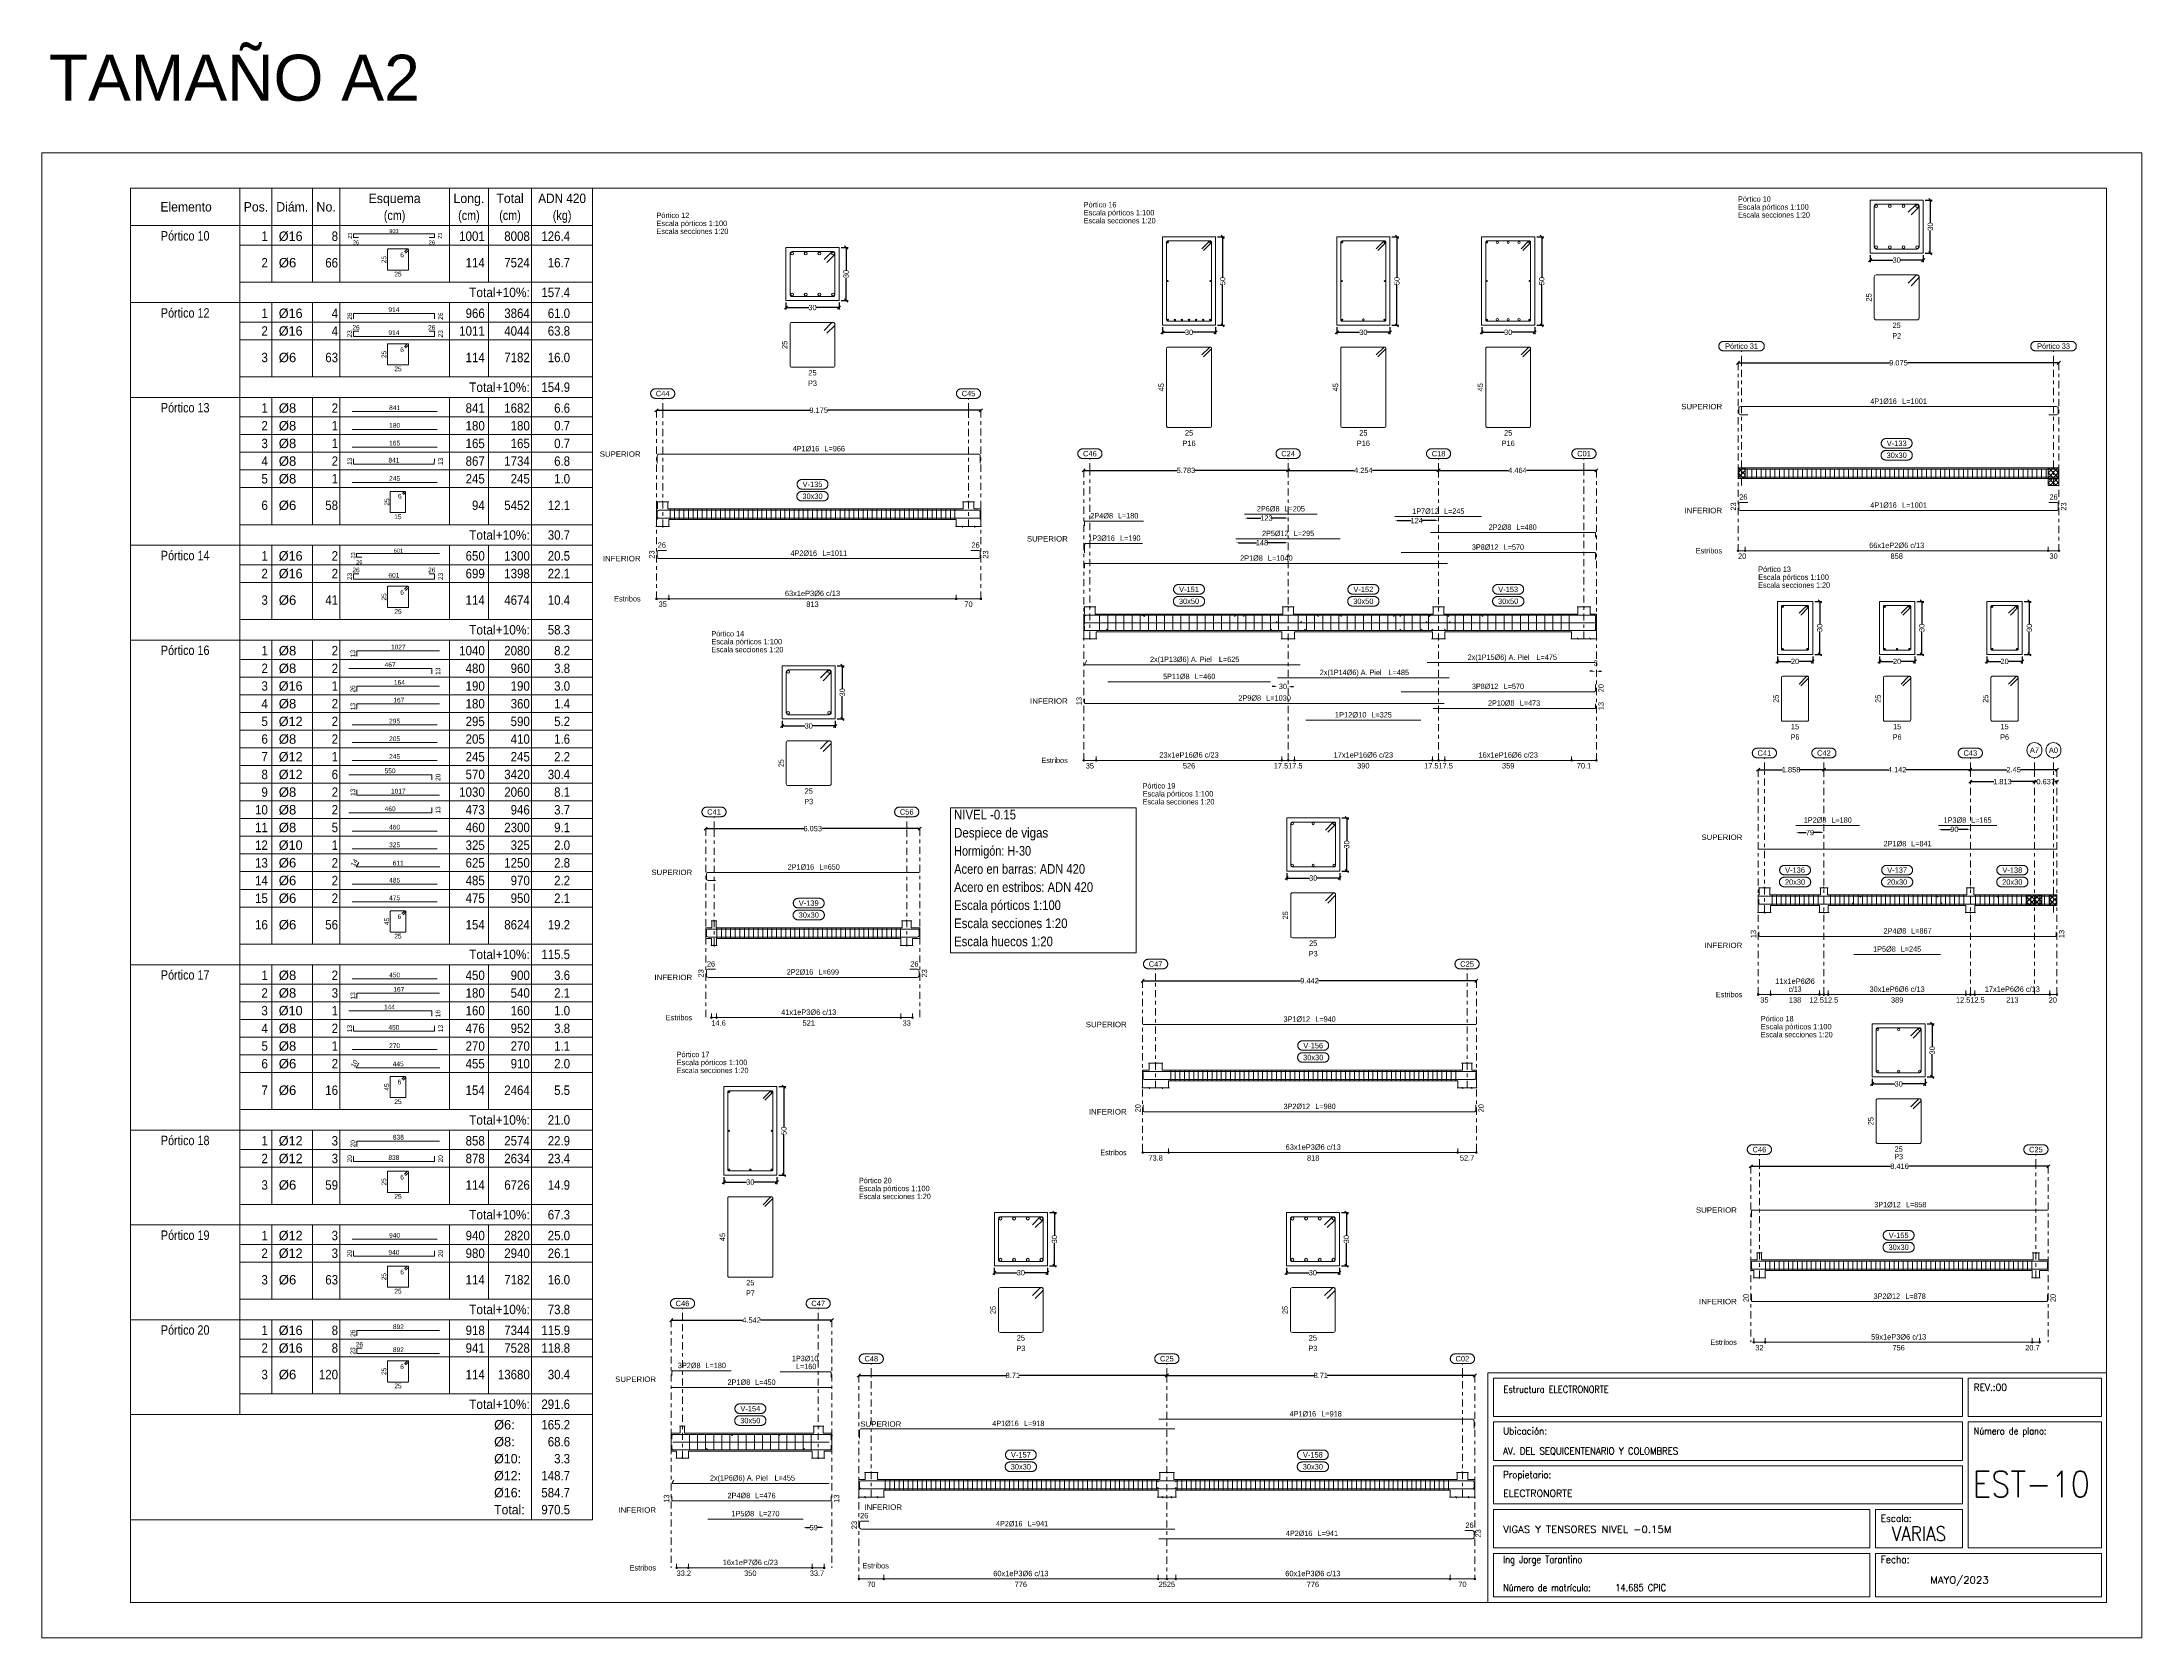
# Model space of a CAD drawing. Header units: millimetres. Extents: x 2 to 158, y -69 to 77.
# Drawn here: x 2.4 to 61.8, y -19.6 to 25.5 of the extents above; entities that cross this region are included whole.
import ezdxf
from ezdxf.enums import TextEntityAlignment as Align

# ---------------------------------------------------------------- set-up
doc = ezdxf.new("R2010")
doc.units = ezdxf.units.MM
doc.linetypes.add('CYPE_RAYAPUNTO', pattern=[0.4125, 0.2025, -0.105, 0, -0.105])
for name, color, linetype, lineweight in [('ALZ_ARM_LONG_ARM_TEXTOS', 3, 'Continuous', 9), ('ALZ_ARM_LONG_TXT_LONG', 3, 'Continuous', 9), ('ALZ_ARM_TRANS_TXT_EST', 3, 'Continuous', 9), ('ALZ_CONT_NUDOS', 122, 'Continuous', 9), ('ALZ_CONT_VIG_HORMIGON', 2, 'Continuous', 9), ('ALZ_COT_COT_ANCLAJES', 3, 'Continuous', 0), ('ALZ_COT_COT_ARM', 3, 'Continuous', 0), ('ALZ_COT_COT_EST', 3, 'Continuous', 0), ('ALZ_COT_COT_LIN_APOYOS', 2, 'CYPE_RAYAPUNTO', 0), ('ALZ_COT_LONGITUD_PROYECTADA', 122, 'Continuous', 0), ('ALZ_COT_TEXTOS_ESTRIBOS', 122, 'Continuous', 0), ('ALZ_REF_COT_LIN_AUX_COTA', 2, 'CYPE_RAYAPUNTO', 9), ('ALZ_REF_POSICIONES_ARMADURAS', 3, 'Continuous', 9), ('ALZ_REF_REF_ESCALA', 3, 'Continuous', 9), ('ALZ_REF_REF_NOMBRE', 3, 'Continuous', 9), ('ALZ_REF_REF_REFERENCIA', 3, 'Continuous', 9), ('ALZ_REF_REFERENCIA_PORTICO', 3, 'Continuous', 9), ('ALZ_REF_TEXTO_REF_NOMBRE', 3, 'Continuous', 9), ('ALZ_REF_TEXTO_REF_REFERENCIA', 3, 'Continuous', 9), ('ARM_LONGITUDINAL_Ø10', 103, 'Continuous', 9), ('ARM_LONGITUDINAL_Ø12', 171, 'Continuous', 9), ('ARM_LONGITUDINAL_Ø16', 212, 'Continuous', 9), ('ARM_LONGITUDINAL_Ø6', 151, 'Continuous', 9), ('ARM_LONGITUDINAL_Ø8', 32, 'Continuous', 9), ('ARM_TRANSVERSAL_Ø6', 151, 'Continuous', 9), ('CIM_REFEREN', 2, 'Continuous', 0), ('CYPE', 7, 'Continuous', 0), ('DESPIECES_TABLA', 7, 'Continuous', 9), ('RECUAD_LIMITES', 2, 'Continuous', 0), ('RECUAD_MARCO', 1, 'Continuous', 20), ('SEC_CONT_VIG_HORMIGON_SECCION', 2, 'Continuous', 9), ('SEC_COTAS_SEC_DIM_VIGA', 122, 'Continuous', 0), ('SEC_COTAS_TEXTOS_DESPIECE_ESTRIBADO', 122, 'Continuous', 0), ('SEC_REF_TXT_POSICIONES_ARM_ESTRIBOS', 1, 'Continuous', 9), ('TAB_COM_LINEAS', 1, 'Continuous', 9), ('TAB_COM_TEXTOS', 1, 'Continuous', 9), ('TABLAS', 1, 'Continuous', 9), ('TEXTO_TABLAS', 1, 'Continuous', 0), ('TEXTOS_COTAS_DESPIECES_TABLA', 1, 'Continuous', 0)]:
    doc.layers.add(name, color=color, linetype=linetype, lineweight=lineweight)
doc.styles.add('CYPETXT', font='romans__.ttf', dxfattribs={"height": 0.2})
doc.styles.add('CYPETXT_0.225_romans', font='arial.ttf', dxfattribs={"height": 0.15})
doc.styles.add('CYPETXT_romans', font='arial.ttf', dxfattribs={"height": 0.2})
doc.dimstyles.new('cype_arrow', dxfattribs={"dimtxt": 0.18, "dimasz": 0.075, "dimexe": 0.05625, "dimexo": 0.05625, "dimgap": 0, "dimtad": 0, "dimdec": 4, "dimzin": 0, "dimdsep": 46, "dimtxsty": 'CYPETXT_0.225_romans', "dimcen": 0.09, "dimadec": 0, "dimazin": 0, "dimtfac": 1, "dimtdec": 4, "dimtofl": 0, "dimtmove": 2, "dimatfit": 3, "dimfxl": 1, "dimtolj": 1, "dimtzin": 0, "dimarcsym": 0})
doc.dimstyles.new('cype_oblique', dxfattribs={"dimtxt": 0.18, "dimasz": 0.18, "dimexe": 0.05625, "dimexo": 0.05625, "dimgap": 0, "dimtad": 0, "dimdec": 4, "dimzin": 0, "dimdsep": 46, "dimtxsty": 'CYPETXT_0.225_romans', "dimblk": 'OBLIQUE', "dimtsz": 0.045, "dimcen": 0.09, "dimadec": 0, "dimazin": 0, "dimtfac": 1, "dimtdec": 4, "dimtofl": 0, "dimtmove": 2, "dimatfit": 3, "dimfxl": 1, "dimtolj": 1, "dimtzin": 0, "dimarcsym": 0})

# ---------------------------------------------------------------- blocks, each defined once
blk = doc.blocks.new('*D367')
at = {"layer": 'Defpoints', "color": 0, "transparency": 16777216}
for p in [(54.118, 19.546), (55.618, 19.546), (55.618, 19.347)]:
    blk.add_point(p, dxfattribs=at)
at = {"layer": 'SEC_COTAS_SEC_DIM_VIGA', "color": 0, "lineweight": -2, "transparency": 16777216}
for p, q in [((54.073, 19.302), (54.163, 19.392)), ((54.118, 19.49), (54.118, 19.29)), ((54.118, 19.347), (54.761, 19.347)), ((55.618, 19.347), (54.976, 19.347)), ((55.573, 19.302), (55.663, 19.392)), ((55.618, 19.49), (55.618, 19.29))]:
    blk.add_line(p, q, dxfattribs=at)
at = {"layer": 'SEC_COTAS_SEC_DIM_VIGA', "color": 0, "transparency": 16777216, "insert": (54.868, 19.347), "char_height": 0.15, "attachment_point": 5, "style": 'CYPETXT_0.225_romans'}
blk.add_mtext('\\A1;30', dxfattribs=at)
blk = doc.blocks.new('_OBLIQUE')
at = {"color": 0, "linetype": 'ByBlock', "lineweight": -2}
blk.add_line((-0.5, -0.5), (0.5, 0.5), dxfattribs=at)
blk = doc.blocks.new('*D368')
at = {"layer": 'Defpoints', "color": 0, "transparency": 16777216}
for p in [(55.618, 21.046), (55.818, 21.046), (55.618, 19.546)]:
    blk.add_point(p, dxfattribs=at)
at = {"layer": 'SEC_COTAS_SEC_DIM_VIGA', "color": 0, "lineweight": -2, "transparency": 16777216}
for p, q in [((55.675, 21.046), (55.874, 21.046)), ((55.863, 21.001), (55.773, 21.091)), ((55.818, 21.046), (55.818, 20.403)), ((55.818, 19.546), (55.818, 20.189)), ((55.675, 19.546), (55.874, 19.546)), ((55.863, 19.501), (55.773, 19.591))]:
    blk.add_line(p, q, dxfattribs=at)
at = {"layer": 'SEC_COTAS_SEC_DIM_VIGA', "color": 0, "transparency": 16777216, "insert": (55.818, 20.296), "char_height": 0.15, "attachment_point": 5, "rotation": 90, "style": 'CYPETXT_0.225_romans'}
blk.add_mtext('\\A1;30', dxfattribs=at)
blk = doc.blocks.new('*D369')
at = {"layer": 'ALZ_COT_LONGITUD_PROYECTADA', "color": 0, "lineweight": -2, "transparency": 16777216}
for p, q in [((50.336, 16.398), (50.426, 16.488)), ((50.381, 16.443), (54.665, 16.443)), ((59.456, 16.443), (55.172, 16.443)), ((59.411, 16.398), (59.501, 16.488))]:
    blk.add_line(p, q, dxfattribs=at)
at = {"layer": 'Defpoints', "color": 0, "transparency": 16777216}
for p in [(50.381, 16.443), (50.381, 16.443), (59.456, 16.443)]:
    blk.add_point(p, dxfattribs=at)
at = {"layer": 'ALZ_COT_LONGITUD_PROYECTADA', "color": 0, "transparency": 16777216, "insert": (54.918, 16.443), "char_height": 0.15, "attachment_point": 5, "style": 'CYPETXT_0.225_romans'}
blk.add_mtext('\\A1;9.075', dxfattribs=at)
blk = doc.blocks.new('*D370')
at = {"layer": 'Defpoints', "color": 0, "transparency": 16777216}
for p in [(23.451, 18.205), (24.951, 18.205), (24.951, 18.005)]:
    blk.add_point(p, dxfattribs=at)
at = {"layer": 'SEC_COTAS_SEC_DIM_VIGA', "color": 0, "lineweight": -2, "transparency": 16777216}
for p, q in [((23.406, 17.96), (23.496, 18.05)), ((23.451, 18.148), (23.451, 17.949)), ((23.451, 18.005), (24.094, 18.005)), ((24.951, 18.005), (24.308, 18.005)), ((24.906, 17.96), (24.996, 18.05)), ((24.951, 18.148), (24.951, 17.949))]:
    blk.add_line(p, q, dxfattribs=at)
at = {"layer": 'SEC_COTAS_SEC_DIM_VIGA', "color": 0, "transparency": 16777216, "insert": (24.201, 18.005), "char_height": 0.15, "attachment_point": 5, "style": 'CYPETXT_0.225_romans'}
blk.add_mtext('\\A1;30', dxfattribs=at)
blk = doc.blocks.new('*D371')
at = {"layer": 'Defpoints', "color": 0, "transparency": 16777216}
for p in [(24.951, 19.705), (25.151, 19.705), (24.951, 18.205)]:
    blk.add_point(p, dxfattribs=at)
at = {"layer": 'SEC_COTAS_SEC_DIM_VIGA', "color": 0, "lineweight": -2, "transparency": 16777216}
for p, q in [((25.008, 19.705), (25.207, 19.705)), ((25.196, 19.66), (25.106, 19.75)), ((25.151, 19.705), (25.151, 19.062)), ((25.151, 18.205), (25.151, 18.848)), ((25.008, 18.205), (25.207, 18.205)), ((25.196, 18.16), (25.106, 18.25))]:
    blk.add_line(p, q, dxfattribs=at)
at = {"layer": 'SEC_COTAS_SEC_DIM_VIGA', "color": 0, "transparency": 16777216, "insert": (25.151, 18.955), "char_height": 0.15, "attachment_point": 5, "rotation": 90, "style": 'CYPETXT_0.225_romans'}
blk.add_mtext('\\A1;30', dxfattribs=at)
blk = doc.blocks.new('*D372')
at = {"layer": 'ALZ_COT_LONGITUD_PROYECTADA', "color": 0, "lineweight": -2, "transparency": 16777216}
for p, q in [((19.744, 15.057), (19.834, 15.147)), ((19.789, 15.102), (24.123, 15.102)), ((28.964, 15.102), (24.63, 15.102)), ((28.919, 15.057), (29.009, 15.147))]:
    blk.add_line(p, q, dxfattribs=at)
at = {"layer": 'Defpoints', "color": 0, "transparency": 16777216}
for p in [(19.789, 15.102), (19.789, 15.102), (28.964, 15.102)]:
    blk.add_point(p, dxfattribs=at)
at = {"layer": 'ALZ_COT_LONGITUD_PROYECTADA', "color": 0, "transparency": 16777216, "insert": (24.376, 15.102), "char_height": 0.15, "attachment_point": 5, "style": 'CYPETXT_0.225_romans'}
blk.add_mtext('\\A1;9.175', dxfattribs=at)
blk = doc.blocks.new('*D373')
at = {"layer": 'Defpoints', "color": 0, "transparency": 16777216}
for p in [(51.493, 8.199), (52.493, 8.199), (52.493, 7.999)]:
    blk.add_point(p, dxfattribs=at)
at = {"layer": 'SEC_COTAS_SEC_DIM_VIGA', "color": 0, "lineweight": -2, "transparency": 16777216}
for p, q in [((51.448, 7.954), (51.538, 8.044)), ((51.493, 8.142), (51.493, 7.943)), ((51.493, 7.999), (51.884, 7.999)), ((52.493, 7.999), (52.101, 7.999)), ((52.448, 7.954), (52.538, 8.044)), ((52.493, 8.142), (52.493, 7.943))]:
    blk.add_line(p, q, dxfattribs=at)
at = {"layer": 'SEC_COTAS_SEC_DIM_VIGA', "color": 0, "transparency": 16777216, "insert": (51.993, 7.999), "char_height": 0.15, "attachment_point": 5, "style": 'CYPETXT_0.225_romans'}
blk.add_mtext('\\A1;20', dxfattribs=at)
blk = doc.blocks.new('*D374')
at = {"layer": 'Defpoints', "color": 0, "transparency": 16777216}
for p in [(52.493, 9.699), (52.692, 9.699), (52.493, 8.199)]:
    blk.add_point(p, dxfattribs=at)
at = {"layer": 'SEC_COTAS_SEC_DIM_VIGA', "color": 0, "lineweight": -2, "transparency": 16777216}
for p, q in [((52.549, 9.699), (52.749, 9.699)), ((52.737, 9.654), (52.647, 9.744)), ((52.692, 9.699), (52.692, 9.056)), ((52.692, 8.199), (52.692, 8.842)), ((52.549, 8.199), (52.749, 8.199)), ((52.737, 8.154), (52.647, 8.244))]:
    blk.add_line(p, q, dxfattribs=at)
at = {"layer": 'SEC_COTAS_SEC_DIM_VIGA', "color": 0, "transparency": 16777216, "insert": (52.692, 8.949), "char_height": 0.15, "attachment_point": 5, "rotation": 90, "style": 'CYPETXT_0.225_romans'}
blk.add_mtext('\\A1;30', dxfattribs=at)
blk = doc.blocks.new('*D375')
at = {"layer": 'Defpoints', "color": 0, "transparency": 16777216}
for p in [(54.38, 8.199), (55.38, 8.199), (55.38, 7.999)]:
    blk.add_point(p, dxfattribs=at)
at = {"layer": 'SEC_COTAS_SEC_DIM_VIGA', "color": 0, "lineweight": -2, "transparency": 16777216}
for p, q in [((54.335, 7.954), (54.425, 8.044)), ((54.38, 8.142), (54.38, 7.943)), ((54.38, 7.999), (54.772, 7.999)), ((55.38, 7.999), (54.989, 7.999)), ((55.335, 7.954), (55.425, 8.044)), ((55.38, 8.142), (55.38, 7.943))]:
    blk.add_line(p, q, dxfattribs=at)
at = {"layer": 'SEC_COTAS_SEC_DIM_VIGA', "color": 0, "transparency": 16777216, "insert": (54.88, 7.999), "char_height": 0.15, "attachment_point": 5, "style": 'CYPETXT_0.225_romans'}
blk.add_mtext('\\A1;20', dxfattribs=at)
blk = doc.blocks.new('*D376')
at = {"layer": 'Defpoints', "color": 0, "transparency": 16777216}
for p in [(55.38, 9.699), (55.58, 9.699), (55.38, 8.199)]:
    blk.add_point(p, dxfattribs=at)
at = {"layer": 'SEC_COTAS_SEC_DIM_VIGA', "color": 0, "lineweight": -2, "transparency": 16777216}
for p, q in [((55.437, 9.699), (55.636, 9.699)), ((55.625, 9.654), (55.535, 9.744)), ((55.58, 9.699), (55.58, 9.056)), ((55.58, 8.199), (55.58, 8.842)), ((55.437, 8.199), (55.636, 8.199)), ((55.625, 8.154), (55.535, 8.244))]:
    blk.add_line(p, q, dxfattribs=at)
at = {"layer": 'SEC_COTAS_SEC_DIM_VIGA', "color": 0, "transparency": 16777216, "insert": (55.58, 8.949), "char_height": 0.15, "attachment_point": 5, "rotation": 90, "style": 'CYPETXT_0.225_romans'}
blk.add_mtext('\\A1;30', dxfattribs=at)
blk = doc.blocks.new('*D377')
at = {"layer": 'Defpoints', "color": 0, "transparency": 16777216}
for p in [(57.42, 8.199), (58.42, 8.199), (58.42, 7.999)]:
    blk.add_point(p, dxfattribs=at)
at = {"layer": 'SEC_COTAS_SEC_DIM_VIGA', "color": 0, "lineweight": -2, "transparency": 16777216}
for p, q in [((57.375, 7.954), (57.465, 8.044)), ((57.42, 8.142), (57.42, 7.943)), ((57.42, 7.999), (57.812, 7.999)), ((58.42, 7.999), (58.029, 7.999)), ((58.375, 7.954), (58.465, 8.044)), ((58.42, 8.142), (58.42, 7.943))]:
    blk.add_line(p, q, dxfattribs=at)
at = {"layer": 'SEC_COTAS_SEC_DIM_VIGA', "color": 0, "transparency": 16777216, "insert": (57.92, 7.999), "char_height": 0.15, "attachment_point": 5, "style": 'CYPETXT_0.225_romans'}
blk.add_mtext('\\A1;20', dxfattribs=at)
blk = doc.blocks.new('*D378')
at = {"layer": 'Defpoints', "color": 0, "transparency": 16777216}
for p in [(58.42, 9.699), (58.62, 9.699), (58.42, 8.199)]:
    blk.add_point(p, dxfattribs=at)
at = {"layer": 'SEC_COTAS_SEC_DIM_VIGA', "color": 0, "lineweight": -2, "transparency": 16777216}
for p, q in [((58.477, 9.699), (58.676, 9.699)), ((58.665, 9.654), (58.575, 9.744)), ((58.62, 9.699), (58.62, 9.056)), ((58.62, 8.199), (58.62, 8.842)), ((58.477, 8.199), (58.676, 8.199)), ((58.665, 8.154), (58.575, 8.244))]:
    blk.add_line(p, q, dxfattribs=at)
at = {"layer": 'SEC_COTAS_SEC_DIM_VIGA', "color": 0, "transparency": 16777216, "insert": (58.62, 8.949), "char_height": 0.15, "attachment_point": 5, "rotation": 90, "style": 'CYPETXT_0.225_romans'}
blk.add_mtext('\\A1;30', dxfattribs=at)
blk = doc.blocks.new('*D379')
at = {"layer": 'ALZ_COT_LONGITUD_PROYECTADA', "color": 0, "lineweight": -2, "transparency": 16777216}
for p, q in [((56.906, 4.555), (56.996, 4.645)), ((56.951, 4.6), (57.612, 4.6)), ((58.764, 4.6), (58.104, 4.6)), ((58.719, 4.555), (58.809, 4.645))]:
    blk.add_line(p, q, dxfattribs=at)
at = {"layer": 'Defpoints', "color": 0, "transparency": 16777216}
for p in [(56.951, 4.6), (56.951, 4.6), (58.764, 4.6)]:
    blk.add_point(p, dxfattribs=at)
at = {"layer": 'ALZ_COT_LONGITUD_PROYECTADA', "color": 0, "transparency": 16777216, "insert": (57.858, 4.6), "char_height": 0.15, "attachment_point": 5, "style": 'CYPETXT_0.225_romans'}
blk.add_mtext('\\A1;1.813', dxfattribs=at)
blk = doc.blocks.new('*D380')
at = {"layer": 'ALZ_COT_LONGITUD_PROYECTADA', "color": 0, "lineweight": -2, "transparency": 16777216}
for p, q in [((58.719, 4.555), (58.809, 4.645)), ((58.764, 4.6), (58.83, 4.6)), ((59.401, 4.6), (59.336, 4.6)), ((59.356, 4.555), (59.446, 4.645))]:
    blk.add_line(p, q, dxfattribs=at)
at = {"layer": 'Defpoints', "color": 0, "transparency": 16777216}
for p in [(58.764, 4.6), (58.764, 4.6), (59.401, 4.6)]:
    blk.add_point(p, dxfattribs=at)
at = {"layer": 'ALZ_COT_LONGITUD_PROYECTADA', "color": 0, "transparency": 16777216, "insert": (59.083, 4.6), "char_height": 0.15, "attachment_point": 5, "style": 'CYPETXT_0.225_romans'}
blk.add_mtext('\\A1;0.637', dxfattribs=at)
blk = doc.blocks.new('*D381')
at = {"layer": 'ALZ_COT_LONGITUD_PROYECTADA', "color": 0, "lineweight": -2, "transparency": 16777216}
for p, q in [((50.906, 4.893), (50.996, 4.983)), ((50.951, 4.938), (51.634, 4.938)), ((52.81, 4.938), (52.127, 4.938)), ((52.765, 4.893), (52.855, 4.983))]:
    blk.add_line(p, q, dxfattribs=at)
at = {"layer": 'Defpoints', "color": 0, "transparency": 16777216}
for p in [(50.951, 4.938), (50.951, 4.938), (52.81, 4.938)]:
    blk.add_point(p, dxfattribs=at)
at = {"layer": 'ALZ_COT_LONGITUD_PROYECTADA', "color": 0, "transparency": 16777216, "insert": (51.88, 4.938), "char_height": 0.15, "attachment_point": 5, "style": 'CYPETXT_0.225_romans'}
blk.add_mtext('\\A1;1.858', dxfattribs=at)
blk = doc.blocks.new('*D382')
at = {"layer": 'ALZ_COT_LONGITUD_PROYECTADA', "color": 0, "lineweight": -2, "transparency": 16777216}
for p, q in [((52.765, 4.893), (52.855, 4.983)), ((52.81, 4.938), (54.625, 4.938)), ((56.951, 4.938), (55.136, 4.938)), ((56.906, 4.893), (56.996, 4.983))]:
    blk.add_line(p, q, dxfattribs=at)
at = {"layer": 'Defpoints', "color": 0, "transparency": 16777216}
for p in [(52.81, 4.938), (52.81, 4.938), (56.951, 4.938)]:
    blk.add_point(p, dxfattribs=at)
at = {"layer": 'ALZ_COT_LONGITUD_PROYECTADA', "color": 0, "transparency": 16777216, "insert": (54.88, 4.938), "char_height": 0.15, "attachment_point": 5, "style": 'CYPETXT_0.225_romans'}
blk.add_mtext('\\A1;4.142', dxfattribs=at)
blk = doc.blocks.new('*D383')
at = {"layer": 'ALZ_COT_LONGITUD_PROYECTADA', "color": 0, "lineweight": -2, "transparency": 16777216}
for p, q in [((56.906, 4.893), (56.996, 4.983)), ((56.951, 4.938), (57.98, 4.938)), ((59.401, 4.938), (58.373, 4.938)), ((59.356, 4.893), (59.446, 4.983))]:
    blk.add_line(p, q, dxfattribs=at)
at = {"layer": 'Defpoints', "color": 0, "transparency": 16777216}
for p in [(56.951, 4.938), (56.951, 4.938), (59.401, 4.938)]:
    blk.add_point(p, dxfattribs=at)
at = {"layer": 'ALZ_COT_LONGITUD_PROYECTADA', "color": 0, "transparency": 16777216, "insert": (58.176, 4.938), "char_height": 0.15, "attachment_point": 5, "style": 'CYPETXT_0.225_romans'}
blk.add_mtext('\\A1;2.45', dxfattribs=at)
blk = doc.blocks.new('*D159')
at = {"layer": 'ALZ_COT_COT_ARM', "color": 0, "lineweight": -2, "transparency": 16777216}
for p, q in [((52.093, 3.16), (52.307, 3.16)), ((52.735, 3.16), (52.521, 3.16))]:
    blk.add_line(p, q, dxfattribs=at)
at = {"layer": 'ALZ_COT_COT_ARM', "color": 0, "transparency": 16777216}
for points in [[(52.093, 3.173), (52.093, 3.148), (52.018, 3.16)], [(52.735, 3.173), (52.735, 3.148), (52.81, 3.16)]]:
    blk.add_solid(points, dxfattribs=at)
at = {"layer": 'Defpoints', "color": 0, "transparency": 16777216}
for p in [(52.018, 3.16), (52.81, 3.16), (52.81, 3.16)]:
    blk.add_point(p, dxfattribs=at)
at = {"layer": 'ALZ_COT_COT_ARM', "color": 0, "transparency": 16777216, "insert": (52.414, 3.16), "char_height": 0.15, "attachment_point": 5, "style": 'CYPETXT_0.225_romans'}
blk.add_mtext('\\A1;79', dxfattribs=at)
blk = doc.blocks.new('*D160')
at = {"layer": 'ALZ_COT_COT_ARM', "color": 0, "lineweight": -2, "transparency": 16777216}
for p, q in [((56.123, 3.249), (56.392, 3.249)), ((56.876, 3.249), (56.607, 3.249))]:
    blk.add_line(p, q, dxfattribs=at)
at = {"layer": 'ALZ_COT_COT_ARM', "color": 0, "transparency": 16777216}
for points in [[(56.123, 3.261), (56.123, 3.236), (56.048, 3.249)], [(56.876, 3.261), (56.876, 3.236), (56.951, 3.249)]]:
    blk.add_solid(points, dxfattribs=at)
at = {"layer": 'Defpoints', "color": 0, "transparency": 16777216}
for p in [(56.048, 3.249), (56.951, 3.249), (56.951, 3.249)]:
    blk.add_point(p, dxfattribs=at)
at = {"layer": 'ALZ_COT_COT_ARM', "color": 0, "transparency": 16777216, "insert": (56.5, 3.249), "char_height": 0.15, "attachment_point": 5, "style": 'CYPETXT_0.225_romans'}
blk.add_mtext('\\A1;90', dxfattribs=at)
blk = doc.blocks.new('*D161')
at = {"layer": 'Defpoints', "color": 0, "transparency": 16777216}
for p in [(23.344, 6.375), (24.844, 6.375), (24.844, 6.176)]:
    blk.add_point(p, dxfattribs=at)
at = {"layer": 'SEC_COTAS_SEC_DIM_VIGA', "color": 0, "lineweight": -2, "transparency": 16777216}
for p, q in [((23.299, 6.131), (23.389, 6.221)), ((23.344, 6.319), (23.344, 6.12)), ((23.344, 6.176), (23.987, 6.176)), ((24.844, 6.176), (24.201, 6.176)), ((24.799, 6.131), (24.889, 6.221)), ((24.844, 6.319), (24.844, 6.12))]:
    blk.add_line(p, q, dxfattribs=at)
at = {"layer": 'SEC_COTAS_SEC_DIM_VIGA', "color": 0, "transparency": 16777216, "insert": (24.094, 6.176), "char_height": 0.15, "attachment_point": 5, "style": 'CYPETXT_0.225_romans'}
blk.add_mtext('\\A1;30', dxfattribs=at)
blk = doc.blocks.new('*D162')
at = {"layer": 'Defpoints', "color": 0, "transparency": 16777216}
for p in [(24.844, 7.875), (25.044, 7.875), (24.844, 6.375)]:
    blk.add_point(p, dxfattribs=at)
at = {"layer": 'SEC_COTAS_SEC_DIM_VIGA', "color": 0, "lineweight": -2, "transparency": 16777216}
for p, q in [((24.901, 7.875), (25.1, 7.875)), ((25.089, 7.83), (24.999, 7.92)), ((25.044, 7.875), (25.044, 7.233)), ((25.044, 6.375), (25.044, 7.018)), ((24.901, 6.375), (25.1, 6.375)), ((25.089, 6.33), (24.999, 6.42))]:
    blk.add_line(p, q, dxfattribs=at)
at = {"layer": 'SEC_COTAS_SEC_DIM_VIGA', "color": 0, "transparency": 16777216, "insert": (25.044, 7.125), "char_height": 0.15, "attachment_point": 5, "rotation": 90, "style": 'CYPETXT_0.225_romans'}
blk.add_mtext('\\A1;30', dxfattribs=at)
blk = doc.blocks.new('*D163')
at = {"layer": 'ALZ_COT_LONGITUD_PROYECTADA', "color": 0, "lineweight": -2, "transparency": 16777216}
for p, q in [((21.136, 3.227), (21.226, 3.317)), ((21.181, 3.272), (23.954, 3.272)), ((27.234, 3.272), (24.461, 3.272)), ((27.189, 3.227), (27.279, 3.317))]:
    blk.add_line(p, q, dxfattribs=at)
at = {"layer": 'Defpoints', "color": 0, "transparency": 16777216}
for p in [(21.181, 3.272), (21.181, 3.272), (27.234, 3.272)]:
    blk.add_point(p, dxfattribs=at)
at = {"layer": 'ALZ_COT_LONGITUD_PROYECTADA', "color": 0, "transparency": 16777216, "insert": (24.207, 3.272), "char_height": 0.15, "attachment_point": 5, "style": 'CYPETXT_0.225_romans'}
blk.add_mtext('\\A1;6.053', dxfattribs=at)
blk = doc.blocks.new('*D164')
at = {"layer": 'Defpoints', "color": 0, "transparency": 16777216}
for p in [(34.101, 17.505), (35.601, 17.505), (35.601, 17.306)]:
    blk.add_point(p, dxfattribs=at)
at = {"layer": 'SEC_COTAS_SEC_DIM_VIGA', "color": 0, "lineweight": -2, "transparency": 16777216}
for p, q in [((34.056, 17.261), (34.146, 17.351)), ((34.101, 17.449), (34.101, 17.25)), ((34.101, 17.306), (34.744, 17.306)), ((35.601, 17.306), (34.959, 17.306)), ((35.556, 17.261), (35.646, 17.351)), ((35.601, 17.449), (35.601, 17.25))]:
    blk.add_line(p, q, dxfattribs=at)
at = {"layer": 'SEC_COTAS_SEC_DIM_VIGA', "color": 0, "transparency": 16777216, "insert": (34.851, 17.306), "char_height": 0.15, "attachment_point": 5, "style": 'CYPETXT_0.225_romans'}
blk.add_mtext('\\A1;30', dxfattribs=at)
blk = doc.blocks.new('*D165')
at = {"layer": 'Defpoints', "color": 0, "transparency": 16777216}
for p in [(35.601, 20.005), (35.801, 20.005), (35.601, 17.505)]:
    blk.add_point(p, dxfattribs=at)
at = {"layer": 'SEC_COTAS_SEC_DIM_VIGA', "color": 0, "lineweight": -2, "transparency": 16777216}
for p, q in [((35.658, 20.005), (35.857, 20.005)), ((35.846, 19.96), (35.756, 20.05)), ((35.801, 20.005), (35.801, 18.863)), ((35.801, 17.505), (35.801, 18.648)), ((35.658, 17.505), (35.857, 17.505)), ((35.846, 17.46), (35.756, 17.55))]:
    blk.add_line(p, q, dxfattribs=at)
at = {"layer": 'SEC_COTAS_SEC_DIM_VIGA', "color": 0, "transparency": 16777216, "insert": (35.801, 18.755), "char_height": 0.15, "attachment_point": 5, "rotation": 90, "style": 'CYPETXT_0.225_romans'}
blk.add_mtext('\\A1;50', dxfattribs=at)
blk = doc.blocks.new('*D166')
at = {"layer": 'Defpoints', "color": 0, "transparency": 16777216}
for p in [(39.032, 17.505), (40.532, 17.505), (40.532, 17.306)]:
    blk.add_point(p, dxfattribs=at)
at = {"layer": 'SEC_COTAS_SEC_DIM_VIGA', "color": 0, "lineweight": -2, "transparency": 16777216}
for p, q in [((38.987, 17.261), (39.077, 17.351)), ((39.032, 17.449), (39.032, 17.25)), ((39.032, 17.306), (39.675, 17.306)), ((40.532, 17.306), (39.889, 17.306)), ((40.487, 17.261), (40.577, 17.351)), ((40.532, 17.449), (40.532, 17.25))]:
    blk.add_line(p, q, dxfattribs=at)
at = {"layer": 'SEC_COTAS_SEC_DIM_VIGA', "color": 0, "transparency": 16777216, "insert": (39.782, 17.306), "char_height": 0.15, "attachment_point": 5, "style": 'CYPETXT_0.225_romans'}
blk.add_mtext('\\A1;30', dxfattribs=at)
blk = doc.blocks.new('*D167')
at = {"layer": 'Defpoints', "color": 0, "transparency": 16777216}
for p in [(40.532, 20.005), (40.732, 20.005), (40.532, 17.505)]:
    blk.add_point(p, dxfattribs=at)
at = {"layer": 'SEC_COTAS_SEC_DIM_VIGA', "color": 0, "lineweight": -2, "transparency": 16777216}
for p, q in [((40.588, 20.005), (40.788, 20.005)), ((40.777, 19.96), (40.687, 20.05)), ((40.732, 20.005), (40.732, 18.863)), ((40.732, 17.505), (40.732, 18.648)), ((40.588, 17.505), (40.788, 17.505)), ((40.777, 17.46), (40.687, 17.55))]:
    blk.add_line(p, q, dxfattribs=at)
at = {"layer": 'SEC_COTAS_SEC_DIM_VIGA', "color": 0, "transparency": 16777216, "insert": (40.732, 18.755), "char_height": 0.15, "attachment_point": 5, "rotation": 90, "style": 'CYPETXT_0.225_romans'}
blk.add_mtext('\\A1;50', dxfattribs=at)
blk = doc.blocks.new('*D168')
at = {"layer": 'Defpoints', "color": 0, "transparency": 16777216}
for p in [(43.129, 17.505), (44.629, 17.505), (44.629, 17.306)]:
    blk.add_point(p, dxfattribs=at)
at = {"layer": 'SEC_COTAS_SEC_DIM_VIGA', "color": 0, "lineweight": -2, "transparency": 16777216}
for p, q in [((43.084, 17.261), (43.174, 17.351)), ((43.129, 17.449), (43.129, 17.25)), ((43.129, 17.306), (43.771, 17.306)), ((44.629, 17.306), (43.986, 17.306)), ((44.584, 17.261), (44.674, 17.351)), ((44.629, 17.449), (44.629, 17.25))]:
    blk.add_line(p, q, dxfattribs=at)
at = {"layer": 'SEC_COTAS_SEC_DIM_VIGA', "color": 0, "transparency": 16777216, "insert": (43.879, 17.306), "char_height": 0.15, "attachment_point": 5, "style": 'CYPETXT_0.225_romans'}
blk.add_mtext('\\A1;30', dxfattribs=at)
blk = doc.blocks.new('*D169')
at = {"layer": 'Defpoints', "color": 0, "transparency": 16777216}
for p in [(44.629, 20.005), (44.828, 20.005), (44.629, 17.505)]:
    blk.add_point(p, dxfattribs=at)
at = {"layer": 'SEC_COTAS_SEC_DIM_VIGA', "color": 0, "lineweight": -2, "transparency": 16777216}
for p, q in [((44.685, 20.005), (44.884, 20.005)), ((44.873, 19.96), (44.783, 20.05)), ((44.828, 20.005), (44.828, 18.863)), ((44.828, 17.505), (44.828, 18.648)), ((44.685, 17.505), (44.884, 17.505)), ((44.873, 17.46), (44.783, 17.55))]:
    blk.add_line(p, q, dxfattribs=at)
at = {"layer": 'SEC_COTAS_SEC_DIM_VIGA', "color": 0, "transparency": 16777216, "insert": (44.828, 18.755), "char_height": 0.15, "attachment_point": 5, "rotation": 90, "style": 'CYPETXT_0.225_romans'}
blk.add_mtext('\\A1;50', dxfattribs=at)
blk = doc.blocks.new('*D170')
at = {"layer": 'ALZ_COT_LONGITUD_PROYECTADA', "color": 0, "lineweight": -2, "transparency": 16777216}
for p, q in [((31.827, 13.357), (31.917, 13.447)), ((31.872, 13.402), (34.511, 13.402)), ((37.655, 13.402), (35.017, 13.402)), ((37.61, 13.357), (37.7, 13.447))]:
    blk.add_line(p, q, dxfattribs=at)
at = {"layer": 'Defpoints', "color": 0, "transparency": 16777216}
for p in [(31.872, 13.402), (31.872, 13.402), (37.655, 13.402)]:
    blk.add_point(p, dxfattribs=at)
at = {"layer": 'ALZ_COT_LONGITUD_PROYECTADA', "color": 0, "transparency": 16777216, "insert": (34.764, 13.402), "char_height": 0.15, "attachment_point": 5, "style": 'CYPETXT_0.225_romans'}
blk.add_mtext('\\A1;5.783', dxfattribs=at)
blk = doc.blocks.new('*D171')
at = {"layer": 'ALZ_COT_LONGITUD_PROYECTADA', "color": 0, "lineweight": -2, "transparency": 16777216}
for p, q in [((37.61, 13.357), (37.7, 13.447)), ((37.655, 13.402), (39.526, 13.402)), ((41.909, 13.402), (40.038, 13.402)), ((41.864, 13.357), (41.954, 13.447))]:
    blk.add_line(p, q, dxfattribs=at)
at = {"layer": 'Defpoints', "color": 0, "transparency": 16777216}
for p in [(37.655, 13.402), (37.655, 13.402), (41.909, 13.402)]:
    blk.add_point(p, dxfattribs=at)
at = {"layer": 'ALZ_COT_LONGITUD_PROYECTADA', "color": 0, "transparency": 16777216, "insert": (39.782, 13.402), "char_height": 0.15, "attachment_point": 5, "style": 'CYPETXT_0.225_romans'}
blk.add_mtext('\\A1;4.254', dxfattribs=at)
blk = doc.blocks.new('*D172')
at = {"layer": 'ALZ_COT_LONGITUD_PROYECTADA', "color": 0, "lineweight": -2, "transparency": 16777216}
for p, q in [((41.864, 13.357), (41.954, 13.447)), ((41.909, 13.402), (43.886, 13.402)), ((46.373, 13.402), (44.397, 13.402)), ((46.328, 13.357), (46.418, 13.447))]:
    blk.add_line(p, q, dxfattribs=at)
at = {"layer": 'Defpoints', "color": 0, "transparency": 16777216}
for p in [(41.909, 13.402), (41.909, 13.402), (46.373, 13.402)]:
    blk.add_point(p, dxfattribs=at)
at = {"layer": 'ALZ_COT_LONGITUD_PROYECTADA', "color": 0, "transparency": 16777216, "insert": (44.141, 13.402), "char_height": 0.15, "attachment_point": 5, "style": 'CYPETXT_0.225_romans'}
blk.add_mtext('\\A1;4.464', dxfattribs=at)
blk = doc.blocks.new('*D173')
at = {"layer": 'ALZ_COT_COT_ARM', "color": 0, "lineweight": -2, "transparency": 16777216}
for p, q in [((37.282, 7.293), (37.207, 7.293)), ((37.73, 7.293), (37.805, 7.293))]:
    blk.add_line(p, q, dxfattribs=at)
at = {"layer": 'ALZ_COT_COT_ARM', "color": 0, "transparency": 16777216}
for points in [[(37.282, 7.306), (37.282, 7.281), (37.357, 7.293)], [(37.73, 7.306), (37.73, 7.281), (37.655, 7.293)]]:
    blk.add_solid(points, dxfattribs=at)
at = {"layer": 'Defpoints', "color": 0, "transparency": 16777216}
for p in [(37.357, 7.293), (37.655, 7.293), (37.655, 7.293)]:
    blk.add_point(p, dxfattribs=at)
at = {"layer": 'ALZ_COT_COT_ARM', "color": 0, "transparency": 16777216, "insert": (37.506, 7.293), "char_height": 0.15, "attachment_point": 5, "style": 'CYPETXT_0.225_romans'}
blk.add_mtext('\\A1;30', dxfattribs=at)
blk = doc.blocks.new('*D174')
at = {"layer": 'ALZ_COT_COT_ARM', "color": 0, "lineweight": -2, "transparency": 16777216}
for p, q in [((46.266, 7.723), (46.191, 7.723)), ((46.448, 7.723), (46.523, 7.723))]:
    blk.add_line(p, q, dxfattribs=at)
at = {"layer": 'ALZ_COT_COT_ARM', "color": 0, "transparency": 16777216}
for points in [[(46.266, 7.735), (46.266, 7.71), (46.341, 7.723)], [(46.448, 7.735), (46.448, 7.71), (46.373, 7.723)]]:
    blk.add_solid(points, dxfattribs=at)
at = {"layer": 'Defpoints', "color": 0, "transparency": 16777216}
for p in [(46.341, 7.723), (46.373, 7.723), (46.373, 7.723)]:
    blk.add_point(p, dxfattribs=at)
at = {"layer": 'ALZ_COT_COT_ARM', "color": 0, "transparency": 16777216, "insert": (46.357, 7.953), "char_height": 0.15, "attachment_point": 5, "style": 'CYPETXT_0.225_romans'}
blk.add_mtext('\\A1;3', dxfattribs=at)
blk = doc.blocks.new('*D175')
at = {"layer": 'ALZ_COT_COT_ARM', "color": 0, "lineweight": -2, "transparency": 16777216}
for p, q in [((36.25, 11.355), (36.756, 11.355)), ((37.58, 11.355), (37.074, 11.355))]:
    blk.add_line(p, q, dxfattribs=at)
at = {"layer": 'ALZ_COT_COT_ARM', "color": 0, "transparency": 16777216}
for points in [[(36.25, 11.367), (36.25, 11.342), (36.175, 11.355)], [(37.58, 11.367), (37.58, 11.342), (37.655, 11.355)]]:
    blk.add_solid(points, dxfattribs=at)
at = {"layer": 'Defpoints', "color": 0, "transparency": 16777216}
for p in [(36.175, 11.355), (37.655, 11.355), (37.655, 11.355)]:
    blk.add_point(p, dxfattribs=at)
at = {"layer": 'ALZ_COT_COT_ARM', "color": 0, "transparency": 16777216, "insert": (36.915, 11.355), "char_height": 0.15, "attachment_point": 5, "style": 'CYPETXT_0.225_romans'}
blk.add_mtext('\\A1;148', dxfattribs=at)
blk = doc.blocks.new('*D176')
at = {"layer": 'ALZ_COT_COT_ARM', "color": 0, "lineweight": -2, "transparency": 16777216}
for p, q in [((36.5, 12.052), (36.881, 12.052)), ((37.58, 12.052), (37.199, 12.052))]:
    blk.add_line(p, q, dxfattribs=at)
at = {"layer": 'ALZ_COT_COT_ARM', "color": 0, "transparency": 16777216}
for points in [[(36.5, 12.065), (36.5, 12.04), (36.425, 12.052)], [(37.58, 12.065), (37.58, 12.04), (37.655, 12.052)]]:
    blk.add_solid(points, dxfattribs=at)
at = {"layer": 'Defpoints', "color": 0, "transparency": 16777216}
for p in [(36.425, 12.052), (37.655, 12.052), (37.655, 12.052)]:
    blk.add_point(p, dxfattribs=at)
at = {"layer": 'ALZ_COT_COT_ARM', "color": 0, "transparency": 16777216, "insert": (37.04, 12.052), "char_height": 0.15, "attachment_point": 5, "style": 'CYPETXT_0.225_romans'}
blk.add_mtext('\\A1;123', dxfattribs=at)
blk = doc.blocks.new('*D177')
at = {"layer": 'ALZ_COT_COT_ARM', "color": 0, "lineweight": -2, "transparency": 16777216}
for p, q in [((40.749, 11.984), (41.133, 11.984)), ((41.834, 11.984), (41.45, 11.984))]:
    blk.add_line(p, q, dxfattribs=at)
at = {"layer": 'ALZ_COT_COT_ARM', "color": 0, "transparency": 16777216}
for points in [[(40.749, 11.997), (40.749, 11.972), (40.674, 11.984)], [(41.834, 11.997), (41.834, 11.972), (41.909, 11.984)]]:
    blk.add_solid(points, dxfattribs=at)
at = {"layer": 'Defpoints', "color": 0, "transparency": 16777216}
for p in [(40.674, 11.984), (41.909, 11.984), (41.909, 11.984)]:
    blk.add_point(p, dxfattribs=at)
at = {"layer": 'ALZ_COT_COT_ARM', "color": 0, "transparency": 16777216, "insert": (41.291, 11.984), "char_height": 0.15, "attachment_point": 5, "style": 'CYPETXT_0.225_romans'}
blk.add_mtext('\\A1;124', dxfattribs=at)
blk = doc.blocks.new('*D178')
at = {"layer": 'Defpoints', "color": 0, "transparency": 16777216}
for p in [(21.692, -6.524), (23.192, -6.524), (23.192, -6.723)]:
    blk.add_point(p, dxfattribs=at)
at = {"layer": 'SEC_COTAS_SEC_DIM_VIGA', "color": 0, "lineweight": -2, "transparency": 16777216}
for p, q in [((21.647, -6.768), (21.737, -6.678)), ((21.692, -6.58), (21.692, -6.779)), ((21.692, -6.723), (22.335, -6.723)), ((23.192, -6.723), (22.55, -6.723)), ((23.147, -6.768), (23.237, -6.678)), ((23.192, -6.58), (23.192, -6.779))]:
    blk.add_line(p, q, dxfattribs=at)
at = {"layer": 'SEC_COTAS_SEC_DIM_VIGA', "color": 0, "transparency": 16777216, "insert": (22.442, -6.723), "char_height": 0.15, "attachment_point": 5, "style": 'CYPETXT_0.225_romans'}
blk.add_mtext('\\A1;30', dxfattribs=at)
blk = doc.blocks.new('*D179')
at = {"layer": 'Defpoints', "color": 0, "transparency": 16777216}
for p in [(23.192, -4.024), (23.392, -4.024), (23.192, -6.524)]:
    blk.add_point(p, dxfattribs=at)
at = {"layer": 'SEC_COTAS_SEC_DIM_VIGA', "color": 0, "lineweight": -2, "transparency": 16777216}
for p, q in [((23.249, -4.024), (23.448, -4.024)), ((23.437, -4.069), (23.347, -3.979)), ((23.392, -4.024), (23.392, -5.166)), ((23.392, -6.524), (23.392, -5.381)), ((23.249, -6.524), (23.448, -6.524)), ((23.437, -6.569), (23.347, -6.479))]:
    blk.add_line(p, q, dxfattribs=at)
at = {"layer": 'SEC_COTAS_SEC_DIM_VIGA', "color": 0, "transparency": 16777216, "insert": (23.392, -5.274), "char_height": 0.15, "attachment_point": 5, "rotation": 90, "style": 'CYPETXT_0.225_romans'}
blk.add_mtext('\\A1;50', dxfattribs=at)
blk = doc.blocks.new('*D180')
at = {"layer": 'ALZ_COT_LONGITUD_PROYECTADA', "color": 0, "lineweight": -2, "transparency": 16777216}
for p, q in [((20.161, -10.672), (20.251, -10.582)), ((20.206, -10.627), (22.222, -10.627)), ((24.748, -10.627), (22.732, -10.627)), ((24.703, -10.672), (24.793, -10.582))]:
    blk.add_line(p, q, dxfattribs=at)
at = {"layer": 'Defpoints', "color": 0, "transparency": 16777216}
for p in [(20.206, -10.627), (20.206, -10.627), (24.748, -10.627)]:
    blk.add_point(p, dxfattribs=at)
at = {"layer": 'ALZ_COT_LONGITUD_PROYECTADA', "color": 0, "transparency": 16777216, "insert": (22.477, -10.627), "char_height": 0.15, "attachment_point": 5, "style": 'CYPETXT_0.225_romans'}
blk.add_mtext('\\A1;4.542', dxfattribs=at)
blk = doc.blocks.new('*D181')
at = {"layer": 'ALZ_COT_COT_ARM', "color": 0, "lineweight": -2, "transparency": 16777216}
for p, q in [((24.013, -16.494), (24.127, -16.494)), ((24.456, -16.494), (24.342, -16.494))]:
    blk.add_line(p, q, dxfattribs=at)
at = {"layer": 'ALZ_COT_COT_ARM', "color": 0, "transparency": 16777216}
for points in [[(24.013, -16.481), (24.013, -16.506), (23.938, -16.494)], [(24.456, -16.481), (24.456, -16.506), (24.531, -16.494)]]:
    blk.add_solid(points, dxfattribs=at)
at = {"layer": 'Defpoints', "color": 0, "transparency": 16777216}
for p in [(23.938, -16.494), (24.531, -16.494), (24.531, -16.494)]:
    blk.add_point(p, dxfattribs=at)
at = {"layer": 'ALZ_COT_COT_ARM', "color": 0, "transparency": 16777216, "insert": (24.235, -16.494), "char_height": 0.15, "attachment_point": 5, "style": 'CYPETXT_0.225_romans'}
blk.add_mtext('\\A1;59', dxfattribs=at)
blk = doc.blocks.new('*D182')
at = {"layer": 'Defpoints', "color": 0, "transparency": 16777216}
for p in [(54.174, -3.747), (55.674, -3.747), (55.674, -3.947)]:
    blk.add_point(p, dxfattribs=at)
at = {"layer": 'SEC_COTAS_SEC_DIM_VIGA', "color": 0, "lineweight": -2, "transparency": 16777216}
for p, q in [((54.129, -3.992), (54.219, -3.902)), ((54.174, -3.803), (54.174, -4.003)), ((54.174, -3.947), (54.817, -3.947)), ((55.674, -3.947), (55.031, -3.947)), ((55.629, -3.992), (55.719, -3.902)), ((55.674, -3.803), (55.674, -4.003))]:
    blk.add_line(p, q, dxfattribs=at)
at = {"layer": 'SEC_COTAS_SEC_DIM_VIGA', "color": 0, "transparency": 16777216, "insert": (54.924, -3.947), "char_height": 0.15, "attachment_point": 5, "style": 'CYPETXT_0.225_romans'}
blk.add_mtext('\\A1;30', dxfattribs=at)
blk = doc.blocks.new('*D183')
at = {"layer": 'Defpoints', "color": 0, "transparency": 16777216}
for p in [(55.674, -2.247), (55.873, -2.247), (55.674, -3.747)]:
    blk.add_point(p, dxfattribs=at)
at = {"layer": 'SEC_COTAS_SEC_DIM_VIGA', "color": 0, "lineweight": -2, "transparency": 16777216}
for p, q in [((55.73, -2.247), (55.929, -2.247)), ((55.918, -2.292), (55.828, -2.202)), ((55.873, -2.247), (55.873, -2.89)), ((55.873, -3.747), (55.873, -3.104)), ((55.73, -3.747), (55.929, -3.747)), ((55.918, -3.792), (55.828, -3.702))]:
    blk.add_line(p, q, dxfattribs=at)
at = {"layer": 'SEC_COTAS_SEC_DIM_VIGA', "color": 0, "transparency": 16777216, "insert": (55.873, -2.997), "char_height": 0.15, "attachment_point": 5, "rotation": 90, "style": 'CYPETXT_0.225_romans'}
blk.add_mtext('\\A1;30', dxfattribs=at)
blk = doc.blocks.new('*D184')
at = {"layer": 'ALZ_COT_LONGITUD_PROYECTADA', "color": 0, "lineweight": -2, "transparency": 16777216}
for p, q in [((50.695, -6.321), (50.785, -6.231)), ((50.74, -6.276), (54.695, -6.276)), ((59.156, -6.276), (55.201, -6.276)), ((59.111, -6.321), (59.201, -6.231))]:
    blk.add_line(p, q, dxfattribs=at)
at = {"layer": 'Defpoints', "color": 0, "transparency": 16777216}
for p in [(50.74, -6.276), (50.74, -6.276), (59.156, -6.276)]:
    blk.add_point(p, dxfattribs=at)
at = {"layer": 'ALZ_COT_LONGITUD_PROYECTADA', "color": 0, "transparency": 16777216, "insert": (54.948, -6.276), "char_height": 0.15, "attachment_point": 5, "style": 'CYPETXT_0.225_romans'}
blk.add_mtext('\\A1;8.416', dxfattribs=at)
blk = doc.blocks.new('*D185')
at = {"layer": 'Defpoints', "color": 0, "transparency": 16777216}
for p in [(37.614, 2.073), (39.114, 2.073), (39.114, 1.874)]:
    blk.add_point(p, dxfattribs=at)
at = {"layer": 'SEC_COTAS_SEC_DIM_VIGA', "color": 0, "lineweight": -2, "transparency": 16777216}
for p, q in [((37.569, 1.829), (37.659, 1.919)), ((37.614, 2.017), (37.614, 1.818)), ((37.614, 1.874), (38.257, 1.874)), ((39.114, 1.874), (38.471, 1.874)), ((39.069, 1.829), (39.159, 1.919)), ((39.114, 2.017), (39.114, 1.818))]:
    blk.add_line(p, q, dxfattribs=at)
at = {"layer": 'SEC_COTAS_SEC_DIM_VIGA', "color": 0, "transparency": 16777216, "insert": (38.364, 1.874), "char_height": 0.15, "attachment_point": 5, "style": 'CYPETXT_0.225_romans'}
blk.add_mtext('\\A1;30', dxfattribs=at)
blk = doc.blocks.new('*D186')
at = {"layer": 'Defpoints', "color": 0, "transparency": 16777216}
for p in [(39.114, 3.573), (39.313, 3.573), (39.114, 2.073)]:
    blk.add_point(p, dxfattribs=at)
at = {"layer": 'SEC_COTAS_SEC_DIM_VIGA', "color": 0, "lineweight": -2, "transparency": 16777216}
for p, q in [((39.17, 3.573), (39.37, 3.573)), ((39.358, 3.528), (39.268, 3.618)), ((39.313, 3.573), (39.313, 2.93)), ((39.313, 2.073), (39.313, 2.716)), ((39.17, 2.073), (39.37, 2.073)), ((39.358, 2.028), (39.268, 2.118))]:
    blk.add_line(p, q, dxfattribs=at)
at = {"layer": 'SEC_COTAS_SEC_DIM_VIGA', "color": 0, "transparency": 16777216, "insert": (39.313, 2.823), "char_height": 0.15, "attachment_point": 5, "rotation": 90, "style": 'CYPETXT_0.225_romans'}
blk.add_mtext('\\A1;30', dxfattribs=at)
blk = doc.blocks.new('*D187')
at = {"layer": 'ALZ_COT_LONGITUD_PROYECTADA', "color": 0, "lineweight": -2, "transparency": 16777216}
for p, q in [((33.493, -1.075), (33.583, -0.985)), ((33.538, -1.03), (38.006, -1.03)), ((42.979, -1.03), (38.511, -1.03)), ((42.934, -1.075), (43.024, -0.985))]:
    blk.add_line(p, q, dxfattribs=at)
at = {"layer": 'Defpoints', "color": 0, "transparency": 16777216}
for p in [(33.538, -1.03), (33.538, -1.03), (42.979, -1.03)]:
    blk.add_point(p, dxfattribs=at)
at = {"layer": 'ALZ_COT_LONGITUD_PROYECTADA', "color": 0, "transparency": 16777216, "insert": (38.259, -1.03), "char_height": 0.15, "attachment_point": 5, "style": 'CYPETXT_0.225_romans'}
blk.add_mtext('\\A1;9.442', dxfattribs=at)
blk = doc.blocks.new('*D188')
at = {"layer": 'Defpoints', "color": 0, "transparency": 16777216}
for p in [(29.344, -9.087), (30.844, -9.087), (30.844, -9.287)]:
    blk.add_point(p, dxfattribs=at)
at = {"layer": 'SEC_COTAS_SEC_DIM_VIGA', "color": 0, "lineweight": -2, "transparency": 16777216}
for p, q in [((29.299, -9.332), (29.389, -9.242)), ((29.344, -9.144), (29.344, -9.343)), ((29.344, -9.287), (29.987, -9.287)), ((30.844, -9.287), (30.202, -9.287)), ((30.799, -9.332), (30.889, -9.242)), ((30.844, -9.144), (30.844, -9.343))]:
    blk.add_line(p, q, dxfattribs=at)
at = {"layer": 'SEC_COTAS_SEC_DIM_VIGA', "color": 0, "transparency": 16777216, "insert": (30.094, -9.287), "char_height": 0.15, "attachment_point": 5, "style": 'CYPETXT_0.225_romans'}
blk.add_mtext('\\A1;30', dxfattribs=at)
blk = doc.blocks.new('*D189')
at = {"layer": 'Defpoints', "color": 0, "transparency": 16777216}
for p in [(30.844, -7.587), (31.044, -7.587), (30.844, -9.087)]:
    blk.add_point(p, dxfattribs=at)
at = {"layer": 'SEC_COTAS_SEC_DIM_VIGA', "color": 0, "lineweight": -2, "transparency": 16777216}
for p, q in [((30.901, -7.587), (31.1, -7.587)), ((31.089, -7.632), (30.999, -7.542)), ((31.044, -7.587), (31.044, -8.23)), ((31.044, -9.087), (31.044, -8.444)), ((30.901, -9.087), (31.1, -9.087)), ((31.089, -9.132), (30.999, -9.042))]:
    blk.add_line(p, q, dxfattribs=at)
at = {"layer": 'SEC_COTAS_SEC_DIM_VIGA', "color": 0, "transparency": 16777216, "insert": (31.044, -8.337), "char_height": 0.15, "attachment_point": 5, "rotation": 90, "style": 'CYPETXT_0.225_romans'}
blk.add_mtext('\\A1;30', dxfattribs=at)
blk = doc.blocks.new('*D190')
at = {"layer": 'Defpoints', "color": 0, "transparency": 16777216}
for p in [(37.604, -9.087), (39.104, -9.087), (39.104, -9.287)]:
    blk.add_point(p, dxfattribs=at)
at = {"layer": 'SEC_COTAS_SEC_DIM_VIGA', "color": 0, "lineweight": -2, "transparency": 16777216}
for p, q in [((37.559, -9.332), (37.649, -9.242)), ((37.604, -9.144), (37.604, -9.343)), ((37.604, -9.287), (38.247, -9.287)), ((39.104, -9.287), (38.462, -9.287)), ((39.059, -9.332), (39.149, -9.242)), ((39.104, -9.144), (39.104, -9.343))]:
    blk.add_line(p, q, dxfattribs=at)
at = {"layer": 'SEC_COTAS_SEC_DIM_VIGA', "color": 0, "transparency": 16777216, "insert": (38.354, -9.287), "char_height": 0.15, "attachment_point": 5, "style": 'CYPETXT_0.225_romans'}
blk.add_mtext('\\A1;30', dxfattribs=at)
blk = doc.blocks.new('*D191')
at = {"layer": 'Defpoints', "color": 0, "transparency": 16777216}
for p in [(39.104, -7.587), (39.304, -7.587), (39.104, -9.087)]:
    blk.add_point(p, dxfattribs=at)
at = {"layer": 'SEC_COTAS_SEC_DIM_VIGA', "color": 0, "lineweight": -2, "transparency": 16777216}
for p, q in [((39.161, -7.587), (39.36, -7.587)), ((39.349, -7.632), (39.259, -7.542)), ((39.304, -7.587), (39.304, -8.23)), ((39.304, -9.087), (39.304, -8.444)), ((39.161, -9.087), (39.36, -9.087)), ((39.349, -9.132), (39.259, -9.042))]:
    blk.add_line(p, q, dxfattribs=at)
at = {"layer": 'SEC_COTAS_SEC_DIM_VIGA', "color": 0, "transparency": 16777216, "insert": (39.304, -8.337), "char_height": 0.15, "attachment_point": 5, "rotation": 90, "style": 'CYPETXT_0.225_romans'}
blk.add_mtext('\\A1;30', dxfattribs=at)
blk = doc.blocks.new('*D192')
at = {"layer": 'ALZ_COT_LONGITUD_PROYECTADA', "color": 0, "lineweight": -2, "transparency": 16777216}
for p, q in [((25.469, -12.235), (25.559, -12.145)), ((25.514, -12.19), (29.689, -12.19)), ((34.224, -12.19), (30.05, -12.19)), ((34.179, -12.235), (34.269, -12.145))]:
    blk.add_line(p, q, dxfattribs=at)
at = {"layer": 'Defpoints', "color": 0, "transparency": 16777216}
for p in [(25.514, -12.19), (25.514, -12.19), (34.224, -12.19)]:
    blk.add_point(p, dxfattribs=at)
at = {"layer": 'ALZ_COT_LONGITUD_PROYECTADA', "color": 0, "transparency": 16777216, "insert": (29.869, -12.19), "char_height": 0.15, "attachment_point": 5, "style": 'CYPETXT_0.225_romans'}
blk.add_mtext('\\A1;8.71', dxfattribs=at)
blk = doc.blocks.new('*D193')
at = {"layer": 'ALZ_COT_LONGITUD_PROYECTADA', "color": 0, "lineweight": -2, "transparency": 16777216}
for p, q in [((34.179, -12.235), (34.269, -12.145)), ((34.224, -12.19), (38.399, -12.19)), ((42.934, -12.19), (38.76, -12.19)), ((42.889, -12.235), (42.979, -12.145))]:
    blk.add_line(p, q, dxfattribs=at)
at = {"layer": 'Defpoints', "color": 0, "transparency": 16777216}
for p in [(34.224, -12.19), (34.224, -12.19), (42.934, -12.19)]:
    blk.add_point(p, dxfattribs=at)
at = {"layer": 'ALZ_COT_LONGITUD_PROYECTADA', "color": 0, "transparency": 16777216, "insert": (38.579, -12.19), "char_height": 0.15, "attachment_point": 5, "style": 'CYPETXT_0.225_romans'}
blk.add_mtext('\\A1;8.71', dxfattribs=at)

msp = doc.modelspace()

# ---------------------------------------------------------------- linework, layer by layer
at = {"layer": 'ALZ_CONT_NUDOS'}
for p, q in [((50.38087, 13.47009), (50.38087, 13.17009)), ((59.45587, 13.47009), (59.45587, 13.17009)), ((19.81377, 12.31174), (19.81377, 12.51174)), ((20.11377, 12.31174), (20.11377, 12.51174)), ((28.46377, 12.31174), (28.46377, 12.51174)), ((28.76377, 12.31174), (28.76377, 12.51174)), ((19.78877, 12.31174), (19.81377, 12.31174)), ((19.78877, 12.01174), (19.78877, 11.81174)), ((20.13877, 12.31174), (20.11377, 12.31174)), ((20.13877, 12.01174), (20.13877, 11.81174)), ((28.26377, 12.31174), (28.46377, 12.31174)), ((28.26377, 12.01174), (28.26377, 11.81174)), ((28.96377, 12.31174), (28.76377, 12.31174)), ((28.96377, 12.01174), (28.96377, 11.81174)), ((31.89729, 9.3408), (31.89729, 9.5408)), ((32.19758, 9.3408), (32.19758, 9.5408)), ((37.50528, 9.3408), (37.50528, 9.5408)), ((37.80528, 9.3408), (37.80528, 9.5408)), ((41.75903, 9.3408), (41.75903, 9.5408)), ((42.05932, 9.3408), (42.05932, 9.5408)), ((45.84796, 9.3408), (45.84796, 9.5408)), ((46.1983, 9.3408), (46.1983, 9.5408)), ((31.87227, 9.3408), (31.89729, 9.3408)), ((32.22261, 9.3408), (32.19758, 9.3408)), ((37.48026, 9.3408), (37.50528, 9.3408)), ((37.83026, 9.3408), (37.80528, 9.3408)), ((41.73401, 9.3408), (41.75903, 9.3408)), ((42.08434, 9.3408), (42.05932, 9.3408)), ((45.67279, 9.3408), (45.84796, 9.3408)), ((46.37346, 9.3408), (46.1983, 9.3408)), ((31.87227, 8.8408), (31.87227, 8.6408)), ((32.22261, 8.8408), (32.22261, 8.6408)), ((37.48026, 8.8408), (37.48026, 8.6408)), ((37.83026, 8.8408), (37.83026, 8.6408)), ((41.73401, 8.8408), (41.73401, 8.6408)), ((42.08434, 8.8408), (42.08434, 8.6408)), ((45.67279, 8.8408), (45.67279, 8.6408)), ((46.37346, 8.8408), (46.37346, 8.6408)), ((50.9513, 1.40116), (50.9763, 1.40116)), ((50.9763, 1.40116), (50.9763, 1.60116)), ((51.2763, 1.40116), (51.2763, 1.60116)), ((51.3013, 1.40116), (51.2763, 1.40116)), ((52.68453, 1.40116), (52.70953, 1.40116)), ((52.70953, 1.40116), (52.70953, 1.60116)), ((52.90953, 1.40116), (52.90953, 1.60116)), ((52.93453, 1.40116), (52.90953, 1.40116)), ((56.82637, 1.40116), (56.85137, 1.40116)), ((56.85137, 1.40116), (56.85137, 1.60116)), ((57.05137, 1.40116), (57.05137, 1.60116)), ((57.07637, 1.40116), (57.05137, 1.40116)), ((59.40137, 1.40116), (59.40137, 1.10116)), ((21.35229, 0.46844), (21.35229, 0.66844)), ((21.47785, 0.46844), (21.47785, 0.66844)), ((26.7361, 0.46844), (26.7361, 0.66844)), ((26.9946, 0.46844), (26.9946, 0.66844)), ((50.9513, 1.10116), (50.9513, 0.90116)), ((51.3013, 1.10116), (51.3013, 0.90116)), ((52.68453, 1.10116), (52.68453, 0.90116)), ((52.93453, 1.10116), (52.93453, 0.90116)), ((56.82637, 1.10116), (56.82637, 0.90116)), ((57.07637, 1.10116), (57.07637, 0.90116)), ((21.34183, 0.46844), (21.35229, 0.46844)), ((21.34183, 0.16844), (21.34183, -0.03156)), ((21.48831, 0.46844), (21.47785, 0.46844)), ((21.48831, 0.16844), (21.48831, -0.03156)), ((26.70037, 0.46844), (26.7361, 0.46844)), ((26.70037, 0.16844), (26.70037, -0.03156)), ((27.03032, 0.46844), (26.9946, 0.46844)), ((27.03032, 0.16844), (27.03032, -0.03156)), ((33.53773, -3.55968), (33.72214, -3.55968)), ((33.72214, -3.55968), (33.72214, -3.35968)), ((34.09095, -3.55968), (34.09095, -3.35968)), ((34.27536, -3.55968), (34.09095, -3.55968)), ((42.45254, -3.55968), (42.58282, -3.55968)), ((42.58282, -3.55968), (42.58282, -3.35968)), ((42.84915, -3.55968), (42.84915, -3.35968)), ((42.97942, -3.55968), (42.84915, -3.55968)), ((33.53773, -3.85968), (33.53773, -4.05968)), ((34.27536, -3.85968), (34.27536, -4.05968)), ((42.45254, -3.85968), (42.45254, -4.05968)), ((42.97942, -3.85968), (42.97942, -4.05968)), ((50.92231, -8.92589), (50.92231, -8.72589)), ((51.04664, -8.92589), (51.04664, -8.72589)), ((58.7239, -8.92589), (58.7239, -8.72589)), ((58.88967, -8.92589), (58.88967, -8.72589)), ((50.82471, -8.92589), (50.92231, -8.92589)), ((50.82471, -9.22589), (50.82471, -9.42589)), ((51.14423, -8.92589), (51.04664, -8.92589)), ((51.14423, -9.22589), (51.14423, -9.42589)), ((58.70318, -8.92589), (58.7239, -8.92589)), ((58.70318, -9.22589), (58.70318, -9.42589)), ((58.91039, -8.92589), (58.88967, -8.92589)), ((58.91039, -9.22589), (58.91039, -9.42589)), ((20.45493, -13.82768), (20.45493, -13.62768)), ((20.57938, -13.82768), (20.57938, -13.62768)), ((24.23851, -13.82768), (24.23851, -13.62768)), ((24.50594, -13.82768), (24.50594, -13.62768)), ((20.35815, -13.82768), (20.45493, -13.82768)), ((20.6902, -13.82768), (20.57938, -13.82768)), ((24.19467, -13.82768), (24.23851, -13.82768)), ((24.53124, -13.82768), (24.50594, -13.82768)), ((20.35815, -14.32768), (20.35815, -14.52768)), ((20.6902, -14.32768), (20.6902, -14.52768)), ((24.19467, -14.32768), (24.19467, -14.52768)), ((24.53124, -14.32768), (24.53124, -14.52768)), ((25.51445, -15.13232), (25.68945, -15.13232)), ((25.51445, -15.43232), (25.51445, -15.63232)), ((25.68945, -15.13232), (25.68945, -14.93232)), ((26.03945, -15.13232), (26.03945, -14.93232)), ((26.21445, -15.13232), (26.03945, -15.13232)), ((26.21445, -15.43232), (26.21445, -15.63232)), ((33.97445, -15.13232), (34.02445, -15.13232)), ((33.97445, -15.43232), (33.97445, -15.63232)), ((34.02445, -15.13232), (34.02445, -14.93232)), ((34.42445, -15.13232), (34.42445, -14.93232)), ((34.47445, -15.13232), (34.42445, -15.13232)), ((34.47445, -15.43232), (34.47445, -15.63232)), ((42.23445, -15.13232), (42.43445, -15.13232)), ((42.23445, -15.43232), (42.23445, -15.63232)), ((42.43445, -15.13232), (42.43445, -14.93232)), ((42.73445, -15.13232), (42.73445, -14.93232)), ((42.93445, -15.13232), (42.73445, -15.13232)), ((42.93445, -15.43232), (42.93445, -15.63232))]:
    msp.add_line(p, q, dxfattribs=at)
at = {"layer": 'ALZ_CONT_NUDOS', "lineweight": 0}
for p, q in [((50.38087, 13.33724), (50.51371, 13.47009)), ((50.38087, 13.19582), (50.58087, 13.39582)), ((50.54803, 13.17009), (50.38087, 13.33724)), ((50.40661, 13.17009), (50.38087, 13.19582)), ((50.58087, 13.27866), (50.38945, 13.47009)), ((50.49656, 13.17009), (50.58087, 13.2544)), ((50.58087, 13.42009), (50.53087, 13.47009)), ((59.15587, 13.19582), (59.43014, 13.47009)), ((59.15587, 13.33724), (59.28871, 13.47009)), ((59.15587, 13.0544), (59.45587, 13.3544)), ((59.45587, 13.03724), (59.15587, 13.33724)), ((59.38161, 12.97009), (59.15587, 13.19582)), ((59.45587, 13.17866), (59.16445, 13.47009)), ((59.21298, 12.97009), (59.45587, 13.21298)), ((59.45587, 13.32009), (59.30587, 13.47009)), ((59.3544, 12.97009), (59.45587, 13.07156)), ((59.45587, 13.46151), (59.44729, 13.47009)), ((59.24019, 12.97009), (59.15587, 13.0544)), ((58.5537, 1.34069), (58.61417, 1.40116)), ((58.5537, 1.19927), (58.75559, 1.40116)), ((58.78991, 1.10116), (58.5537, 1.33736)), ((58.64849, 1.10116), (58.5537, 1.19594)), ((58.59701, 1.10116), (58.89701, 1.40116)), ((58.93133, 1.10116), (58.63133, 1.40116)), ((58.73844, 1.10116), (58.97464, 1.33736)), ((58.97464, 1.19927), (58.77275, 1.40116)), ((58.87986, 1.10116), (58.97464, 1.19594)), ((58.97464, 1.34069), (58.91417, 1.40116)), ((59.20137, 1.26832), (59.33421, 1.40116)), ((59.20137, 1.1269), (59.40137, 1.3269)), ((59.36853, 1.10116), (59.20137, 1.26832)), ((59.40137, 1.20974), (59.20995, 1.40116)), ((59.40137, 1.35116), (59.35137, 1.40116)), ((59.22711, 1.10116), (59.20137, 1.1269)), ((59.31706, 1.10116), (59.40137, 1.18548))]:
    msp.add_line(p, q, dxfattribs=at)
at = {"layer": 'ALZ_CONT_NUDOS'}
for points in [[(50.38087, 13.47009), (50.58087, 13.47009)], [(50.38087, 13.17009), (50.58087, 13.17009)], [(59.15587, 13.47009), (59.45587, 13.47009)], [(59.15587, 13.17009), (59.45587, 13.17009)], [(19.79377, 12.51174), (19.94877, 12.51174), (19.95627, 12.53674), (19.97127, 12.48674), (19.97877, 12.51174), (20.13377, 12.51174)], [(28.44377, 12.51174), (28.59877, 12.51174), (28.60627, 12.53674), (28.62127, 12.48674), (28.62877, 12.51174), (28.78377, 12.51174)], [(19.78877, 12.31174), (19.78877, 12.01174)], [(28.96377, 12.31174), (28.96377, 12.01174)], [(19.76877, 11.81174), (19.94877, 11.81174), (19.95627, 11.83674), (19.97127, 11.78674), (19.97877, 11.81174), (20.15877, 11.81174)], [(28.24377, 11.81174), (28.42377, 11.81174), (28.43127, 11.83674), (28.44627, 11.78674), (28.45377, 11.81174), (28.63377, 11.81174)], [(28.59377, 11.81174), (28.77377, 11.81174), (28.78127, 11.83674), (28.79627, 11.78674), (28.80377, 11.81174), (28.98377, 11.81174)], [(31.87729, 9.5408), (32.03244, 9.5408), (32.03994, 9.5658), (32.05494, 9.5158), (32.06244, 9.5408), (32.21758, 9.5408)], [(37.48528, 9.5408), (37.64028, 9.5408), (37.64778, 9.5658), (37.66278, 9.5158), (37.67028, 9.5408), (37.82528, 9.5408)], [(41.73903, 9.5408), (41.89418, 9.5408), (41.90168, 9.5658), (41.91668, 9.5158), (41.92418, 9.5408), (42.07932, 9.5408)], [(45.82796, 9.5408), (46.00813, 9.5408), (46.01563, 9.5658), (46.03063, 9.5158), (46.03813, 9.5408), (46.2183, 9.5408)], [(31.87227, 9.3408), (31.87227, 8.8408)], [(46.37346, 9.3408), (46.37346, 8.8408)], [(31.85227, 8.6408), (32.03244, 8.6408), (32.03994, 8.6658), (32.05494, 8.6158), (32.06244, 8.6408), (32.24261, 8.6408)], [(37.46026, 8.6408), (37.64026, 8.6408), (37.64776, 8.6658), (37.66276, 8.6158), (37.67026, 8.6408), (37.85026, 8.6408)], [(41.71401, 8.6408), (41.89417, 8.6408), (41.90167, 8.6658), (41.91667, 8.6158), (41.92417, 8.6408), (42.10434, 8.6408)], [(45.65279, 8.6408), (45.83296, 8.6408), (45.84046, 8.6658), (45.85546, 8.6158), (45.86296, 8.6408), (46.04313, 8.6408)], [(46.00313, 8.6408), (46.1833, 8.6408), (46.1908, 8.6658), (46.2058, 8.6158), (46.2133, 8.6408), (46.39346, 8.6408)], [(50.9513, 1.40116), (50.9513, 1.10116)], [(50.9563, 1.60116), (51.1113, 1.60116), (51.1188, 1.62616), (51.1338, 1.57616), (51.1413, 1.60116), (51.2963, 1.60116)], [(52.68953, 1.60116), (52.79453, 1.60116), (52.80203, 1.62616), (52.81703, 1.57616), (52.82453, 1.60116), (52.92953, 1.60116)], [(56.83137, 1.60116), (56.93637, 1.60116), (56.94387, 1.62616), (56.95887, 1.57616), (56.96637, 1.60116), (57.07137, 1.60116)], [(59.20137, 1.40116), (59.40137, 1.40116)], [(21.33229, 0.66844), (21.40007, 0.66844), (21.40757, 0.69344), (21.42257, 0.64344), (21.43007, 0.66844), (21.49785, 0.66844)], [(26.7161, 0.66844), (26.85035, 0.66844), (26.85785, 0.69344), (26.87285, 0.64344), (26.88035, 0.66844), (27.0146, 0.66844)], [(50.9313, 0.90116), (51.1113, 0.90116), (51.1188, 0.92616), (51.1338, 0.87616), (51.1413, 0.90116), (51.3213, 0.90116)], [(52.66453, 0.90116), (52.79453, 0.90116), (52.80203, 0.92616), (52.81703, 0.87616), (52.82453, 0.90116), (52.95453, 0.90116)], [(56.80637, 0.90116), (56.93637, 0.90116), (56.94387, 0.92616), (56.95887, 0.87616), (56.96637, 0.90116), (57.09637, 0.90116)], [(59.20137, 1.10116), (59.40137, 1.10116)], [(21.34183, 0.46844), (21.18072, 0.46844), (21.18072, 0.16844), (21.34183, 0.16844)], [(27.03032, 0.46844), (27.23361, 0.46844), (27.23361, 0.16844), (27.03032, 0.16844)], [(21.32183, -0.03156), (21.40007, -0.03156), (21.40757, -0.00656), (21.42257, -0.05656), (21.43007, -0.03156), (21.50831, -0.03156)], [(26.68037, -0.03156), (26.85035, -0.03156), (26.85785, -0.00656), (26.87285, -0.05656), (26.88035, -0.03156), (27.05032, -0.03156)], [(33.53773, -3.55968), (33.53773, -3.85968)], [(33.70214, -3.35968), (33.89154, -3.35968), (33.89904, -3.33468), (33.91404, -3.38468), (33.92154, -3.35968), (34.11095, -3.35968)], [(42.56282, -3.35968), (42.70098, -3.35968), (42.70848, -3.33468), (42.72348, -3.38468), (42.73098, -3.35968), (42.86915, -3.35968)], [(42.97942, -3.55968), (42.97942, -3.85968)], [(33.51773, -4.05968), (33.70714, -4.05968), (33.71464, -4.03468), (33.72964, -4.08468), (33.73714, -4.05968), (33.92654, -4.05968)], [(33.88654, -4.05968), (34.07595, -4.05968), (34.08345, -4.03468), (34.09845, -4.08468), (34.10595, -4.05968), (34.29536, -4.05968)], [(42.43254, -4.05968), (42.56926, -4.05968), (42.57676, -4.03468), (42.59176, -4.08468), (42.59926, -4.05968), (42.73598, -4.05968)], [(42.69598, -4.05968), (42.8327, -4.05968), (42.8402, -4.03468), (42.8552, -4.08468), (42.8627, -4.05968), (42.99942, -4.05968)], [(50.90231, -8.72589), (50.96947, -8.72589), (50.97697, -8.70089), (50.99197, -8.75089), (50.99947, -8.72589), (51.06664, -8.72589)], [(58.7039, -8.72589), (58.79179, -8.72589), (58.79929, -8.70089), (58.81429, -8.75089), (58.82179, -8.72589), (58.90967, -8.72589)], [(50.82471, -8.92589), (50.74013, -8.92589), (50.74013, -9.22589), (50.82471, -9.22589)], [(50.80471, -9.42589), (50.96947, -9.42589), (50.97697, -9.40089), (50.99197, -9.45089), (50.99947, -9.42589), (51.16423, -9.42589)], [(58.68318, -9.42589), (58.79179, -9.42589), (58.79929, -9.40089), (58.81429, -9.45089), (58.82179, -9.42589), (58.93039, -9.42589)], [(58.91039, -8.92589), (59.15584, -8.92589), (59.15584, -9.22589), (58.91039, -9.22589)], [(20.43493, -13.62768), (20.50215, -13.62768), (20.50965, -13.60268), (20.52465, -13.65268), (20.53215, -13.62768), (20.59938, -13.62768)], [(24.21851, -13.62768), (24.35723, -13.62768), (24.36473, -13.60268), (24.37973, -13.65268), (24.38723, -13.62768), (24.52594, -13.62768)], [(20.35815, -13.82768), (20.20586, -13.82768), (20.20586, -14.32768), (20.35815, -14.32768)], [(24.53124, -13.82768), (24.74811, -13.82768), (24.74811, -14.32768), (24.53124, -14.32768)], [(20.33815, -14.52768), (20.50918, -14.52768), (20.51668, -14.50268), (20.53168, -14.55268), (20.53918, -14.52768), (20.7102, -14.52768)], [(24.17467, -14.52768), (24.34795, -14.52768), (24.35545, -14.50268), (24.37045, -14.55268), (24.37795, -14.52768), (24.55124, -14.52768)], [(25.51445, -15.13232), (25.51445, -15.43232)], [(25.66945, -14.93232), (25.84945, -14.93232), (25.85695, -14.90732), (25.87195, -14.95732), (25.87945, -14.93232), (26.05945, -14.93232)], [(34.00445, -14.93232), (34.20945, -14.93232), (34.21695, -14.90732), (34.23195, -14.95732), (34.23945, -14.93232), (34.44445, -14.93232)], [(42.41445, -14.93232), (42.56945, -14.93232), (42.57695, -14.90732), (42.59195, -14.95732), (42.59945, -14.93232), (42.75445, -14.93232)], [(42.93445, -15.13232), (42.93445, -15.43232)], [(25.49445, -15.63232), (25.67445, -15.63232), (25.68195, -15.60732), (25.69695, -15.65732), (25.70445, -15.63232), (25.88445, -15.63232)], [(25.84445, -15.63232), (26.02445, -15.63232), (26.03195, -15.60732), (26.04695, -15.65732), (26.05445, -15.63232), (26.23445, -15.63232)], [(33.95445, -15.63232), (34.08445, -15.63232), (34.09195, -15.60732), (34.10695, -15.65732), (34.11445, -15.63232), (34.24445, -15.63232)], [(34.20445, -15.63232), (34.33445, -15.63232), (34.34195, -15.60732), (34.35695, -15.65732), (34.36445, -15.63232), (34.49445, -15.63232)], [(42.21445, -15.63232), (42.39445, -15.63232), (42.40195, -15.60732), (42.41695, -15.65732), (42.42445, -15.63232), (42.60445, -15.63232)], [(42.56445, -15.63232), (42.74445, -15.63232), (42.75195, -15.60732), (42.76695, -15.65732), (42.77445, -15.63232), (42.95445, -15.63232)]]:
    msp.add_lwpolyline(points, dxfattribs=at)
at = {"layer": 'ALZ_CONT_NUDOS', "lineweight": 0}
for points in [[(50.38087, 13.47009), (50.38087, 13.17009), (50.58087, 13.17009), (50.58087, 13.47009), (50.38087, 13.47009)], [(59.15587, 13.47009), (59.15587, 12.97009), (59.45587, 12.97009), (59.45587, 13.47009), (59.15587, 13.47009)], [(58.5537, 1.40116), (58.5537, 1.10116), (58.97464, 1.10116), (58.97464, 1.40116), (58.5537, 1.40116)], [(59.20137, 1.40116), (59.20137, 1.10116), (59.40137, 1.10116), (59.40137, 1.40116), (59.20137, 1.40116)]]:
    msp.add_lwpolyline(points, close=True, dxfattribs=at)
at = {"layer": 'ALZ_CONT_VIG_HORMIGON'}
for p, q in [((50.58087, 13.47009), (59.15587, 13.47009)), ((50.58087, 13.17009), (59.15587, 13.17009)), ((20.13877, 12.31174), (28.26377, 12.31174)), ((20.13877, 12.01174), (28.26377, 12.01174)), ((32.22261, 9.3408), (37.48026, 9.3408)), ((37.83026, 9.3408), (41.73401, 9.3408)), ((42.08434, 9.3408), (45.67279, 9.3408)), ((32.22261, 8.8408), (37.48026, 8.8408)), ((37.83026, 8.8408), (41.73401, 8.8408)), ((42.08434, 8.8408), (45.67279, 8.8408)), ((51.3013, 1.40116), (52.68453, 1.40116)), ((52.93453, 1.40116), (56.82637, 1.40116)), ((57.07637, 1.40116), (58.76417, 1.40116)), ((58.76417, 1.40116), (59.20137, 1.40116)), ((51.3013, 1.10116), (52.68453, 1.10116)), ((52.93453, 1.10116), (56.82637, 1.10116)), ((57.07637, 1.10116), (58.76417, 1.10116)), ((58.76417, 1.10116), (59.20137, 1.10116)), ((21.48831, 0.46844), (26.70037, 0.46844)), ((21.48831, 0.16844), (26.70037, 0.16844)), ((34.27536, -3.55968), (42.45254, -3.55968)), ((34.27536, -3.85968), (42.45254, -3.85968)), ((51.14423, -8.92589), (58.70318, -8.92589)), ((51.14423, -9.22589), (58.70318, -9.22589)), ((20.6902, -13.82768), (24.19467, -13.82768)), ((20.6902, -14.32768), (24.19467, -14.32768)), ((26.21445, -15.13232), (33.97445, -15.13232)), ((26.21445, -15.43232), (33.97445, -15.43232)), ((34.47445, -15.13232), (42.23445, -15.13232)), ((34.47445, -15.43232), (42.23445, -15.43232))]:
    msp.add_line(p, q, dxfattribs=at)
at = {"layer": 'ALZ_COT_COT_EST'}
for p, q in [((50.38087, 11.13009), (50.38087, 11.24259)), ((50.58087, 11.13009), (50.58087, 11.24259)), ((59.15587, 11.13009), (59.15587, 11.24259)), ((19.78877, 9.77174), (19.78877, 9.88424)), ((20.13877, 9.77174), (20.13877, 9.88424)), ((28.26377, 9.77174), (28.26377, 9.88424)), ((31.87227, 5.20281), (31.87227, 5.31531)), ((32.22261, 5.20281), (32.22261, 5.31531)), ((37.48026, 5.20281), (37.48026, 5.31531)), ((37.65526, 5.20281), (37.65526, 5.31531)), ((37.83026, 5.20281), (37.83026, 5.31531)), ((41.73401, 5.20281), (41.73401, 5.31531)), ((41.90917, 5.20281), (41.90917, 5.31531)), ((42.08434, 5.20281), (42.08434, 5.31531)), ((45.67279, 5.20281), (45.67279, 5.31531)), ((50.9513, -1.41984), (50.9513, -1.30734)), ((51.3013, -1.41984), (51.3013, -1.30734)), ((52.68453, -1.41984), (52.68453, -1.30734)), ((52.80953, -1.41984), (52.80953, -1.30734)), ((52.93453, -1.41984), (52.93453, -1.30734)), ((56.82637, -1.41984), (56.82637, -1.30734)), ((56.95137, -1.41984), (56.95137, -1.30734)), ((57.07637, -1.41984), (57.07637, -1.30734)), ((59.20137, -1.41984), (59.20137, -1.30734)), ((21.34183, -2.07156), (21.34183, -1.95906)), ((21.48831, -2.07156), (21.48831, -1.95906)), ((26.70037, -2.07156), (26.70037, -1.95906)), ((33.53773, -5.88668), (33.53773, -5.77418)), ((34.27536, -5.88668), (34.27536, -5.77418)), ((42.45254, -5.88668), (42.45254, -5.77418)), ((50.82471, -11.25289), (50.82471, -11.14039)), ((51.14423, -11.25289), (51.14423, -11.14039)), ((58.70318, -11.25289), (58.70318, -11.14039)), ((20.35815, -17.63034), (20.35815, -17.51784)), ((20.6902, -17.63034), (20.6902, -17.51784)), ((24.19467, -17.63034), (24.19467, -17.51784)), ((25.51445, -17.94424), (25.51445, -17.83174)), ((26.21445, -17.94424), (26.21445, -17.83174)), ((33.97445, -17.94424), (33.97445, -17.83174)), ((34.22445, -17.94424), (34.22445, -17.83174)), ((34.47445, -17.94424), (34.47445, -17.83174)), ((42.23445, -17.94424), (42.23445, -17.83174))]:
    msp.add_line(p, q, dxfattribs=at)
for points in [[(50.38087, 11.13009), (50.58087, 11.13009), (50.58087, 11.24259)], [(50.58087, 11.13009), (59.15587, 11.13009), (59.15587, 11.24259)], [(59.15587, 11.13009), (59.45587, 11.13009), (59.45587, 11.24259)], [(19.78877, 9.77174), (20.13877, 9.77174), (20.13877, 9.88424)], [(20.13877, 9.77174), (28.26377, 9.77174), (28.26377, 9.88424)], [(28.26377, 9.77174), (28.96377, 9.77174), (28.96377, 9.88424)], [(31.87227, 5.20281), (32.22261, 5.20281), (32.22261, 5.31531)], [(32.22261, 5.20281), (37.48026, 5.20281), (37.48026, 5.31531)], [(37.48026, 5.20281), (37.65526, 5.20281), (37.65526, 5.31531)], [(37.65526, 5.20281), (37.83026, 5.20281), (37.83026, 5.31531)], [(37.83026, 5.20281), (41.73401, 5.20281), (41.73401, 5.31531)], [(41.73401, 5.20281), (41.90917, 5.20281), (41.90917, 5.31531)], [(41.90917, 5.20281), (42.08434, 5.20281), (42.08434, 5.31531)], [(42.08434, 5.20281), (45.67279, 5.20281), (45.67279, 5.31531)], [(45.67279, 5.20281), (46.37346, 5.20281), (46.37346, 5.31531)], [(50.9513, -1.41984), (51.3013, -1.41984), (51.3013, -1.30734)], [(51.3013, -1.41984), (52.68453, -1.41984), (52.68453, -1.30734)], [(52.68453, -1.41984), (52.80953, -1.41984), (52.80953, -1.30734)], [(52.80953, -1.41984), (52.93453, -1.41984), (52.93453, -1.30734)], [(52.93453, -1.41984), (56.82637, -1.41984), (56.82637, -1.30734)], [(56.82637, -1.41984), (56.95137, -1.41984), (56.95137, -1.30734)], [(56.95137, -1.41984), (57.07637, -1.41984), (57.07637, -1.30734)], [(57.07637, -1.41984), (59.20137, -1.41984), (59.20137, -1.30734)], [(59.20137, -1.41984), (59.40137, -1.41984), (59.40137, -1.30734)], [(21.34183, -2.07156), (21.48831, -2.07156), (21.48831, -1.95906)], [(21.48831, -2.07156), (26.70037, -2.07156), (26.70037, -1.95906)], [(26.70037, -2.07156), (27.03032, -2.07156), (27.03032, -1.95906)], [(33.53773, -5.88668), (34.27536, -5.88668), (34.27536, -5.77418)], [(34.27536, -5.88668), (42.45254, -5.88668), (42.45254, -5.77418)], [(42.45254, -5.88668), (42.97942, -5.88668), (42.97942, -5.77418)], [(50.82471, -11.25289), (51.14423, -11.25289), (51.14423, -11.14039)], [(51.14423, -11.25289), (58.70318, -11.25289), (58.70318, -11.14039)], [(58.70318, -11.25289), (58.91039, -11.25289), (58.91039, -11.14039)], [(20.35815, -17.63034), (20.6902, -17.63034), (20.6902, -17.51784)], [(20.6902, -17.63034), (24.19467, -17.63034), (24.19467, -17.51784)], [(24.19467, -17.63034), (24.53124, -17.63034), (24.53124, -17.51784)], [(25.51445, -17.94424), (26.21445, -17.94424), (26.21445, -17.83174)], [(26.21445, -17.94424), (33.97445, -17.94424), (33.97445, -17.83174)], [(33.97445, -17.94424), (34.22445, -17.94424), (34.22445, -17.83174)], [(34.22445, -17.94424), (34.47445, -17.94424), (34.47445, -17.83174)], [(34.47445, -17.94424), (42.23445, -17.94424), (42.23445, -17.83174)], [(42.23445, -17.94424), (42.93445, -17.94424), (42.93445, -17.83174)]]:
    msp.add_lwpolyline(points, dxfattribs=at)
for centre in [(50.38087, 11.13009), (50.58087, 11.13009), (50.58087, 11.13009), (59.15587, 11.13009), (59.15587, 11.13009), (59.45587, 11.13009), (19.78877, 9.77174), (20.13877, 9.77174), (20.13877, 9.77174), (28.26377, 9.77174), (28.26377, 9.77174), (28.96377, 9.77174), (31.87227, 5.20281), (32.22261, 5.20281), (32.22261, 5.20281), (37.48026, 5.20281), (37.48026, 5.20281), (37.65526, 5.20281), (37.65526, 5.20281), (37.83026, 5.20281), (37.83026, 5.20281), (41.73401, 5.20281), (41.73401, 5.20281), (41.90917, 5.20281), (41.90917, 5.20281), (42.08434, 5.20281), (42.08434, 5.20281), (45.67279, 5.20281), (45.67279, 5.20281), (46.37346, 5.20281), (50.9513, -1.41984), (51.3013, -1.41984), (51.3013, -1.41984), (52.68453, -1.41984), (52.68453, -1.41984), (52.80953, -1.41984), (52.80953, -1.41984), (52.93453, -1.41984), (52.93453, -1.41984), (56.82637, -1.41984), (56.82637, -1.41984), (56.95137, -1.41984), (56.95137, -1.41984), (57.07637, -1.41984), (57.07637, -1.41984), (59.20137, -1.41984), (59.20137, -1.41984), (59.40137, -1.41984), (21.34183, -2.07156), (21.48831, -2.07156), (21.48831, -2.07156), (26.70037, -2.07156), (26.70037, -2.07156), (27.03032, -2.07156), (33.53773, -5.88668), (34.27536, -5.88668), (34.27536, -5.88668), (42.45254, -5.88668), (42.45254, -5.88668), (42.97942, -5.88668), (50.82471, -11.25289), (51.14423, -11.25289), (51.14423, -11.25289), (58.70318, -11.25289), (58.70318, -11.25289), (58.91039, -11.25289), (20.35815, -17.63034), (20.6902, -17.63034), (20.6902, -17.63034), (24.19467, -17.63034), (24.19467, -17.63034), (24.53124, -17.63034), (25.51445, -17.94424), (26.21445, -17.94424), (26.21445, -17.94424), (33.97445, -17.94424), (33.97445, -17.94424), (34.22445, -17.94424), (34.22445, -17.94424), (34.47445, -17.94424), (34.47445, -17.94424), (42.23445, -17.94424), (42.23445, -17.94424), (42.93445, -17.94424)]:
    msp.add_circle(centre, 0.0225, dxfattribs=at)
at = {"layer": 'ALZ_COT_COT_LIN_APOYOS'}
for p, q in [((50.38087, 16.44309), (50.38087, 11.13009)), ((59.45587, 16.44309), (59.45587, 11.13009)), ((19.78877, 15.10174), (19.78877, 9.77174)), ((28.96377, 15.10174), (28.96377, 9.77174)), ((31.87227, 13.40244), (31.87227, 5.20281)), ((37.65526, 13.40244), (37.65526, 5.20281)), ((41.90917, 13.40244), (41.90917, 5.20281)), ((46.37346, 13.40244), (46.37346, 5.20281)), ((50.9513, 4.93769), (50.9513, -1.41984)), ((52.80953, 4.93769), (52.80953, -1.41984)), ((56.95137, 4.93769), (56.95137, -1.41984)), ((56.95137, 4.93769), (56.95137, -1.41984)), ((58.76417, 4.93769), (58.76417, -1.41984)), ((59.40137, 4.93769), (59.40137, -1.41984)), ((59.40137, 4.93769), (59.40137, -1.41984)), ((21.18072, 3.27249), (21.18072, -2.07156)), ((27.23361, 3.27249), (27.23361, -2.07156)), ((33.53773, -1.02968), (33.53773, -5.88668)), ((42.97942, -1.02968), (42.97942, -5.88668)), ((50.74013, -6.27586), (50.74013, -11.25289)), ((59.15584, -6.27586), (59.15584, -11.25289)), ((20.20586, -10.62667), (20.20586, -17.63034)), ((24.74811, -10.62667), (24.74811, -17.63034)), ((25.51445, -12.19034), (25.51445, -17.94424)), ((34.22445, -12.19034), (34.22445, -17.94424)), ((42.93445, -12.19034), (42.93445, -17.94424))]:
    msp.add_line(p, q, dxfattribs=at)
at = {"layer": 'ALZ_REF_COT_LIN_AUX_COTA'}
for p, q in [((50.48087, 16.44309), (50.48087, 16.78059)), ((59.30587, 16.44309), (59.30587, 16.78059)), ((50.48087, 12.97009), (50.48087, 16.44309)), ((59.30587, 12.97009), (59.30587, 16.44309)), ((19.96377, 15.10174), (19.96377, 15.43924)), ((19.96377, 11.81174), (19.96377, 15.10174)), ((28.61377, 15.10174), (28.61377, 15.43924)), ((28.61377, 11.81174), (28.61377, 15.10174)), ((32.04744, 13.40244), (32.04744, 13.73994)), ((37.65526, 13.40244), (37.65526, 13.73994)), ((41.90917, 13.40244), (41.90917, 13.73994)), ((46.02313, 13.40244), (46.02313, 13.73994)), ((32.04744, 8.6408), (32.04744, 13.40244)), ((46.02313, 8.6408), (46.02313, 13.40244)), ((51.1263, 4.93769), (51.1263, 5.27519)), ((51.1263, 0.90116), (51.1263, 4.93769)), ((52.80953, 4.93769), (52.80953, 5.27519)), ((56.95137, 4.93769), (56.95137, 5.27519)), ((58.76417, 4.93769), (58.76417, 5.27519)), ((59.30137, 4.93769), (59.30137, 5.27519)), ((59.30137, 0.90116), (59.30137, 4.93769)), ((21.41507, 3.27249), (21.41507, 3.60999)), ((26.86535, 3.27249), (26.86535, 3.60999)), ((21.41507, -0.03156), (21.41507, 3.27249)), ((26.86535, -0.03156), (26.86535, 3.27249)), ((33.90654, -1.02968), (33.90654, -0.69218)), ((33.90654, -4.05968), (33.90654, -1.02968)), ((42.71598, -1.02968), (42.71598, -0.69218)), ((42.71598, -4.05968), (42.71598, -1.02968)), ((50.98447, -6.27586), (50.98447, -5.93836)), ((58.80679, -6.27586), (58.80679, -5.93836)), ((50.98447, -9.42589), (50.98447, -6.27586)), ((58.80679, -9.42589), (58.80679, -6.27586)), ((20.52418, -10.62667), (20.52418, -10.28917)), ((20.52418, -14.52768), (20.52418, -10.62667)), ((24.36295, -10.62667), (24.36295, -10.28917)), ((24.36295, -14.52768), (24.36295, -10.62667)), ((25.86445, -12.19034), (25.86445, -11.85284)), ((34.22445, -12.19034), (34.22445, -11.85284)), ((42.58445, -12.19034), (42.58445, -11.85284)), ((25.86445, -15.63232), (25.86445, -12.19034)), ((42.58445, -15.63232), (42.58445, -12.19034))]:
    msp.add_line(p, q, dxfattribs=at)
at = {"layer": 'ALZ_REF_REF_NOMBRE'}
for points in [[(55.16987, 14.30259), (55.17889, 14.30228), (55.18787, 14.30138), (55.19676, 14.29988), (55.20554, 14.29779), (55.21416, 14.29512), (55.22257, 14.29187), (55.23076, 14.28808), (55.23867, 14.28374), (55.24627, 14.27888), (55.25354, 14.27353), (55.26043, 14.26771), (55.26691, 14.26144), (55.27296, 14.25474), (55.27856, 14.24766), (55.28366, 14.24023), (55.28826, 14.23246), (55.29233, 14.22441), (55.29585, 14.21611), (55.29881, 14.20758), (55.30119, 14.19888), (55.30299, 14.19004), (55.30419, 14.1811), (55.3048, 14.1721), (55.3048, 14.16307), (55.30419, 14.15407), (55.30299, 14.14513), (55.30119, 14.13629), (55.29881, 14.12759), (55.29585, 14.11907), (55.29233, 14.11076), (55.28826, 14.10271), (55.28366, 14.09494), (55.27856, 14.08751), (55.27296, 14.08043), (55.26691, 14.07373), (55.26043, 14.06746), (55.25354, 14.06164), (55.24627, 14.05629), (55.23867, 14.05143), (55.23076, 14.0471), (55.22257, 14.0433), (55.21416, 14.04005), (55.20554, 14.03738), (55.19676, 14.03529), (55.18787, 14.03379), (55.17889, 14.03289), (55.16987, 14.03259), (54.56687, 14.03259), (54.55785, 14.03289), (54.54888, 14.03379), (54.53998, 14.03529), (54.53121, 14.03738), (54.52259, 14.04005), (54.51417, 14.0433), (54.50599, 14.0471), (54.49807, 14.05143), (54.49047, 14.05629), (54.48321, 14.06164), (54.47632, 14.06746), (54.46983, 14.07373), (54.46378, 14.08043), (54.45819, 14.08751), (54.45308, 14.09494), (54.44848, 14.10271), (54.44441, 14.11076), (54.44089, 14.11907), (54.43793, 14.12759), (54.43555, 14.13629), (54.43375, 14.14513), (54.43255, 14.15407), (54.43195, 14.16307), (54.43195, 14.1721), (54.43255, 14.1811), (54.43375, 14.19004), (54.43555, 14.19888), (54.43793, 14.20758), (54.44089, 14.21611), (54.44441, 14.22441), (54.44848, 14.23246), (54.45308, 14.24023), (54.45819, 14.24766), (54.46378, 14.25474), (54.46983, 14.26144), (54.47632, 14.26771), (54.48321, 14.27353), (54.49047, 14.27888), (54.49807, 14.28374), (54.50599, 14.28808), (54.51417, 14.29187), (54.52259, 14.29512), (54.53121, 14.29779), (54.53998, 14.29988), (54.54888, 14.30138), (54.55785, 14.30228), (54.56687, 14.30259), (55.16987, 14.30259)], [(55.1755, 13.96509), (55.18451, 13.96478), (55.19349, 13.96388), (55.20239, 13.96238), (55.21116, 13.96029), (55.21978, 13.95762), (55.2282, 13.95437), (55.23638, 13.95058), (55.2443, 13.94624), (55.2519, 13.94138), (55.25916, 13.93603), (55.26605, 13.93021), (55.27254, 13.92394), (55.27859, 13.91724), (55.28418, 13.91016), (55.28929, 13.90273), (55.29389, 13.89496), (55.29795, 13.88691), (55.30148, 13.87861), (55.30444, 13.87008), (55.30682, 13.86138), (55.30862, 13.85254), (55.30982, 13.8436), (55.31042, 13.8346), (55.31042, 13.82557), (55.30982, 13.81657), (55.30862, 13.80763), (55.30682, 13.79879), (55.30444, 13.79009), (55.30148, 13.78157), (55.29795, 13.77326), (55.29389, 13.76521), (55.28929, 13.75744), (55.28418, 13.75001), (55.27859, 13.74293), (55.27254, 13.73623), (55.26605, 13.72996), (55.25916, 13.72414), (55.2519, 13.71879), (55.2443, 13.71393), (55.23638, 13.7096), (55.2282, 13.7058), (55.21978, 13.70255), (55.21116, 13.69988), (55.20239, 13.69779), (55.19349, 13.69629), (55.18451, 13.69539), (55.1755, 13.69509), (54.56125, 13.69509), (54.55223, 13.69539), (54.54325, 13.69629), (54.53436, 13.69779), (54.52558, 13.69988), (54.51696, 13.70255), (54.50854, 13.7058), (54.50036, 13.7096), (54.49245, 13.71393), (54.48484, 13.71879), (54.47758, 13.72414), (54.47069, 13.72996), (54.46421, 13.73623), (54.45815, 13.74293), (54.45256, 13.75001), (54.44746, 13.75744), (54.44286, 13.76521), (54.43879, 13.77326), (54.43527, 13.78157), (54.43231, 13.79009), (54.42992, 13.79879), (54.42813, 13.80763), (54.42692, 13.81657), (54.42632, 13.82557), (54.42632, 13.8346), (54.42692, 13.8436), (54.42813, 13.85254), (54.42992, 13.86138), (54.43231, 13.87008), (54.43527, 13.87861), (54.43879, 13.88691), (54.44286, 13.89496), (54.44746, 13.90273), (54.45256, 13.91016), (54.45815, 13.91724), (54.46421, 13.92394), (54.47069, 13.93021), (54.47758, 13.93603), (54.48484, 13.94138), (54.49245, 13.94624), (54.50036, 13.95058), (54.50854, 13.95437), (54.51696, 13.95762), (54.52558, 13.96029), (54.53436, 13.96238), (54.54325, 13.96388), (54.55223, 13.96478), (54.56125, 13.96509), (55.1755, 13.96509)], [(24.50277, 13.14424), (24.51179, 13.14394), (24.52076, 13.14304), (24.52966, 13.14154), (24.53843, 13.13944), (24.54705, 13.13677), (24.55547, 13.13353), (24.56365, 13.12973), (24.57157, 13.12539), (24.57917, 13.12054), (24.58643, 13.11519), (24.59332, 13.10936), (24.59981, 13.10309), (24.60586, 13.0964), (24.61145, 13.08932), (24.61656, 13.08188), (24.62116, 13.07412), (24.62523, 13.06607), (24.62875, 13.05776), (24.63171, 13.04924), (24.63409, 13.04054), (24.63589, 13.03169), (24.63709, 13.02275), (24.63769, 13.01375), (24.63769, 13.00473), (24.63709, 12.99573), (24.63589, 12.98679), (24.63409, 12.97794), (24.63171, 12.96924), (24.62875, 12.96072), (24.62523, 12.95241), (24.62116, 12.94436), (24.61656, 12.9366), (24.61145, 12.92916), (24.60586, 12.92208), (24.59981, 12.91539), (24.59332, 12.90912), (24.58643, 12.90329), (24.57917, 12.89794), (24.57157, 12.89309), (24.56365, 12.88875), (24.55547, 12.88495), (24.54705, 12.88171), (24.53843, 12.87904), (24.52966, 12.87695), (24.52076, 12.87544), (24.51179, 12.87454), (24.50277, 12.87424), (23.89977, 12.87424), (23.89075, 12.87454), (23.88177, 12.87544), (23.87288, 12.87695), (23.8641, 12.87904), (23.85549, 12.88171), (23.84707, 12.88495), (23.83888, 12.88875), (23.83097, 12.89309), (23.82337, 12.89794), (23.8161, 12.90329), (23.80921, 12.90912), (23.80273, 12.91539), (23.79668, 12.92208), (23.79108, 12.92916), (23.78598, 12.9366), (23.78138, 12.94436), (23.77731, 12.95241), (23.77379, 12.96072), (23.77083, 12.96924), (23.76845, 12.97794), (23.76665, 12.98679), (23.76545, 12.99573), (23.76484, 13.00473), (23.76484, 13.01375), (23.76545, 13.02275), (23.76665, 13.03169), (23.76845, 13.04054), (23.77083, 13.04924), (23.77379, 13.05776), (23.77731, 13.06607), (23.78138, 13.07412), (23.78598, 13.08188), (23.79108, 13.08932), (23.79668, 13.0964), (23.80273, 13.10309), (23.80921, 13.10936), (23.8161, 13.11519), (23.82337, 13.12054), (23.83097, 13.12539), (23.83888, 13.12973), (23.84707, 13.13353), (23.85549, 13.13677), (23.8641, 13.13944), (23.87288, 13.14154), (23.88177, 13.14304), (23.89075, 13.14394), (23.89977, 13.14424), (24.50277, 13.14424)], [(24.50839, 12.80674), (24.51741, 12.80644), (24.52639, 12.80554), (24.53528, 12.80404), (24.54406, 12.80194), (24.55268, 12.79927), (24.5611, 12.79603), (24.56928, 12.79223), (24.57719, 12.78789), (24.5848, 12.78304), (24.59206, 12.77769), (24.59895, 12.77186), (24.60543, 12.76559), (24.61149, 12.7589), (24.61708, 12.75182), (24.62218, 12.74438), (24.62678, 12.73662), (24.63085, 12.72857), (24.63437, 12.72026), (24.63733, 12.71174), (24.63972, 12.70304), (24.64151, 12.69419), (24.64272, 12.68525), (24.64332, 12.67625), (24.64332, 12.66723), (24.64272, 12.65823), (24.64151, 12.64929), (24.63972, 12.64044), (24.63733, 12.63174), (24.63437, 12.62322), (24.63085, 12.61491), (24.62678, 12.60686), (24.62218, 12.5991), (24.61708, 12.59166), (24.61149, 12.58458), (24.60543, 12.57789), (24.59895, 12.57162), (24.59206, 12.56579), (24.5848, 12.56044), (24.57719, 12.55559), (24.56928, 12.55125), (24.5611, 12.54745), (24.55268, 12.54421), (24.54406, 12.54154), (24.53528, 12.53945), (24.52639, 12.53794), (24.51741, 12.53704), (24.50839, 12.53674), (23.89414, 12.53674), (23.88513, 12.53704), (23.87615, 12.53794), (23.86725, 12.53945), (23.85848, 12.54154), (23.84986, 12.54421), (23.84144, 12.54745), (23.83326, 12.55125), (23.82535, 12.55559), (23.81774, 12.56044), (23.81048, 12.56579), (23.80359, 12.57162), (23.7971, 12.57789), (23.79105, 12.58458), (23.78546, 12.59166), (23.78035, 12.5991), (23.77576, 12.60686), (23.77169, 12.61491), (23.76816, 12.62322), (23.7652, 12.63174), (23.76282, 12.64044), (23.76102, 12.64929), (23.75982, 12.65823), (23.75922, 12.66723), (23.75922, 12.67625), (23.75982, 12.68525), (23.76102, 12.69419), (23.76282, 12.70304), (23.7652, 12.71174), (23.76816, 12.72026), (23.77169, 12.72857), (23.77576, 12.73662), (23.78035, 12.74438), (23.78546, 12.75182), (23.79105, 12.7589), (23.7971, 12.76559), (23.80359, 12.77186), (23.81048, 12.77769), (23.81774, 12.78304), (23.82535, 12.78789), (23.83326, 12.79223), (23.84144, 12.79603), (23.84986, 12.79927), (23.85848, 12.80194), (23.86725, 12.80404), (23.87615, 12.80554), (23.88513, 12.80644), (23.89414, 12.80674), (24.50839, 12.80674)], [(35.15293, 10.1733), (35.16195, 10.173), (35.17092, 10.1721), (35.17982, 10.1706), (35.1886, 10.1685), (35.19721, 10.16583), (35.20563, 10.16259), (35.21382, 10.15879), (35.22173, 10.15445), (35.22933, 10.1496), (35.2366, 10.14425), (35.24349, 10.13842), (35.24997, 10.13215), (35.25602, 10.12546), (35.26162, 10.11838), (35.26672, 10.11094), (35.27132, 10.10318), (35.27539, 10.09513), (35.27891, 10.08682), (35.28187, 10.0783), (35.28425, 10.0696), (35.28605, 10.06075), (35.28725, 10.05181), (35.28786, 10.04281), (35.28786, 10.03379), (35.28725, 10.02479), (35.28605, 10.01585), (35.28425, 10.007), (35.28187, 9.9983), (35.27891, 9.98978), (35.27539, 9.98147), (35.27132, 9.97342), (35.26672, 9.96566), (35.26162, 9.95822), (35.25602, 9.95114), (35.24997, 9.94445), (35.24349, 9.93818), (35.2366, 9.93235), (35.22933, 9.927), (35.22173, 9.92215), (35.21382, 9.91781), (35.20563, 9.91401), (35.19721, 9.91077), (35.1886, 9.9081), (35.17982, 9.90601), (35.17092, 9.9045), (35.16195, 9.9036), (35.15293, 9.9033), (34.54993, 9.9033), (34.54091, 9.9036), (34.53194, 9.9045), (34.52304, 9.90601), (34.51426, 9.9081), (34.50565, 9.91077), (34.49723, 9.91401), (34.48904, 9.91781), (34.48113, 9.92215), (34.47353, 9.927), (34.46626, 9.93235), (34.45937, 9.93818), (34.45289, 9.94445), (34.44684, 9.95114), (34.44125, 9.95822), (34.43614, 9.96566), (34.43154, 9.97342), (34.42747, 9.98147), (34.42395, 9.98978), (34.42099, 9.9983), (34.41861, 10.007), (34.41681, 10.01585), (34.41561, 10.02479), (34.41501, 10.03379), (34.41501, 10.04281), (34.41561, 10.05181), (34.41681, 10.06075), (34.41861, 10.0696), (34.42099, 10.0783), (34.42395, 10.08682), (34.42747, 10.09513), (34.43154, 10.10318), (34.43614, 10.11094), (34.44125, 10.11838), (34.44684, 10.12546), (34.45289, 10.13215), (34.45937, 10.13842), (34.46626, 10.14425), (34.47353, 10.1496), (34.48113, 10.15445), (34.48904, 10.15879), (34.49723, 10.16259), (34.50565, 10.16583), (34.51426, 10.1685), (34.52304, 10.1706), (34.53194, 10.1721), (34.54091, 10.173), (34.54993, 10.1733), (35.15293, 10.1733)], [(40.08363, 10.1733), (40.09265, 10.173), (40.10163, 10.1721), (40.11052, 10.1706), (40.1193, 10.1685), (40.12792, 10.16583), (40.13634, 10.16259), (40.14452, 10.15879), (40.15243, 10.15445), (40.16004, 10.1496), (40.1673, 10.14425), (40.17419, 10.13842), (40.18067, 10.13215), (40.18673, 10.12546), (40.19232, 10.11838), (40.19742, 10.11094), (40.20202, 10.10318), (40.20609, 10.09513), (40.20961, 10.08682), (40.21257, 10.0783), (40.21495, 10.0696), (40.21675, 10.06075), (40.21795, 10.05181), (40.21856, 10.04281), (40.21856, 10.03379), (40.21795, 10.02479), (40.21675, 10.01585), (40.21495, 10.007), (40.21257, 9.9983), (40.20961, 9.98978), (40.20609, 9.98147), (40.20202, 9.97342), (40.19742, 9.96566), (40.19232, 9.95822), (40.18673, 9.95114), (40.18067, 9.94445), (40.17419, 9.93818), (40.1673, 9.93235), (40.16004, 9.927), (40.15243, 9.92215), (40.14452, 9.91781), (40.13634, 9.91401), (40.12792, 9.91077), (40.1193, 9.9081), (40.11052, 9.90601), (40.10163, 9.9045), (40.09265, 9.9036), (40.08363, 9.9033), (39.48063, 9.9033), (39.47162, 9.9036), (39.46264, 9.9045), (39.45374, 9.90601), (39.44497, 9.9081), (39.43635, 9.91077), (39.42793, 9.91401), (39.41975, 9.91781), (39.41183, 9.92215), (39.40423, 9.927), (39.39697, 9.93235), (39.39008, 9.93818), (39.38359, 9.94445), (39.37754, 9.95114), (39.37195, 9.95822), (39.36684, 9.96566), (39.36224, 9.97342), (39.35818, 9.98147), (39.35465, 9.98978), (39.35169, 9.9983), (39.34931, 10.007), (39.34751, 10.01585), (39.34631, 10.02479), (39.34571, 10.03379), (39.34571, 10.04281), (39.34631, 10.05181), (39.34751, 10.06075), (39.34931, 10.0696), (39.35169, 10.0783), (39.35465, 10.08682), (39.35818, 10.09513), (39.36224, 10.10318), (39.36684, 10.11094), (39.37195, 10.11838), (39.37754, 10.12546), (39.38359, 10.13215), (39.39008, 10.13842), (39.39697, 10.14425), (39.40423, 10.1496), (39.41183, 10.15445), (39.41975, 10.15879), (39.42793, 10.16259), (39.43635, 10.16583), (39.44497, 10.1685), (39.45374, 10.1706), (39.46264, 10.1721), (39.47162, 10.173), (39.48063, 10.1733), (40.08363, 10.1733)], [(44.18007, 10.1733), (44.18908, 10.173), (44.19806, 10.1721), (44.20696, 10.1706), (44.21573, 10.1685), (44.22435, 10.16583), (44.23277, 10.16259), (44.24095, 10.15879), (44.24886, 10.15445), (44.25647, 10.1496), (44.26373, 10.14425), (44.27062, 10.13842), (44.27711, 10.13215), (44.28316, 10.12546), (44.28875, 10.11838), (44.29386, 10.11094), (44.29845, 10.10318), (44.30252, 10.09513), (44.30605, 10.08682), (44.309, 10.0783), (44.31139, 10.0696), (44.31319, 10.06075), (44.31439, 10.05181), (44.31499, 10.04281), (44.31499, 10.03379), (44.31439, 10.02479), (44.31319, 10.01585), (44.31139, 10.007), (44.309, 9.9983), (44.30605, 9.98978), (44.30252, 9.98147), (44.29845, 9.97342), (44.29386, 9.96566), (44.28875, 9.95822), (44.28316, 9.95114), (44.27711, 9.94445), (44.27062, 9.93818), (44.26373, 9.93235), (44.25647, 9.927), (44.24886, 9.92215), (44.24095, 9.91781), (44.23277, 9.91401), (44.22435, 9.91077), (44.21573, 9.9081), (44.20696, 9.90601), (44.19806, 9.9045), (44.18908, 9.9036), (44.18007, 9.9033), (43.57707, 9.9033), (43.56805, 9.9036), (43.55907, 9.9045), (43.55018, 9.90601), (43.5414, 9.9081), (43.53278, 9.91077), (43.52436, 9.91401), (43.51618, 9.91781), (43.50827, 9.92215), (43.50066, 9.927), (43.4934, 9.93235), (43.48651, 9.93818), (43.48002, 9.94445), (43.47397, 9.95114), (43.46838, 9.95822), (43.46328, 9.96566), (43.45868, 9.97342), (43.45461, 9.98147), (43.45109, 9.98978), (43.44813, 9.9983), (43.44574, 10.007), (43.44395, 10.01585), (43.44274, 10.02479), (43.44214, 10.03379), (43.44214, 10.04281), (43.44274, 10.05181), (43.44395, 10.06075), (43.44574, 10.0696), (43.44813, 10.0783), (43.45109, 10.08682), (43.45461, 10.09513), (43.45868, 10.10318), (43.46328, 10.11094), (43.46838, 10.11838), (43.47397, 10.12546), (43.48002, 10.13215), (43.48651, 10.13842), (43.4934, 10.14425), (43.50066, 10.1496), (43.50827, 10.15445), (43.51618, 10.15879), (43.52436, 10.16259), (43.53278, 10.16583), (43.5414, 10.1685), (43.55018, 10.1706), (43.55907, 10.1721), (43.56805, 10.173), (43.57707, 10.1733), (44.18007, 10.1733)], [(35.15856, 9.8358), (35.16757, 9.8355), (35.17655, 9.8346), (35.18545, 9.8331), (35.19422, 9.831), (35.20284, 9.82833), (35.21126, 9.82509), (35.21944, 9.82129), (35.22735, 9.81695), (35.23496, 9.8121), (35.24222, 9.80675), (35.24911, 9.80092), (35.2556, 9.79465), (35.26165, 9.78796), (35.26724, 9.78088), (35.27235, 9.77344), (35.27694, 9.76568), (35.28101, 9.75763), (35.28453, 9.74932), (35.28749, 9.7408), (35.28988, 9.7321), (35.29168, 9.72325), (35.29288, 9.71431), (35.29348, 9.70531), (35.29348, 9.69629), (35.29288, 9.68729), (35.29168, 9.67835), (35.28988, 9.6695), (35.28749, 9.6608), (35.28453, 9.65228), (35.28101, 9.64397), (35.27694, 9.63592), (35.27235, 9.62816), (35.26724, 9.62072), (35.26165, 9.61364), (35.2556, 9.60695), (35.24911, 9.60068), (35.24222, 9.59485), (35.23496, 9.5895), (35.22735, 9.58465), (35.21944, 9.58031), (35.21126, 9.57651), (35.20284, 9.57327), (35.19422, 9.5706), (35.18545, 9.56851), (35.17655, 9.567), (35.16757, 9.5661), (35.15856, 9.5658), (34.54431, 9.5658), (34.53529, 9.5661), (34.52631, 9.567), (34.51742, 9.56851), (34.50864, 9.5706), (34.50002, 9.57327), (34.4916, 9.57651), (34.48342, 9.58031), (34.47551, 9.58465), (34.4679, 9.5895), (34.46064, 9.59485), (34.45375, 9.60068), (34.44726, 9.60695), (34.44121, 9.61364), (34.43562, 9.62072), (34.43052, 9.62816), (34.42592, 9.63592), (34.42185, 9.64397), (34.41833, 9.65228), (34.41537, 9.6608), (34.41298, 9.6695), (34.41119, 9.67835), (34.40998, 9.68729), (34.40938, 9.69629), (34.40938, 9.70531), (34.40998, 9.71431), (34.41119, 9.72325), (34.41298, 9.7321), (34.41537, 9.7408), (34.41833, 9.74932), (34.42185, 9.75763), (34.42592, 9.76568), (34.43052, 9.77344), (34.43562, 9.78088), (34.44121, 9.78796), (34.44726, 9.79465), (34.45375, 9.80092), (34.46064, 9.80675), (34.4679, 9.8121), (34.47551, 9.81695), (34.48342, 9.82129), (34.4916, 9.82509), (34.50002, 9.82833), (34.50864, 9.831), (34.51742, 9.8331), (34.52631, 9.8346), (34.53529, 9.8355), (34.54431, 9.8358), (35.15856, 9.8358)], [(40.08926, 9.8358), (40.09827, 9.8355), (40.10725, 9.8346), (40.11615, 9.8331), (40.12492, 9.831), (40.13354, 9.82833), (40.14196, 9.82509), (40.15014, 9.82129), (40.15806, 9.81695), (40.16566, 9.8121), (40.17292, 9.80675), (40.17981, 9.80092), (40.1863, 9.79465), (40.19235, 9.78796), (40.19794, 9.78088), (40.20305, 9.77344), (40.20765, 9.76568), (40.21171, 9.75763), (40.21524, 9.74932), (40.2182, 9.7408), (40.22058, 9.7321), (40.22238, 9.72325), (40.22358, 9.71431), (40.22418, 9.70531), (40.22418, 9.69629), (40.22358, 9.68729), (40.22238, 9.67835), (40.22058, 9.6695), (40.2182, 9.6608), (40.21524, 9.65228), (40.21171, 9.64397), (40.20765, 9.63592), (40.20305, 9.62816), (40.19794, 9.62072), (40.19235, 9.61364), (40.1863, 9.60695), (40.17981, 9.60068), (40.17292, 9.59485), (40.16566, 9.5895), (40.15806, 9.58465), (40.15014, 9.58031), (40.14196, 9.57651), (40.13354, 9.57327), (40.12492, 9.5706), (40.11615, 9.56851), (40.10725, 9.567), (40.09827, 9.5661), (40.08926, 9.5658), (39.47501, 9.5658), (39.46599, 9.5661), (39.45701, 9.567), (39.44812, 9.56851), (39.43934, 9.5706), (39.43072, 9.57327), (39.4223, 9.57651), (39.41412, 9.58031), (39.40621, 9.58465), (39.3986, 9.5895), (39.39134, 9.59485), (39.38445, 9.60068), (39.37797, 9.60695), (39.37191, 9.61364), (39.36632, 9.62072), (39.36122, 9.62816), (39.35662, 9.63592), (39.35255, 9.64397), (39.34903, 9.65228), (39.34607, 9.6608), (39.34369, 9.6695), (39.34189, 9.67835), (39.34069, 9.68729), (39.34008, 9.69629), (39.34008, 9.70531), (39.34069, 9.71431), (39.34189, 9.72325), (39.34369, 9.7321), (39.34607, 9.7408), (39.34903, 9.74932), (39.35255, 9.75763), (39.35662, 9.76568), (39.36122, 9.77344), (39.36632, 9.78088), (39.37191, 9.78796), (39.37797, 9.79465), (39.38445, 9.80092), (39.39134, 9.80675), (39.3986, 9.8121), (39.40621, 9.81695), (39.41412, 9.82129), (39.4223, 9.82509), (39.43072, 9.82833), (39.43934, 9.831), (39.44812, 9.8331), (39.45701, 9.8346), (39.46599, 9.8355), (39.47501, 9.8358), (40.08926, 9.8358)], [(44.18569, 9.8358), (44.19471, 9.8355), (44.20368, 9.8346), (44.21258, 9.8331), (44.22136, 9.831), (44.22997, 9.82833), (44.23839, 9.82509), (44.24658, 9.82129), (44.25449, 9.81695), (44.26209, 9.8121), (44.26936, 9.80675), (44.27625, 9.80092), (44.28273, 9.79465), (44.28878, 9.78796), (44.29438, 9.78088), (44.29948, 9.77344), (44.30408, 9.76568), (44.30815, 9.75763), (44.31167, 9.74932), (44.31463, 9.7408), (44.31701, 9.7321), (44.31881, 9.72325), (44.32001, 9.71431), (44.32062, 9.70531), (44.32062, 9.69629), (44.32001, 9.68729), (44.31881, 9.67835), (44.31701, 9.6695), (44.31463, 9.6608), (44.31167, 9.65228), (44.30815, 9.64397), (44.30408, 9.63592), (44.29948, 9.62816), (44.29438, 9.62072), (44.28878, 9.61364), (44.28273, 9.60695), (44.27625, 9.60068), (44.26936, 9.59485), (44.26209, 9.5895), (44.25449, 9.58465), (44.24658, 9.58031), (44.23839, 9.57651), (44.22997, 9.57327), (44.22136, 9.5706), (44.21258, 9.56851), (44.20368, 9.567), (44.19471, 9.5661), (44.18569, 9.5658), (43.57144, 9.5658), (43.56242, 9.5661), (43.55345, 9.567), (43.54455, 9.56851), (43.53577, 9.5706), (43.52716, 9.57327), (43.51874, 9.57651), (43.51055, 9.58031), (43.50264, 9.58465), (43.49504, 9.5895), (43.48777, 9.59485), (43.48088, 9.60068), (43.4744, 9.60695), (43.46835, 9.61364), (43.46276, 9.62072), (43.45765, 9.62816), (43.45305, 9.63592), (43.44898, 9.64397), (43.44546, 9.65228), (43.4425, 9.6608), (43.44012, 9.6695), (43.43832, 9.67835), (43.43712, 9.68729), (43.43652, 9.69629), (43.43652, 9.70531), (43.43712, 9.71431), (43.43832, 9.72325), (43.44012, 9.7321), (43.4425, 9.7408), (43.44546, 9.74932), (43.44898, 9.75763), (43.45305, 9.76568), (43.45765, 9.77344), (43.46276, 9.78088), (43.46835, 9.78796), (43.4744, 9.79465), (43.48088, 9.80092), (43.48777, 9.80675), (43.49504, 9.8121), (43.50264, 9.81695), (43.51055, 9.82129), (43.51874, 9.82509), (43.52716, 9.82833), (43.53577, 9.831), (43.54455, 9.8331), (43.55345, 9.8346), (43.56242, 9.8355), (43.57144, 9.8358), (44.18569, 9.8358)], [(52.30004, 1.89616), (52.30906, 1.89586), (52.31804, 1.89496), (52.32693, 1.89346), (52.33571, 1.89136), (52.34433, 1.88869), (52.35274, 1.88545), (52.36093, 1.88165), (52.36884, 1.87732), (52.37644, 1.87246), (52.38371, 1.86711), (52.3906, 1.86128), (52.39708, 1.85501), (52.40313, 1.84832), (52.40873, 1.84124), (52.41383, 1.8338), (52.41843, 1.82604), (52.4225, 1.81799), (52.42602, 1.80968), (52.42898, 1.80116), (52.43136, 1.79246), (52.43316, 1.78362), (52.43436, 1.77467), (52.43497, 1.76567), (52.43497, 1.75665), (52.43436, 1.74765), (52.43316, 1.73871), (52.43136, 1.72987), (52.42898, 1.72116), (52.42602, 1.71264), (52.4225, 1.70433), (52.41843, 1.69628), (52.41383, 1.68852), (52.40873, 1.68108), (52.40313, 1.674), (52.39708, 1.66731), (52.3906, 1.66104), (52.38371, 1.65521), (52.37644, 1.64986), (52.36884, 1.64501), (52.36093, 1.64067), (52.35274, 1.63687), (52.34433, 1.63363), (52.33571, 1.63096), (52.32693, 1.62887), (52.31804, 1.62737), (52.30906, 1.62646), (52.30004, 1.62616), (51.68579, 1.62616), (51.67677, 1.62646), (51.6678, 1.62737), (51.6589, 1.62887), (51.65013, 1.63096), (51.64151, 1.63363), (51.63309, 1.63687), (51.62491, 1.64067), (51.61699, 1.64501), (51.60939, 1.64986), (51.60213, 1.65521), (51.59524, 1.66104), (51.58875, 1.66731), (51.5827, 1.674), (51.57711, 1.68108), (51.572, 1.68852), (51.5674, 1.69628), (51.56333, 1.70433), (51.55981, 1.71264), (51.55685, 1.72116), (51.55447, 1.72987), (51.55267, 1.73871), (51.55147, 1.74765), (51.55087, 1.75665), (51.55087, 1.76567), (51.55147, 1.77467), (51.55267, 1.78362), (51.55447, 1.79246), (51.55685, 1.80116), (51.55981, 1.80968), (51.56333, 1.81799), (51.5674, 1.82604), (51.572, 1.8338), (51.57711, 1.84124), (51.5827, 1.84832), (51.58875, 1.85501), (51.59524, 1.86128), (51.60213, 1.86711), (51.60939, 1.87246), (51.61699, 1.87732), (51.62491, 1.88165), (51.63309, 1.88545), (51.64151, 1.88869), (51.65013, 1.89136), (51.6589, 1.89346), (51.6678, 1.89496), (51.67677, 1.89586), (51.68579, 1.89616), (52.30004, 1.89616)], [(52.29442, 2.23366), (52.30343, 2.23336), (52.31241, 2.23246), (52.32131, 2.23096), (52.33008, 2.22886), (52.3387, 2.22619), (52.34712, 2.22295), (52.3553, 2.21915), (52.36322, 2.21482), (52.37082, 2.20996), (52.37808, 2.20461), (52.38497, 2.19878), (52.39146, 2.19251), (52.39751, 2.18582), (52.4031, 2.17874), (52.40821, 2.1713), (52.41281, 2.16354), (52.41687, 2.15549), (52.4204, 2.14718), (52.42336, 2.13866), (52.42574, 2.12996), (52.42754, 2.12112), (52.42874, 2.11217), (52.42934, 2.10317), (52.42934, 2.09415), (52.42874, 2.08515), (52.42754, 2.07621), (52.42574, 2.06737), (52.42336, 2.05866), (52.4204, 2.05014), (52.41687, 2.04183), (52.41281, 2.03378), (52.40821, 2.02602), (52.4031, 2.01858), (52.39751, 2.0115), (52.39146, 2.00481), (52.38497, 1.99854), (52.37808, 1.99271), (52.37082, 1.98736), (52.36322, 1.98251), (52.3553, 1.97817), (52.34712, 1.97437), (52.3387, 1.97113), (52.33008, 1.96846), (52.32131, 1.96637), (52.31241, 1.96487), (52.30343, 1.96396), (52.29442, 1.96366), (51.69142, 1.96366), (51.6824, 1.96396), (51.67342, 1.96487), (51.66453, 1.96637), (51.65575, 1.96846), (51.64713, 1.97113), (51.63871, 1.97437), (51.63053, 1.97817), (51.62262, 1.98251), (51.61501, 1.98736), (51.60775, 1.99271), (51.60086, 1.99854), (51.59438, 2.00481), (51.58832, 2.0115), (51.58273, 2.01858), (51.57763, 2.02602), (51.57303, 2.03378), (51.56896, 2.04183), (51.56544, 2.05014), (51.56248, 2.05866), (51.56009, 2.06737), (51.5583, 2.07621), (51.55709, 2.08515), (51.55649, 2.09415), (51.55649, 2.10317), (51.55709, 2.11217), (51.5583, 2.12112), (51.56009, 2.12996), (51.56248, 2.13866), (51.56544, 2.14718), (51.56896, 2.15549), (51.57303, 2.16354), (51.57763, 2.1713), (51.58273, 2.17874), (51.58832, 2.18582), (51.59438, 2.19251), (51.60086, 2.19878), (51.60775, 2.20461), (51.61501, 2.20996), (51.62262, 2.21482), (51.63053, 2.21915), (51.63871, 2.22295), (51.64713, 2.22619), (51.65575, 2.22886), (51.66453, 2.23096), (51.67342, 2.23246), (51.6824, 2.23336), (51.69142, 2.23366), (52.29442, 2.23366)], [(55.18758, 1.89616), (55.19659, 1.89586), (55.20557, 1.89496), (55.21447, 1.89346), (55.22324, 1.89136), (55.23186, 1.88869), (55.24028, 1.88545), (55.24846, 1.88165), (55.25637, 1.87732), (55.26398, 1.87246), (55.27124, 1.86711), (55.27813, 1.86128), (55.28462, 1.85501), (55.29067, 1.84832), (55.29626, 1.84124), (55.30137, 1.8338), (55.30596, 1.82604), (55.31003, 1.81799), (55.31356, 1.80968), (55.31652, 1.80116), (55.3189, 1.79246), (55.3207, 1.78362), (55.3219, 1.77467), (55.3225, 1.76567), (55.3225, 1.75665), (55.3219, 1.74765), (55.3207, 1.73871), (55.3189, 1.72987), (55.31652, 1.72116), (55.31356, 1.71264), (55.31003, 1.70433), (55.30596, 1.69628), (55.30137, 1.68852), (55.29626, 1.68108), (55.29067, 1.674), (55.28462, 1.66731), (55.27813, 1.66104), (55.27124, 1.65521), (55.26398, 1.64986), (55.25637, 1.64501), (55.24846, 1.64067), (55.24028, 1.63687), (55.23186, 1.63363), (55.22324, 1.63096), (55.21447, 1.62887), (55.20557, 1.62737), (55.19659, 1.62646), (55.18758, 1.62616), (54.57333, 1.62616), (54.56431, 1.62646), (54.55533, 1.62737), (54.54644, 1.62887), (54.53766, 1.63096), (54.52904, 1.63363), (54.52062, 1.63687), (54.51244, 1.64067), (54.50453, 1.64501), (54.49692, 1.64986), (54.48966, 1.65521), (54.48277, 1.66104), (54.47629, 1.66731), (54.47023, 1.674), (54.46464, 1.68108), (54.45954, 1.68852), (54.45494, 1.69628), (54.45087, 1.70433), (54.44735, 1.71264), (54.44439, 1.72116), (54.442, 1.72987), (54.44021, 1.73871), (54.439, 1.74765), (54.4384, 1.75665), (54.4384, 1.76567), (54.439, 1.77467), (54.44021, 1.78362), (54.442, 1.79246), (54.44439, 1.80116), (54.44735, 1.80968), (54.45087, 1.81799), (54.45494, 1.82604), (54.45954, 1.8338), (54.46464, 1.84124), (54.47023, 1.84832), (54.47629, 1.85501), (54.48277, 1.86128), (54.48966, 1.86711), (54.49692, 1.87246), (54.50453, 1.87732), (54.51244, 1.88165), (54.52062, 1.88545), (54.52904, 1.88869), (54.53766, 1.89136), (54.54644, 1.89346), (54.55533, 1.89496), (54.56431, 1.89586), (54.57333, 1.89616), (55.18758, 1.89616)], [(55.18195, 2.23366), (55.19097, 2.23336), (55.19995, 2.23246), (55.20884, 2.23096), (55.21762, 2.22886), (55.22623, 2.22619), (55.23465, 2.22295), (55.24284, 2.21915), (55.25075, 2.21482), (55.25835, 2.20996), (55.26562, 2.20461), (55.27251, 2.19878), (55.27899, 2.19251), (55.28504, 2.18582), (55.29064, 2.17874), (55.29574, 2.1713), (55.30034, 2.16354), (55.30441, 2.15549), (55.30793, 2.14718), (55.31089, 2.13866), (55.31327, 2.12996), (55.31507, 2.12112), (55.31627, 2.11217), (55.31688, 2.10317), (55.31688, 2.09415), (55.31627, 2.08515), (55.31507, 2.07621), (55.31327, 2.06737), (55.31089, 2.05866), (55.30793, 2.05014), (55.30441, 2.04183), (55.30034, 2.03378), (55.29574, 2.02602), (55.29064, 2.01858), (55.28504, 2.0115), (55.27899, 2.00481), (55.27251, 1.99854), (55.26562, 1.99271), (55.25835, 1.98736), (55.25075, 1.98251), (55.24284, 1.97817), (55.23465, 1.97437), (55.22623, 1.97113), (55.21762, 1.96846), (55.20884, 1.96637), (55.19995, 1.96487), (55.19097, 1.96396), (55.18195, 1.96366), (54.57895, 1.96366), (54.56993, 1.96396), (54.56096, 1.96487), (54.55206, 1.96637), (54.54329, 1.96846), (54.53467, 1.97113), (54.52625, 1.97437), (54.51807, 1.97817), (54.51015, 1.98251), (54.50255, 1.98736), (54.49529, 1.99271), (54.4884, 1.99854), (54.48191, 2.00481), (54.47586, 2.0115), (54.47027, 2.01858), (54.46516, 2.02602), (54.46056, 2.03378), (54.45649, 2.04183), (54.45297, 2.05014), (54.45001, 2.05866), (54.44763, 2.06737), (54.44583, 2.07621), (54.44463, 2.08515), (54.44403, 2.09415), (54.44403, 2.10317), (54.44463, 2.11217), (54.44583, 2.12112), (54.44763, 2.12996), (54.45001, 2.13866), (54.45297, 2.14718), (54.45649, 2.15549), (54.46056, 2.16354), (54.46516, 2.1713), (54.47027, 2.17874), (54.47586, 2.18582), (54.48191, 2.19251), (54.4884, 2.19878), (54.49529, 2.20461), (54.50255, 2.20996), (54.51015, 2.21482), (54.51807, 2.21915), (54.52625, 2.22295), (54.53467, 2.22619), (54.54329, 2.22886), (54.55206, 2.23096), (54.56096, 2.23246), (54.56993, 2.23336), (54.57895, 2.23366), (55.18195, 2.23366)], [(58.446, 1.89616), (58.45501, 1.89586), (58.46399, 1.89496), (58.47289, 1.89346), (58.48166, 1.89136), (58.49028, 1.88869), (58.4987, 1.88545), (58.50688, 1.88165), (58.51479, 1.87732), (58.5224, 1.87246), (58.52966, 1.86711), (58.53655, 1.86128), (58.54304, 1.85501), (58.54909, 1.84832), (58.55468, 1.84124), (58.55979, 1.8338), (58.56438, 1.82604), (58.56845, 1.81799), (58.57197, 1.80968), (58.57493, 1.80116), (58.57732, 1.79246), (58.57911, 1.78362), (58.58032, 1.77467), (58.58092, 1.76567), (58.58092, 1.75665), (58.58032, 1.74765), (58.57911, 1.73871), (58.57732, 1.72987), (58.57493, 1.72116), (58.57197, 1.71264), (58.56845, 1.70433), (58.56438, 1.69628), (58.55979, 1.68852), (58.55468, 1.68108), (58.54909, 1.674), (58.54304, 1.66731), (58.53655, 1.66104), (58.52966, 1.65521), (58.5224, 1.64986), (58.51479, 1.64501), (58.50688, 1.64067), (58.4987, 1.63687), (58.49028, 1.63363), (58.48166, 1.63096), (58.47289, 1.62887), (58.46399, 1.62737), (58.45501, 1.62646), (58.446, 1.62616), (57.83175, 1.62616), (57.82273, 1.62646), (57.81375, 1.62737), (57.80486, 1.62887), (57.79608, 1.63096), (57.78746, 1.63363), (57.77904, 1.63687), (57.77086, 1.64067), (57.76295, 1.64501), (57.75534, 1.64986), (57.74808, 1.65521), (57.74119, 1.66104), (57.7347, 1.66731), (57.72865, 1.674), (57.72306, 1.68108), (57.71795, 1.68852), (57.71336, 1.69628), (57.70929, 1.70433), (57.70577, 1.71264), (57.70281, 1.72116), (57.70042, 1.72987), (57.69863, 1.73871), (57.69742, 1.74765), (57.69682, 1.75665), (57.69682, 1.76567), (57.69742, 1.77467), (57.69863, 1.78362), (57.70042, 1.79246), (57.70281, 1.80116), (57.70577, 1.80968), (57.70929, 1.81799), (57.71336, 1.82604), (57.71795, 1.8338), (57.72306, 1.84124), (57.72865, 1.84832), (57.7347, 1.85501), (57.74119, 1.86128), (57.74808, 1.86711), (57.75534, 1.87246), (57.76295, 1.87732), (57.77086, 1.88165), (57.77904, 1.88545), (57.78746, 1.88869), (57.79608, 1.89136), (57.80486, 1.89346), (57.81375, 1.89496), (57.82273, 1.89586), (57.83175, 1.89616), (58.446, 1.89616)], [(58.44037, 2.23366), (58.44939, 2.23336), (58.45836, 2.23246), (58.46726, 2.23096), (58.47604, 2.22886), (58.48465, 2.22619), (58.49307, 2.22295), (58.50126, 2.21915), (58.50917, 2.21482), (58.51677, 2.20996), (58.52404, 2.20461), (58.53093, 2.19878), (58.53741, 2.19251), (58.54346, 2.18582), (58.54905, 2.17874), (58.55416, 2.1713), (58.55876, 2.16354), (58.56283, 2.15549), (58.56635, 2.14718), (58.56931, 2.13866), (58.57169, 2.12996), (58.57349, 2.12112), (58.57469, 2.11217), (58.5753, 2.10317), (58.5753, 2.09415), (58.57469, 2.08515), (58.57349, 2.07621), (58.57169, 2.06737), (58.56931, 2.05866), (58.56635, 2.05014), (58.56283, 2.04183), (58.55876, 2.03378), (58.55416, 2.02602), (58.54905, 2.01858), (58.54346, 2.0115), (58.53741, 2.00481), (58.53093, 1.99854), (58.52404, 1.99271), (58.51677, 1.98736), (58.50917, 1.98251), (58.50126, 1.97817), (58.49307, 1.97437), (58.48465, 1.97113), (58.47604, 1.96846), (58.46726, 1.96637), (58.45836, 1.96487), (58.44939, 1.96396), (58.44037, 1.96366), (57.83737, 1.96366), (57.82835, 1.96396), (57.81938, 1.96487), (57.81048, 1.96637), (57.8017, 1.96846), (57.79309, 1.97113), (57.78467, 1.97437), (57.77648, 1.97817), (57.76857, 1.98251), (57.76097, 1.98736), (57.7537, 1.99271), (57.74681, 1.99854), (57.74033, 2.00481), (57.73428, 2.0115), (57.72869, 2.01858), (57.72358, 2.02602), (57.71898, 2.03378), (57.71491, 2.04183), (57.71139, 2.05014), (57.70843, 2.05866), (57.70605, 2.06737), (57.70425, 2.07621), (57.70305, 2.08515), (57.70245, 2.09415), (57.70245, 2.10317), (57.70305, 2.11217), (57.70425, 2.12112), (57.70605, 2.12996), (57.70843, 2.13866), (57.71139, 2.14718), (57.71491, 2.15549), (57.71898, 2.16354), (57.72358, 2.1713), (57.72869, 2.17874), (57.73428, 2.18582), (57.74033, 2.19251), (57.74681, 2.19878), (57.7537, 2.20461), (57.76097, 2.20996), (57.76857, 2.21482), (57.77648, 2.21915), (57.78467, 2.22295), (57.79309, 2.22619), (57.8017, 2.22886), (57.81048, 2.23096), (57.81938, 2.23246), (57.82835, 2.23336), (57.83737, 2.23366), (58.44037, 2.23366)], [(24.39584, 1.30094), (24.40486, 1.30064), (24.41384, 1.29974), (24.42273, 1.29824), (24.43151, 1.29614), (24.44013, 1.29347), (24.44854, 1.29023), (24.45673, 1.28643), (24.46464, 1.28209), (24.47224, 1.27724), (24.47951, 1.27189), (24.4864, 1.26606), (24.49288, 1.25979), (24.49893, 1.2531), (24.50453, 1.24602), (24.50963, 1.23858), (24.51423, 1.23082), (24.5183, 1.22277), (24.52182, 1.21446), (24.52478, 1.20594), (24.52716, 1.19724), (24.52896, 1.18839), (24.53016, 1.17945), (24.53077, 1.17045), (24.53077, 1.16143), (24.53016, 1.15243), (24.52896, 1.14349), (24.52716, 1.13464), (24.52478, 1.12594), (24.52182, 1.11742), (24.5183, 1.10911), (24.51423, 1.10106), (24.50963, 1.0933), (24.50453, 1.08586), (24.49893, 1.07878), (24.49288, 1.07209), (24.4864, 1.06582), (24.47951, 1.05999), (24.47224, 1.05464), (24.46464, 1.04979), (24.45673, 1.04545), (24.44854, 1.04165), (24.44013, 1.03841), (24.43151, 1.03574), (24.42273, 1.03365), (24.41384, 1.03214), (24.40486, 1.03124), (24.39584, 1.03094), (23.79284, 1.03094), (23.78382, 1.03124), (23.77485, 1.03214), (23.76595, 1.03365), (23.75718, 1.03574), (23.74856, 1.03841), (23.74014, 1.04165), (23.73196, 1.04545), (23.72404, 1.04979), (23.71644, 1.05464), (23.70918, 1.05999), (23.70229, 1.06582), (23.6958, 1.07209), (23.68975, 1.07878), (23.68416, 1.08586), (23.67905, 1.0933), (23.67445, 1.10106), (23.67038, 1.10911), (23.66686, 1.11742), (23.6639, 1.12594), (23.66152, 1.13464), (23.65972, 1.14349), (23.65852, 1.15243), (23.65792, 1.16143), (23.65792, 1.17045), (23.65852, 1.17945), (23.65972, 1.18839), (23.66152, 1.19724), (23.6639, 1.20594), (23.66686, 1.21446), (23.67038, 1.22277), (23.67445, 1.23082), (23.67905, 1.23858), (23.68416, 1.24602), (23.68975, 1.2531), (23.6958, 1.25979), (23.70229, 1.26606), (23.70918, 1.27189), (23.71644, 1.27724), (23.72404, 1.28209), (23.73196, 1.28643), (23.74014, 1.29023), (23.74856, 1.29347), (23.75718, 1.29614), (23.76595, 1.29824), (23.77485, 1.29974), (23.78382, 1.30064), (23.79284, 1.30094), (24.39584, 1.30094)], [(24.40147, 0.96344), (24.41048, 0.96314), (24.41946, 0.96224), (24.42836, 0.96074), (24.43713, 0.95864), (24.44575, 0.95597), (24.45417, 0.95273), (24.46235, 0.94893), (24.47027, 0.94459), (24.47787, 0.93974), (24.48513, 0.93439), (24.49202, 0.92856), (24.49851, 0.92229), (24.50456, 0.9156), (24.51015, 0.90852), (24.51526, 0.90108), (24.51986, 0.89332), (24.52392, 0.88527), (24.52745, 0.87696), (24.53041, 0.86844), (24.53279, 0.85974), (24.53459, 0.85089), (24.53579, 0.84195), (24.53639, 0.83295), (24.53639, 0.82393), (24.53579, 0.81493), (24.53459, 0.80599), (24.53279, 0.79714), (24.53041, 0.78844), (24.52745, 0.77992), (24.52392, 0.77161), (24.51986, 0.76356), (24.51526, 0.7558), (24.51015, 0.74836), (24.50456, 0.74128), (24.49851, 0.73459), (24.49202, 0.72832), (24.48513, 0.72249), (24.47787, 0.71714), (24.47027, 0.71229), (24.46235, 0.70795), (24.45417, 0.70415), (24.44575, 0.70091), (24.43713, 0.69824), (24.42836, 0.69615), (24.41946, 0.69464), (24.41048, 0.69374), (24.40147, 0.69344), (23.78722, 0.69344), (23.7782, 0.69374), (23.76922, 0.69464), (23.76033, 0.69615), (23.75155, 0.69824), (23.74293, 0.70091), (23.73451, 0.70415), (23.72633, 0.70795), (23.71842, 0.71229), (23.71081, 0.71714), (23.70355, 0.72249), (23.69666, 0.72832), (23.69018, 0.73459), (23.68412, 0.74128), (23.67853, 0.74836), (23.67343, 0.7558), (23.66883, 0.76356), (23.66476, 0.77161), (23.66124, 0.77992), (23.65828, 0.78844), (23.65589, 0.79714), (23.6541, 0.80599), (23.65289, 0.81493), (23.65229, 0.82393), (23.65229, 0.83295), (23.65289, 0.84195), (23.6541, 0.85089), (23.65589, 0.85974), (23.65828, 0.86844), (23.66124, 0.87696), (23.66476, 0.88527), (23.66883, 0.89332), (23.67343, 0.90108), (23.67853, 0.90852), (23.68412, 0.9156), (23.69018, 0.92229), (23.69666, 0.92856), (23.70355, 0.93439), (23.71081, 0.93974), (23.71842, 0.94459), (23.72633, 0.94893), (23.73451, 0.95273), (23.74293, 0.95597), (23.75155, 0.95864), (23.76033, 0.96074), (23.76922, 0.96224), (23.7782, 0.96314), (23.78722, 0.96344), (24.40147, 0.96344)], [(38.66545, -2.72718), (38.67447, -2.72748), (38.68345, -2.72838), (38.69234, -2.72988), (38.70112, -2.73198), (38.70973, -2.73465), (38.71815, -2.73789), (38.72634, -2.74169), (38.73425, -2.74603), (38.74185, -2.75088), (38.74912, -2.75623), (38.75601, -2.76206), (38.76249, -2.76833), (38.76854, -2.77502), (38.77414, -2.7821), (38.77924, -2.78954), (38.78384, -2.7973), (38.78791, -2.80535), (38.79143, -2.81366), (38.79439, -2.82218), (38.79677, -2.83088), (38.79857, -2.83973), (38.79977, -2.84867), (38.80038, -2.85767), (38.80038, -2.86669), (38.79977, -2.87569), (38.79857, -2.88463), (38.79677, -2.89348), (38.79439, -2.90218), (38.79143, -2.9107), (38.78791, -2.91901), (38.78384, -2.92706), (38.77924, -2.93482), (38.77414, -2.94226), (38.76854, -2.94934), (38.76249, -2.95603), (38.75601, -2.9623), (38.74912, -2.96813), (38.74185, -2.97348), (38.73425, -2.97833), (38.72634, -2.98267), (38.71815, -2.98647), (38.70973, -2.98971), (38.70112, -2.99238), (38.69234, -2.99447), (38.68345, -2.99598), (38.67447, -2.99688), (38.66545, -2.99718), (38.06245, -2.99718), (38.05343, -2.99688), (38.04446, -2.99598), (38.03556, -2.99447), (38.02678, -2.99238), (38.01817, -2.98971), (38.00975, -2.98647), (38.00156, -2.98267), (37.99365, -2.97833), (37.98605, -2.97348), (37.97879, -2.96813), (37.9719, -2.9623), (37.96541, -2.95603), (37.95936, -2.94934), (37.95377, -2.94226), (37.94866, -2.93482), (37.94406, -2.92706), (37.93999, -2.91901), (37.93647, -2.9107), (37.93351, -2.90218), (37.93113, -2.89348), (37.92933, -2.88463), (37.92813, -2.87569), (37.92753, -2.86669), (37.92753, -2.85767), (37.92813, -2.84867), (37.92933, -2.83973), (37.93113, -2.83088), (37.93351, -2.82218), (37.93647, -2.81366), (37.93999, -2.80535), (37.94406, -2.7973), (37.94866, -2.78954), (37.95377, -2.7821), (37.95936, -2.77502), (37.96541, -2.76833), (37.9719, -2.76206), (37.97879, -2.75623), (37.98605, -2.75088), (37.99365, -2.74603), (38.00156, -2.74169), (38.00975, -2.73789), (38.01817, -2.73465), (38.02678, -2.73198), (38.03556, -2.72988), (38.04446, -2.72838), (38.05343, -2.72748), (38.06245, -2.72718), (38.66545, -2.72718)], [(38.67108, -3.06468), (38.68009, -3.06498), (38.68907, -3.06588), (38.69797, -3.06738), (38.70674, -3.06948), (38.71536, -3.07215), (38.72378, -3.07539), (38.73196, -3.07919), (38.73987, -3.08353), (38.74748, -3.08838), (38.75474, -3.09373), (38.76163, -3.09956), (38.76812, -3.10583), (38.77417, -3.11252), (38.77976, -3.1196), (38.78487, -3.12704), (38.78946, -3.1348), (38.79353, -3.14285), (38.79706, -3.15116), (38.80002, -3.15968), (38.8024, -3.16838), (38.8042, -3.17723), (38.8054, -3.18617), (38.806, -3.19517), (38.806, -3.20419), (38.8054, -3.21319), (38.8042, -3.22213), (38.8024, -3.23098), (38.80002, -3.23968), (38.79706, -3.2482), (38.79353, -3.25651), (38.78946, -3.26456), (38.78487, -3.27232), (38.77976, -3.27976), (38.77417, -3.28684), (38.76812, -3.29353), (38.76163, -3.2998), (38.75474, -3.30563), (38.74748, -3.31098), (38.73987, -3.31583), (38.73196, -3.32017), (38.72378, -3.32397), (38.71536, -3.32721), (38.70674, -3.32988), (38.69797, -3.33197), (38.68907, -3.33348), (38.68009, -3.33438), (38.67108, -3.33468), (38.05683, -3.33468), (38.04781, -3.33438), (38.03883, -3.33348), (38.02994, -3.33197), (38.02116, -3.32988), (38.01254, -3.32721), (38.00412, -3.32397), (37.99594, -3.32017), (37.98803, -3.31583), (37.98042, -3.31098), (37.97316, -3.30563), (37.96627, -3.2998), (37.95979, -3.29353), (37.95373, -3.28684), (37.94814, -3.27976), (37.94304, -3.27232), (37.93844, -3.26456), (37.93437, -3.25651), (37.93085, -3.2482), (37.92789, -3.23968), (37.9255, -3.23098), (37.92371, -3.22213), (37.9225, -3.21319), (37.9219, -3.20419), (37.9219, -3.19517), (37.9225, -3.18617), (37.92371, -3.17723), (37.9255, -3.16838), (37.92789, -3.15968), (37.93085, -3.15116), (37.93437, -3.14285), (37.93844, -3.1348), (37.94304, -3.12704), (37.94814, -3.1196), (37.95373, -3.11252), (37.95979, -3.10583), (37.96627, -3.09956), (37.97316, -3.09373), (37.98042, -3.08838), (37.98803, -3.08353), (37.99594, -3.07919), (38.00412, -3.07539), (38.01254, -3.07215), (38.02116, -3.06948), (38.02994, -3.06738), (38.03883, -3.06588), (38.04781, -3.06498), (38.05683, -3.06468), (38.67108, -3.06468)], [(55.2252, -8.09339), (55.23422, -8.09369), (55.2432, -8.09459), (55.25209, -8.09609), (55.26087, -8.09818), (55.26949, -8.10086), (55.27791, -8.1041), (55.28609, -8.1079), (55.294, -8.11223), (55.30161, -8.11709), (55.30887, -8.12244), (55.31576, -8.12826), (55.32225, -8.13454), (55.3283, -8.14123), (55.33389, -8.14831), (55.33899, -8.15575), (55.34359, -8.16351), (55.34766, -8.17156), (55.35118, -8.17987), (55.35414, -8.18839), (55.35653, -8.19709), (55.35832, -8.20593), (55.35953, -8.21487), (55.36013, -8.22388), (55.36013, -8.2329), (55.35953, -8.2419), (55.35832, -8.25084), (55.35653, -8.25968), (55.35414, -8.26838), (55.35118, -8.27691), (55.34766, -8.28521), (55.34359, -8.29326), (55.33899, -8.30103), (55.33389, -8.30847), (55.3283, -8.31555), (55.32225, -8.32224), (55.31576, -8.32851), (55.30887, -8.33433), (55.30161, -8.33969), (55.294, -8.34454), (55.28609, -8.34888), (55.27791, -8.35267), (55.26949, -8.35592), (55.26087, -8.35859), (55.25209, -8.36068), (55.2432, -8.36218), (55.23422, -8.36308), (55.2252, -8.36339), (54.6222, -8.36339), (54.61319, -8.36308), (54.60421, -8.36218), (54.59531, -8.36068), (54.58654, -8.35859), (54.57792, -8.35592), (54.5695, -8.35267), (54.56132, -8.34888), (54.55341, -8.34454), (54.5458, -8.33969), (54.53854, -8.33433), (54.53165, -8.32851), (54.52516, -8.32224), (54.51911, -8.31555), (54.51352, -8.30847), (54.50841, -8.30103), (54.50382, -8.29326), (54.49975, -8.28521), (54.49622, -8.27691), (54.49327, -8.26838), (54.49088, -8.25968), (54.48908, -8.25084), (54.48788, -8.2419), (54.48728, -8.2329), (54.48728, -8.22388), (54.48788, -8.21487), (54.48908, -8.20593), (54.49088, -8.19709), (54.49327, -8.18839), (54.49622, -8.17987), (54.49975, -8.17156), (54.50382, -8.16351), (54.50841, -8.15575), (54.51352, -8.14831), (54.51911, -8.14123), (54.52516, -8.13454), (54.53165, -8.12826), (54.53854, -8.12244), (54.5458, -8.11709), (54.55341, -8.11223), (54.56132, -8.1079), (54.5695, -8.1041), (54.57792, -8.10086), (54.58654, -8.09818), (54.59531, -8.09609), (54.60421, -8.09459), (54.61319, -8.09369), (54.6222, -8.09339), (55.2252, -8.09339)], [(55.23083, -8.43089), (55.23985, -8.43119), (55.24882, -8.43209), (55.25772, -8.43359), (55.2665, -8.43568), (55.27511, -8.43836), (55.28353, -8.4416), (55.29172, -8.4454), (55.29963, -8.44973), (55.30723, -8.45459), (55.3145, -8.45994), (55.32138, -8.46576), (55.32787, -8.47204), (55.33392, -8.47873), (55.33951, -8.48581), (55.34462, -8.49325), (55.34922, -8.50101), (55.35329, -8.50906), (55.35681, -8.51737), (55.35977, -8.52589), (55.36215, -8.53459), (55.36395, -8.54343), (55.36515, -8.55237), (55.36575, -8.56138), (55.36575, -8.5704), (55.36515, -8.5794), (55.36395, -8.58834), (55.36215, -8.59718), (55.35977, -8.60588), (55.35681, -8.61441), (55.35329, -8.62271), (55.34922, -8.63076), (55.34462, -8.63853), (55.33951, -8.64597), (55.33392, -8.65305), (55.32787, -8.65974), (55.32138, -8.66601), (55.3145, -8.67183), (55.30723, -8.67719), (55.29963, -8.68204), (55.29172, -8.68638), (55.28353, -8.69017), (55.27511, -8.69342), (55.2665, -8.69609), (55.25772, -8.69818), (55.24882, -8.69968), (55.23985, -8.70058), (55.23083, -8.70089), (54.61658, -8.70089), (54.60756, -8.70058), (54.59859, -8.69968), (54.58969, -8.69818), (54.58091, -8.69609), (54.5723, -8.69342), (54.56388, -8.69017), (54.55569, -8.68638), (54.54778, -8.68204), (54.54018, -8.67719), (54.53291, -8.67183), (54.52602, -8.66601), (54.51954, -8.65974), (54.51349, -8.65305), (54.50789, -8.64597), (54.50279, -8.63853), (54.49819, -8.63076), (54.49412, -8.62271), (54.4906, -8.61441), (54.48764, -8.60588), (54.48526, -8.59718), (54.48346, -8.58834), (54.48226, -8.5794), (54.48165, -8.5704), (54.48165, -8.56138), (54.48226, -8.55237), (54.48346, -8.54343), (54.48526, -8.53459), (54.48764, -8.52589), (54.4906, -8.51737), (54.49412, -8.50906), (54.49819, -8.50101), (54.50279, -8.49325), (54.50789, -8.48581), (54.51349, -8.47873), (54.51954, -8.47204), (54.52602, -8.46576), (54.53291, -8.45994), (54.54018, -8.45459), (54.54778, -8.44973), (54.55569, -8.4454), (54.56388, -8.4416), (54.5723, -8.43836), (54.58091, -8.43568), (54.58969, -8.43359), (54.59859, -8.43209), (54.60756, -8.43119), (54.61658, -8.43089), (55.23083, -8.43089)], [(22.74394, -12.99518), (22.75295, -12.99548), (22.76193, -12.99638), (22.77083, -12.99788), (22.7796, -12.99998), (22.78822, -13.00265), (22.79664, -13.00589), (22.80482, -13.00969), (22.81273, -13.01403), (22.82034, -13.01888), (22.8276, -13.02423), (22.83449, -13.03006), (22.84098, -13.03633), (22.84703, -13.04302), (22.85262, -13.0501), (22.85773, -13.05754), (22.86232, -13.0653), (22.86639, -13.07335), (22.86992, -13.08166), (22.87287, -13.09018), (22.87526, -13.09888), (22.87706, -13.10773), (22.87826, -13.11667), (22.87886, -13.12567), (22.87886, -13.13469), (22.87826, -13.14369), (22.87706, -13.15263), (22.87526, -13.16148), (22.87287, -13.17018), (22.86992, -13.1787), (22.86639, -13.18701), (22.86232, -13.19506), (22.85773, -13.20282), (22.85262, -13.21026), (22.84703, -13.21734), (22.84098, -13.22403), (22.83449, -13.2303), (22.8276, -13.23613), (22.82034, -13.24148), (22.81273, -13.24633), (22.80482, -13.25067), (22.79664, -13.25447), (22.78822, -13.25771), (22.7796, -13.26038), (22.77083, -13.26247), (22.76193, -13.26398), (22.75295, -13.26488), (22.74394, -13.26518), (22.14094, -13.26518), (22.13192, -13.26488), (22.12294, -13.26398), (22.11405, -13.26247), (22.10527, -13.26038), (22.09665, -13.25771), (22.08823, -13.25447), (22.08005, -13.25067), (22.07214, -13.24633), (22.06453, -13.24148), (22.05727, -13.23613), (22.05038, -13.2303), (22.04389, -13.22403), (22.03784, -13.21734), (22.03225, -13.21026), (22.02715, -13.20282), (22.02255, -13.19506), (22.01848, -13.18701), (22.01496, -13.1787), (22.012, -13.17018), (22.00961, -13.16148), (22.00782, -13.15263), (22.00661, -13.14369), (22.00601, -13.13469), (22.00601, -13.12567), (22.00661, -13.11667), (22.00782, -13.10773), (22.00961, -13.09888), (22.012, -13.09018), (22.01496, -13.08166), (22.01848, -13.07335), (22.02255, -13.0653), (22.02715, -13.05754), (22.03225, -13.0501), (22.03784, -13.04302), (22.04389, -13.03633), (22.05038, -13.03006), (22.05727, -13.02423), (22.06453, -13.01888), (22.07214, -13.01403), (22.08005, -13.00969), (22.08823, -13.00589), (22.09665, -13.00265), (22.10527, -12.99998), (22.11405, -12.99788), (22.12294, -12.99638), (22.13192, -12.99548), (22.14094, -12.99518), (22.74394, -12.99518)], [(22.74956, -13.33268), (22.75858, -13.33298), (22.76755, -13.33388), (22.77645, -13.33538), (22.78523, -13.33748), (22.79384, -13.34015), (22.80226, -13.34339), (22.81045, -13.34719), (22.81836, -13.35153), (22.82596, -13.35638), (22.83323, -13.36173), (22.84012, -13.36756), (22.8466, -13.37383), (22.85265, -13.38052), (22.85825, -13.3876), (22.86335, -13.39504), (22.86795, -13.4028), (22.87202, -13.41085), (22.87554, -13.41916), (22.8785, -13.42768), (22.88088, -13.43638), (22.88268, -13.44523), (22.88388, -13.45417), (22.88449, -13.46317), (22.88449, -13.47219), (22.88388, -13.48119), (22.88268, -13.49013), (22.88088, -13.49898), (22.8785, -13.50768), (22.87554, -13.5162), (22.87202, -13.52451), (22.86795, -13.53256), (22.86335, -13.54032), (22.85825, -13.54776), (22.85265, -13.55484), (22.8466, -13.56153), (22.84012, -13.5678), (22.83323, -13.57363), (22.82596, -13.57898), (22.81836, -13.58383), (22.81045, -13.58817), (22.80226, -13.59197), (22.79384, -13.59521), (22.78523, -13.59788), (22.77645, -13.59997), (22.76755, -13.60148), (22.75858, -13.60238), (22.74956, -13.60268), (22.13531, -13.60268), (22.12629, -13.60238), (22.11732, -13.60148), (22.10842, -13.59997), (22.09964, -13.59788), (22.09103, -13.59521), (22.08261, -13.59197), (22.07442, -13.58817), (22.06651, -13.58383), (22.05891, -13.57898), (22.05164, -13.57363), (22.04475, -13.5678), (22.03827, -13.56153), (22.03222, -13.55484), (22.02663, -13.54776), (22.02152, -13.54032), (22.01692, -13.53256), (22.01285, -13.52451), (22.00933, -13.5162), (22.00637, -13.50768), (22.00399, -13.49898), (22.00219, -13.49013), (22.00099, -13.48119), (22.00039, -13.47219), (22.00039, -13.46317), (22.00099, -13.45417), (22.00219, -13.44523), (22.00399, -13.43638), (22.00637, -13.42768), (22.00933, -13.41916), (22.01285, -13.41085), (22.01692, -13.4028), (22.02152, -13.39504), (22.02663, -13.3876), (22.03222, -13.38052), (22.03827, -13.37383), (22.04475, -13.36756), (22.05164, -13.36173), (22.05891, -13.35638), (22.06651, -13.35153), (22.07442, -13.34719), (22.08261, -13.34339), (22.09103, -13.34015), (22.09964, -13.33748), (22.10842, -13.33538), (22.11732, -13.33388), (22.12629, -13.33298), (22.13531, -13.33268), (22.74956, -13.33268)], [(30.40158, -14.63732), (30.4106, -14.63762), (30.41957, -14.63852), (30.42847, -14.64002), (30.43725, -14.64212), (30.44586, -14.64479), (30.45428, -14.64803), (30.46247, -14.65183), (30.47038, -14.65617), (30.47798, -14.66102), (30.48525, -14.66637), (30.49214, -14.6722), (30.49862, -14.67847), (30.50467, -14.68516), (30.51026, -14.69224), (30.51537, -14.69968), (30.51997, -14.70744), (30.52404, -14.71549), (30.52756, -14.7238), (30.53052, -14.73232), (30.5329, -14.74102), (30.5347, -14.74987), (30.5359, -14.75881), (30.5365, -14.76781), (30.5365, -14.77683), (30.5359, -14.78583), (30.5347, -14.79477), (30.5329, -14.80362), (30.53052, -14.81232), (30.52756, -14.82084), (30.52404, -14.82915), (30.51997, -14.8372), (30.51537, -14.84496), (30.51026, -14.8524), (30.50467, -14.85948), (30.49862, -14.86617), (30.49214, -14.87244), (30.48525, -14.87827), (30.47798, -14.88362), (30.47038, -14.88847), (30.46247, -14.89281), (30.45428, -14.89661), (30.44586, -14.89985), (30.43725, -14.90252), (30.42847, -14.90461), (30.41957, -14.90612), (30.4106, -14.90702), (30.40158, -14.90732), (29.78733, -14.90732), (29.77831, -14.90702), (29.76934, -14.90612), (29.76044, -14.90461), (29.75166, -14.90252), (29.74305, -14.89985), (29.73463, -14.89661), (29.72644, -14.89281), (29.71853, -14.88847), (29.71093, -14.88362), (29.70366, -14.87827), (29.69677, -14.87244), (29.69029, -14.86617), (29.68424, -14.85948), (29.67864, -14.8524), (29.67354, -14.84496), (29.66894, -14.8372), (29.66487, -14.82915), (29.66135, -14.82084), (29.65839, -14.81232), (29.65601, -14.80362), (29.65421, -14.79477), (29.65301, -14.78583), (29.6524, -14.77683), (29.6524, -14.76781), (29.65301, -14.75881), (29.65421, -14.74987), (29.65601, -14.74102), (29.65839, -14.73232), (29.66135, -14.7238), (29.66487, -14.71549), (29.66894, -14.70744), (29.67354, -14.69968), (29.67864, -14.69224), (29.68424, -14.68516), (29.69029, -14.67847), (29.69677, -14.6722), (29.70366, -14.66637), (29.71093, -14.66102), (29.71853, -14.65617), (29.72644, -14.65183), (29.73463, -14.64803), (29.74305, -14.64479), (29.75166, -14.64212), (29.76044, -14.64002), (29.76934, -14.63852), (29.77831, -14.63762), (29.78733, -14.63732), (30.40158, -14.63732)], [(30.39595, -14.29982), (30.40497, -14.30012), (30.41395, -14.30102), (30.42284, -14.30252), (30.43162, -14.30462), (30.44024, -14.30729), (30.44866, -14.31053), (30.45684, -14.31433), (30.46475, -14.31867), (30.47236, -14.32352), (30.47962, -14.32887), (30.48651, -14.3347), (30.493, -14.34097), (30.49905, -14.34766), (30.50464, -14.35474), (30.50974, -14.36218), (30.51434, -14.36994), (30.51841, -14.37799), (30.52193, -14.3863), (30.52489, -14.39482), (30.52728, -14.40352), (30.52907, -14.41237), (30.53028, -14.42131), (30.53088, -14.43031), (30.53088, -14.43933), (30.53028, -14.44833), (30.52907, -14.45727), (30.52728, -14.46612), (30.52489, -14.47482), (30.52193, -14.48334), (30.51841, -14.49165), (30.51434, -14.4997), (30.50974, -14.50746), (30.50464, -14.5149), (30.49905, -14.52198), (30.493, -14.52867), (30.48651, -14.53494), (30.47962, -14.54077), (30.47236, -14.54612), (30.46475, -14.55097), (30.45684, -14.55531), (30.44866, -14.55911), (30.44024, -14.56235), (30.43162, -14.56502), (30.42284, -14.56711), (30.41395, -14.56862), (30.40497, -14.56952), (30.39595, -14.56982), (29.79295, -14.56982), (29.78394, -14.56952), (29.77496, -14.56862), (29.76606, -14.56711), (29.75729, -14.56502), (29.74867, -14.56235), (29.74025, -14.55911), (29.73207, -14.55531), (29.72416, -14.55097), (29.71655, -14.54612), (29.70929, -14.54077), (29.7024, -14.53494), (29.69591, -14.52867), (29.68986, -14.52198), (29.68427, -14.5149), (29.67916, -14.50746), (29.67457, -14.4997), (29.6705, -14.49165), (29.66698, -14.48334), (29.66402, -14.47482), (29.66163, -14.46612), (29.65983, -14.45727), (29.65863, -14.44833), (29.65803, -14.43933), (29.65803, -14.43031), (29.65863, -14.42131), (29.65983, -14.41237), (29.66163, -14.40352), (29.66402, -14.39482), (29.66698, -14.3863), (29.6705, -14.37799), (29.67457, -14.36994), (29.67916, -14.36218), (29.68427, -14.35474), (29.68986, -14.34766), (29.69591, -14.34097), (29.7024, -14.3347), (29.70929, -14.32887), (29.71655, -14.32352), (29.72416, -14.31867), (29.73207, -14.31433), (29.74025, -14.31053), (29.74867, -14.30729), (29.75729, -14.30462), (29.76606, -14.30252), (29.77496, -14.30102), (29.78394, -14.30012), (29.79295, -14.29982), (30.39595, -14.29982)], [(38.66158, -14.63732), (38.6706, -14.63762), (38.67957, -14.63852), (38.68847, -14.64002), (38.69725, -14.64212), (38.70586, -14.64479), (38.71428, -14.64803), (38.72247, -14.65183), (38.73038, -14.65617), (38.73798, -14.66102), (38.74525, -14.66637), (38.75214, -14.6722), (38.75862, -14.67847), (38.76467, -14.68516), (38.77026, -14.69224), (38.77537, -14.69968), (38.77997, -14.70744), (38.78404, -14.71549), (38.78756, -14.7238), (38.79052, -14.73232), (38.7929, -14.74102), (38.7947, -14.74987), (38.7959, -14.75881), (38.7965, -14.76781), (38.7965, -14.77683), (38.7959, -14.78583), (38.7947, -14.79477), (38.7929, -14.80362), (38.79052, -14.81232), (38.78756, -14.82084), (38.78404, -14.82915), (38.77997, -14.8372), (38.77537, -14.84496), (38.77026, -14.8524), (38.76467, -14.85948), (38.75862, -14.86617), (38.75214, -14.87244), (38.74525, -14.87827), (38.73798, -14.88362), (38.73038, -14.88847), (38.72247, -14.89281), (38.71428, -14.89661), (38.70586, -14.89985), (38.69725, -14.90252), (38.68847, -14.90461), (38.67957, -14.90612), (38.6706, -14.90702), (38.66158, -14.90732), (38.04733, -14.90732), (38.03831, -14.90702), (38.02934, -14.90612), (38.02044, -14.90461), (38.01166, -14.90252), (38.00305, -14.89985), (37.99463, -14.89661), (37.98644, -14.89281), (37.97853, -14.88847), (37.97093, -14.88362), (37.96366, -14.87827), (37.95677, -14.87244), (37.95029, -14.86617), (37.94424, -14.85948), (37.93864, -14.8524), (37.93354, -14.84496), (37.92894, -14.8372), (37.92487, -14.82915), (37.92135, -14.82084), (37.91839, -14.81232), (37.91601, -14.80362), (37.91421, -14.79477), (37.91301, -14.78583), (37.9124, -14.77683), (37.9124, -14.76781), (37.91301, -14.75881), (37.91421, -14.74987), (37.91601, -14.74102), (37.91839, -14.73232), (37.92135, -14.7238), (37.92487, -14.71549), (37.92894, -14.70744), (37.93354, -14.69968), (37.93864, -14.69224), (37.94424, -14.68516), (37.95029, -14.67847), (37.95677, -14.6722), (37.96366, -14.66637), (37.97093, -14.66102), (37.97853, -14.65617), (37.98644, -14.65183), (37.99463, -14.64803), (38.00305, -14.64479), (38.01166, -14.64212), (38.02044, -14.64002), (38.02934, -14.63852), (38.03831, -14.63762), (38.04733, -14.63732), (38.66158, -14.63732)], [(38.65595, -14.29982), (38.66497, -14.30012), (38.67395, -14.30102), (38.68284, -14.30252), (38.69162, -14.30462), (38.70024, -14.30729), (38.70866, -14.31053), (38.71684, -14.31433), (38.72475, -14.31867), (38.73236, -14.32352), (38.73962, -14.32887), (38.74651, -14.3347), (38.753, -14.34097), (38.75905, -14.34766), (38.76464, -14.35474), (38.76974, -14.36218), (38.77434, -14.36994), (38.77841, -14.37799), (38.78193, -14.3863), (38.78489, -14.39482), (38.78728, -14.40352), (38.78907, -14.41237), (38.79028, -14.42131), (38.79088, -14.43031), (38.79088, -14.43933), (38.79028, -14.44833), (38.78907, -14.45727), (38.78728, -14.46612), (38.78489, -14.47482), (38.78193, -14.48334), (38.77841, -14.49165), (38.77434, -14.4997), (38.76974, -14.50746), (38.76464, -14.5149), (38.75905, -14.52198), (38.753, -14.52867), (38.74651, -14.53494), (38.73962, -14.54077), (38.73236, -14.54612), (38.72475, -14.55097), (38.71684, -14.55531), (38.70866, -14.55911), (38.70024, -14.56235), (38.69162, -14.56502), (38.68284, -14.56711), (38.67395, -14.56862), (38.66497, -14.56952), (38.65595, -14.56982), (38.05295, -14.56982), (38.04394, -14.56952), (38.03496, -14.56862), (38.02606, -14.56711), (38.01729, -14.56502), (38.00867, -14.56235), (38.00025, -14.55911), (37.99207, -14.55531), (37.98416, -14.55097), (37.97655, -14.54612), (37.96929, -14.54077), (37.9624, -14.53494), (37.95591, -14.52867), (37.94986, -14.52198), (37.94427, -14.5149), (37.93916, -14.50746), (37.93457, -14.4997), (37.9305, -14.49165), (37.92698, -14.48334), (37.92402, -14.47482), (37.92163, -14.46612), (37.91983, -14.45727), (37.91863, -14.44833), (37.91803, -14.43933), (37.91803, -14.43031), (37.91863, -14.42131), (37.91983, -14.41237), (37.92163, -14.40352), (37.92402, -14.39482), (37.92698, -14.3863), (37.9305, -14.37799), (37.93457, -14.36994), (37.93916, -14.36218), (37.94427, -14.35474), (37.94986, -14.34766), (37.95591, -14.34097), (37.9624, -14.3347), (37.96929, -14.32887), (37.97655, -14.32352), (37.98416, -14.31867), (37.99207, -14.31433), (38.00025, -14.31053), (38.00867, -14.30729), (38.01729, -14.30462), (38.02606, -14.30252), (38.03496, -14.30102), (38.04394, -14.30012), (38.05295, -14.29982), (38.65595, -14.29982)]]:
    msp.add_lwpolyline(points, close=True, dxfattribs=at)
at = {"layer": 'ALZ_REF_REF_REFERENCIA'}
for points in [[(50.98937, 17.05059), (50.99839, 17.05028), (51.00737, 17.04938), (51.01626, 17.04788), (51.02504, 17.04579), (51.03366, 17.04312), (51.04207, 17.03987), (51.05026, 17.03608), (51.05817, 17.03174), (51.06577, 17.02688), (51.07304, 17.02153), (51.07993, 17.01571), (51.08641, 17.00944), (51.09246, 17.00274), (51.09806, 16.99566), (51.10316, 16.98823), (51.10776, 16.98046), (51.11183, 16.97241), (51.11535, 16.96411), (51.11831, 16.95558), (51.12069, 16.94688), (51.12249, 16.93804), (51.12369, 16.9291), (51.1243, 16.9201), (51.1243, 16.91107), (51.12369, 16.90207), (51.12249, 16.89313), (51.12069, 16.88429), (51.11831, 16.87559), (51.11535, 16.86707), (51.11183, 16.85876), (51.10776, 16.85071), (51.10316, 16.84294), (51.09806, 16.83551), (51.09246, 16.82843), (51.08641, 16.82173), (51.07993, 16.81546), (51.07304, 16.80964), (51.06577, 16.80429), (51.05817, 16.79943), (51.05026, 16.7951), (51.04207, 16.7913), (51.03366, 16.78805), (51.02504, 16.78538), (51.01626, 16.78329), (51.00737, 16.78179), (50.99839, 16.78089), (50.98937, 16.78059), (49.97237, 16.78059), (49.96335, 16.78089), (49.95438, 16.78179), (49.94548, 16.78329), (49.93671, 16.78538), (49.92809, 16.78805), (49.91967, 16.7913), (49.91149, 16.7951), (49.90357, 16.79943), (49.89597, 16.80429), (49.88871, 16.80964), (49.88182, 16.81546), (49.87533, 16.82173), (49.86928, 16.82843), (49.86369, 16.83551), (49.85858, 16.84294), (49.85398, 16.85071), (49.84991, 16.85876), (49.84639, 16.86707), (49.84343, 16.87559), (49.84105, 16.88429), (49.83925, 16.89313), (49.83805, 16.90207), (49.83745, 16.91107), (49.83745, 16.9201), (49.83805, 16.9291), (49.83925, 16.93804), (49.84105, 16.94688), (49.84343, 16.95558), (49.84639, 16.96411), (49.84991, 16.97241), (49.85398, 16.98046), (49.85858, 16.98823), (49.86369, 16.99566), (49.86928, 17.00274), (49.87533, 17.00944), (49.88182, 17.01571), (49.88871, 17.02153), (49.89597, 17.02688), (49.90357, 17.03174), (49.91149, 17.03608), (49.91967, 17.03987), (49.92809, 17.04312), (49.93671, 17.04579), (49.94548, 17.04788), (49.95438, 17.04938), (49.96335, 17.05028), (49.97237, 17.05059), (50.98937, 17.05059)], [(59.81437, 17.05059), (59.82339, 17.05028), (59.83237, 17.04938), (59.84126, 17.04788), (59.85004, 17.04579), (59.85866, 17.04312), (59.86707, 17.03987), (59.87526, 17.03608), (59.88317, 17.03174), (59.89077, 17.02688), (59.89804, 17.02153), (59.90493, 17.01571), (59.91141, 17.00944), (59.91746, 17.00274), (59.92306, 16.99566), (59.92816, 16.98823), (59.93276, 16.98046), (59.93683, 16.97241), (59.94035, 16.96411), (59.94331, 16.95558), (59.94569, 16.94688), (59.94749, 16.93804), (59.94869, 16.9291), (59.9493, 16.9201), (59.9493, 16.91107), (59.94869, 16.90207), (59.94749, 16.89313), (59.94569, 16.88429), (59.94331, 16.87559), (59.94035, 16.86707), (59.93683, 16.85876), (59.93276, 16.85071), (59.92816, 16.84294), (59.92306, 16.83551), (59.91746, 16.82843), (59.91141, 16.82173), (59.90493, 16.81546), (59.89804, 16.80964), (59.89077, 16.80429), (59.88317, 16.79943), (59.87526, 16.7951), (59.86707, 16.7913), (59.85866, 16.78805), (59.85004, 16.78538), (59.84126, 16.78329), (59.83237, 16.78179), (59.82339, 16.78089), (59.81437, 16.78059), (58.79737, 16.78059), (58.78835, 16.78089), (58.77938, 16.78179), (58.77048, 16.78329), (58.76171, 16.78538), (58.75309, 16.78805), (58.74467, 16.7913), (58.73649, 16.7951), (58.72857, 16.79943), (58.72097, 16.80429), (58.71371, 16.80964), (58.70682, 16.81546), (58.70033, 16.82173), (58.69428, 16.82843), (58.68869, 16.83551), (58.68358, 16.84294), (58.67898, 16.85071), (58.67491, 16.85876), (58.67139, 16.86707), (58.66843, 16.87559), (58.66605, 16.88429), (58.66425, 16.89313), (58.66305, 16.90207), (58.66245, 16.91107), (58.66245, 16.9201), (58.66305, 16.9291), (58.66425, 16.93804), (58.66605, 16.94688), (58.66843, 16.95558), (58.67139, 16.96411), (58.67491, 16.97241), (58.67898, 16.98046), (58.68358, 16.98823), (58.68869, 16.99566), (58.69428, 17.00274), (58.70033, 17.00944), (58.70682, 17.01571), (58.71371, 17.02153), (58.72097, 17.02688), (58.72857, 17.03174), (58.73649, 17.03608), (58.74467, 17.03987), (58.75309, 17.04312), (58.76171, 17.04579), (58.77048, 17.04788), (58.77938, 17.04938), (58.78835, 17.05028), (58.79737, 17.05059), (59.81437, 17.05059)], [(20.17077, 15.70924), (20.17979, 15.70894), (20.18876, 15.70804), (20.19766, 15.70654), (20.20643, 15.70444), (20.21505, 15.70177), (20.22347, 15.69853), (20.23165, 15.69473), (20.23957, 15.69039), (20.24717, 15.68554), (20.25443, 15.68019), (20.26132, 15.67436), (20.26781, 15.66809), (20.27386, 15.6614), (20.27945, 15.65432), (20.28456, 15.64688), (20.28916, 15.63912), (20.29323, 15.63107), (20.29675, 15.62276), (20.29971, 15.61424), (20.30209, 15.60554), (20.30389, 15.59669), (20.30509, 15.58775), (20.30569, 15.57875), (20.30569, 15.56973), (20.30509, 15.56073), (20.30389, 15.55179), (20.30209, 15.54294), (20.29971, 15.53424), (20.29675, 15.52572), (20.29323, 15.51741), (20.28916, 15.50936), (20.28456, 15.5016), (20.27945, 15.49416), (20.27386, 15.48708), (20.26781, 15.48039), (20.26132, 15.47412), (20.25443, 15.46829), (20.24717, 15.46294), (20.23957, 15.45809), (20.23165, 15.45375), (20.22347, 15.44995), (20.21505, 15.44671), (20.20643, 15.44404), (20.19766, 15.44195), (20.18876, 15.44044), (20.17979, 15.43954), (20.17077, 15.43924), (19.75677, 15.43924), (19.74775, 15.43954), (19.73877, 15.44044), (19.72988, 15.44195), (19.7211, 15.44404), (19.71249, 15.44671), (19.70407, 15.44995), (19.69588, 15.45375), (19.68797, 15.45809), (19.68037, 15.46294), (19.6731, 15.46829), (19.66621, 15.47412), (19.65973, 15.48039), (19.65368, 15.48708), (19.64808, 15.49416), (19.64298, 15.5016), (19.63838, 15.50936), (19.63431, 15.51741), (19.63079, 15.52572), (19.62783, 15.53424), (19.62545, 15.54294), (19.62365, 15.55179), (19.62245, 15.56073), (19.62184, 15.56973), (19.62184, 15.57875), (19.62245, 15.58775), (19.62365, 15.59669), (19.62545, 15.60554), (19.62783, 15.61424), (19.63079, 15.62276), (19.63431, 15.63107), (19.63838, 15.63912), (19.64298, 15.64688), (19.64808, 15.65432), (19.65368, 15.6614), (19.65973, 15.66809), (19.66621, 15.67436), (19.6731, 15.68019), (19.68037, 15.68554), (19.68797, 15.69039), (19.69588, 15.69473), (19.70407, 15.69853), (19.71249, 15.70177), (19.7211, 15.70444), (19.72988, 15.70654), (19.73877, 15.70804), (19.74775, 15.70894), (19.75677, 15.70924), (20.17077, 15.70924)], [(28.82077, 15.70924), (28.82979, 15.70894), (28.83876, 15.70804), (28.84766, 15.70654), (28.85643, 15.70444), (28.86505, 15.70177), (28.87347, 15.69853), (28.88165, 15.69473), (28.88957, 15.69039), (28.89717, 15.68554), (28.90443, 15.68019), (28.91132, 15.67436), (28.91781, 15.66809), (28.92386, 15.6614), (28.92945, 15.65432), (28.93456, 15.64688), (28.93916, 15.63912), (28.94323, 15.63107), (28.94675, 15.62276), (28.94971, 15.61424), (28.95209, 15.60554), (28.95389, 15.59669), (28.95509, 15.58775), (28.95569, 15.57875), (28.95569, 15.56973), (28.95509, 15.56073), (28.95389, 15.55179), (28.95209, 15.54294), (28.94971, 15.53424), (28.94675, 15.52572), (28.94323, 15.51741), (28.93916, 15.50936), (28.93456, 15.5016), (28.92945, 15.49416), (28.92386, 15.48708), (28.91781, 15.48039), (28.91132, 15.47412), (28.90443, 15.46829), (28.89717, 15.46294), (28.88957, 15.45809), (28.88165, 15.45375), (28.87347, 15.44995), (28.86505, 15.44671), (28.85643, 15.44404), (28.84766, 15.44195), (28.83876, 15.44044), (28.82979, 15.43954), (28.82077, 15.43924), (28.40677, 15.43924), (28.39775, 15.43954), (28.38877, 15.44044), (28.37988, 15.44195), (28.3711, 15.44404), (28.36249, 15.44671), (28.35407, 15.44995), (28.34588, 15.45375), (28.33797, 15.45809), (28.33037, 15.46294), (28.3231, 15.46829), (28.31621, 15.47412), (28.30973, 15.48039), (28.30368, 15.48708), (28.29808, 15.49416), (28.29298, 15.5016), (28.28838, 15.50936), (28.28431, 15.51741), (28.28079, 15.52572), (28.27783, 15.53424), (28.27545, 15.54294), (28.27365, 15.55179), (28.27245, 15.56073), (28.27184, 15.56973), (28.27184, 15.57875), (28.27245, 15.58775), (28.27365, 15.59669), (28.27545, 15.60554), (28.27783, 15.61424), (28.28079, 15.62276), (28.28431, 15.63107), (28.28838, 15.63912), (28.29298, 15.64688), (28.29808, 15.65432), (28.30368, 15.6614), (28.30973, 15.66809), (28.31621, 15.67436), (28.3231, 15.68019), (28.33037, 15.68554), (28.33797, 15.69039), (28.34588, 15.69473), (28.35407, 15.69853), (28.36249, 15.70177), (28.3711, 15.70444), (28.37988, 15.70654), (28.38877, 15.70804), (28.39775, 15.70894), (28.40677, 15.70924), (28.82077, 15.70924)], [(32.25444, 14.00994), (32.26345, 14.00964), (32.27243, 14.00874), (32.28133, 14.00723), (32.2901, 14.00514), (32.29872, 14.00247), (32.30714, 13.99923), (32.31532, 13.99543), (32.32324, 13.99109), (32.33084, 13.98624), (32.3381, 13.98089), (32.34499, 13.97506), (32.35148, 13.96879), (32.35753, 13.9621), (32.36312, 13.95502), (32.36823, 13.94758), (32.37283, 13.93982), (32.37689, 13.93177), (32.38042, 13.92346), (32.38338, 13.91494), (32.38576, 13.90624), (32.38756, 13.89739), (32.38876, 13.88845), (32.38936, 13.87945), (32.38936, 13.87043), (32.38876, 13.86143), (32.38756, 13.85249), (32.38576, 13.84364), (32.38338, 13.83494), (32.38042, 13.82642), (32.37689, 13.81811), (32.37283, 13.81006), (32.36823, 13.8023), (32.36312, 13.79486), (32.35753, 13.78778), (32.35148, 13.78109), (32.34499, 13.77482), (32.3381, 13.76899), (32.33084, 13.76364), (32.32324, 13.75879), (32.31532, 13.75445), (32.30714, 13.75065), (32.29872, 13.74741), (32.2901, 13.74474), (32.28133, 13.74264), (32.27243, 13.74114), (32.26345, 13.74024), (32.25444, 13.73994), (31.84044, 13.73994), (31.83142, 13.74024), (31.82244, 13.74114), (31.81355, 13.74264), (31.80477, 13.74474), (31.79615, 13.74741), (31.78773, 13.75065), (31.77955, 13.75445), (31.77164, 13.75879), (31.76403, 13.76364), (31.75677, 13.76899), (31.74988, 13.77482), (31.7434, 13.78109), (31.73734, 13.78778), (31.73175, 13.79486), (31.72665, 13.8023), (31.72205, 13.81006), (31.71798, 13.81811), (31.71446, 13.82642), (31.7115, 13.83494), (31.70911, 13.84364), (31.70732, 13.85249), (31.70611, 13.86143), (31.70551, 13.87043), (31.70551, 13.87945), (31.70611, 13.88845), (31.70732, 13.89739), (31.70911, 13.90624), (31.7115, 13.91494), (31.71446, 13.92346), (31.71798, 13.93177), (31.72205, 13.93982), (31.72665, 13.94758), (31.73175, 13.95502), (31.73734, 13.9621), (31.7434, 13.96879), (31.74988, 13.97506), (31.75677, 13.98089), (31.76403, 13.98624), (31.77164, 13.99109), (31.77955, 13.99543), (31.78773, 13.99923), (31.79615, 14.00247), (31.80477, 14.00514), (31.81355, 14.00723), (31.82244, 14.00874), (31.83142, 14.00964), (31.84044, 14.00994), (32.25444, 14.00994)], [(37.86226, 14.00994), (37.87127, 14.00964), (37.88025, 14.00874), (37.88915, 14.00723), (37.89792, 14.00514), (37.90654, 14.00247), (37.91496, 13.99923), (37.92314, 13.99543), (37.93105, 13.99109), (37.93866, 13.98624), (37.94592, 13.98089), (37.95281, 13.97506), (37.9593, 13.96879), (37.96535, 13.9621), (37.97094, 13.95502), (37.97605, 13.94758), (37.98064, 13.93982), (37.98471, 13.93177), (37.98824, 13.92346), (37.99119, 13.91494), (37.99358, 13.90624), (37.99538, 13.89739), (37.99658, 13.88845), (37.99718, 13.87945), (37.99718, 13.87043), (37.99658, 13.86143), (37.99538, 13.85249), (37.99358, 13.84364), (37.99119, 13.83494), (37.98824, 13.82642), (37.98471, 13.81811), (37.98064, 13.81006), (37.97605, 13.8023), (37.97094, 13.79486), (37.96535, 13.78778), (37.9593, 13.78109), (37.95281, 13.77482), (37.94592, 13.76899), (37.93866, 13.76364), (37.93105, 13.75879), (37.92314, 13.75445), (37.91496, 13.75065), (37.90654, 13.74741), (37.89792, 13.74474), (37.88915, 13.74264), (37.88025, 13.74114), (37.87127, 13.74024), (37.86226, 13.73994), (37.44826, 13.73994), (37.43924, 13.74024), (37.43026, 13.74114), (37.42137, 13.74264), (37.41259, 13.74474), (37.40397, 13.74741), (37.39555, 13.75065), (37.38737, 13.75445), (37.37946, 13.75879), (37.37185, 13.76364), (37.36459, 13.76899), (37.3577, 13.77482), (37.35121, 13.78109), (37.34516, 13.78778), (37.33957, 13.79486), (37.33447, 13.8023), (37.32987, 13.81006), (37.3258, 13.81811), (37.32228, 13.82642), (37.31932, 13.83494), (37.31693, 13.84364), (37.31514, 13.85249), (37.31393, 13.86143), (37.31333, 13.87043), (37.31333, 13.87945), (37.31393, 13.88845), (37.31514, 13.89739), (37.31693, 13.90624), (37.31932, 13.91494), (37.32228, 13.92346), (37.3258, 13.93177), (37.32987, 13.93982), (37.33447, 13.94758), (37.33957, 13.95502), (37.34516, 13.9621), (37.35121, 13.96879), (37.3577, 13.97506), (37.36459, 13.98089), (37.37185, 13.98624), (37.37946, 13.99109), (37.38737, 13.99543), (37.39555, 13.99923), (37.40397, 14.00247), (37.41259, 14.00514), (37.42137, 14.00723), (37.43026, 14.00874), (37.43924, 14.00964), (37.44826, 14.00994), (37.86226, 14.00994)], [(42.11617, 14.00994), (42.12519, 14.00964), (42.13417, 14.00874), (42.14307, 14.00723), (42.15184, 14.00514), (42.16046, 14.00247), (42.16888, 13.99923), (42.17706, 13.99543), (42.18497, 13.99109), (42.19258, 13.98624), (42.19984, 13.98089), (42.20673, 13.97506), (42.21322, 13.96879), (42.21927, 13.9621), (42.22486, 13.95502), (42.22997, 13.94758), (42.23456, 13.93982), (42.23863, 13.93177), (42.24215, 13.92346), (42.24511, 13.91494), (42.2475, 13.90624), (42.24929, 13.89739), (42.2505, 13.88845), (42.2511, 13.87945), (42.2511, 13.87043), (42.2505, 13.86143), (42.24929, 13.85249), (42.2475, 13.84364), (42.24511, 13.83494), (42.24215, 13.82642), (42.23863, 13.81811), (42.23456, 13.81006), (42.22997, 13.8023), (42.22486, 13.79486), (42.21927, 13.78778), (42.21322, 13.78109), (42.20673, 13.77482), (42.19984, 13.76899), (42.19258, 13.76364), (42.18497, 13.75879), (42.17706, 13.75445), (42.16888, 13.75065), (42.16046, 13.74741), (42.15184, 13.74474), (42.14307, 13.74264), (42.13417, 13.74114), (42.12519, 13.74024), (42.11617, 13.73994), (41.70217, 13.73994), (41.69316, 13.74024), (41.68418, 13.74114), (41.67528, 13.74264), (41.66651, 13.74474), (41.65789, 13.74741), (41.64947, 13.75065), (41.64129, 13.75445), (41.63338, 13.75879), (41.62577, 13.76364), (41.61851, 13.76899), (41.61162, 13.77482), (41.60513, 13.78109), (41.59908, 13.78778), (41.59349, 13.79486), (41.58838, 13.8023), (41.58379, 13.81006), (41.57972, 13.81811), (41.5762, 13.82642), (41.57324, 13.83494), (41.57085, 13.84364), (41.56906, 13.85249), (41.56785, 13.86143), (41.56725, 13.87043), (41.56725, 13.87945), (41.56785, 13.88845), (41.56906, 13.89739), (41.57085, 13.90624), (41.57324, 13.91494), (41.5762, 13.92346), (41.57972, 13.93177), (41.58379, 13.93982), (41.58838, 13.94758), (41.59349, 13.95502), (41.59908, 13.9621), (41.60513, 13.96879), (41.61162, 13.97506), (41.61851, 13.98089), (41.62577, 13.98624), (41.63338, 13.99109), (41.64129, 13.99543), (41.64947, 13.99923), (41.65789, 14.00247), (41.66651, 14.00514), (41.67528, 14.00723), (41.68418, 14.00874), (41.69316, 14.00964), (41.70217, 14.00994), (42.11617, 14.00994)], [(46.23013, 14.00994), (46.23914, 14.00964), (46.24812, 14.00874), (46.25702, 14.00723), (46.26579, 14.00514), (46.27441, 14.00247), (46.28283, 13.99923), (46.29101, 13.99543), (46.29893, 13.99109), (46.30653, 13.98624), (46.31379, 13.98089), (46.32068, 13.97506), (46.32717, 13.96879), (46.33322, 13.9621), (46.33881, 13.95502), (46.34392, 13.94758), (46.34852, 13.93982), (46.35259, 13.93177), (46.35611, 13.92346), (46.35907, 13.91494), (46.36145, 13.90624), (46.36325, 13.89739), (46.36445, 13.88845), (46.36505, 13.87945), (46.36505, 13.87043), (46.36445, 13.86143), (46.36325, 13.85249), (46.36145, 13.84364), (46.35907, 13.83494), (46.35611, 13.82642), (46.35259, 13.81811), (46.34852, 13.81006), (46.34392, 13.8023), (46.33881, 13.79486), (46.33322, 13.78778), (46.32717, 13.78109), (46.32068, 13.77482), (46.31379, 13.76899), (46.30653, 13.76364), (46.29893, 13.75879), (46.29101, 13.75445), (46.28283, 13.75065), (46.27441, 13.74741), (46.26579, 13.74474), (46.25702, 13.74264), (46.24812, 13.74114), (46.23914, 13.74024), (46.23013, 13.73994), (45.81613, 13.73994), (45.80711, 13.74024), (45.79813, 13.74114), (45.78924, 13.74264), (45.78046, 13.74474), (45.77184, 13.74741), (45.76343, 13.75065), (45.75524, 13.75445), (45.74733, 13.75879), (45.73972, 13.76364), (45.73246, 13.76899), (45.72557, 13.77482), (45.71909, 13.78109), (45.71303, 13.78778), (45.70744, 13.79486), (45.70234, 13.8023), (45.69774, 13.81006), (45.69367, 13.81811), (45.69015, 13.82642), (45.68719, 13.83494), (45.68481, 13.84364), (45.68301, 13.85249), (45.68181, 13.86143), (45.6812, 13.87043), (45.6812, 13.87945), (45.68181, 13.88845), (45.68301, 13.89739), (45.68481, 13.90624), (45.68719, 13.91494), (45.69015, 13.92346), (45.69367, 13.93177), (45.69774, 13.93982), (45.70234, 13.94758), (45.70744, 13.95502), (45.71303, 13.9621), (45.71909, 13.96879), (45.72557, 13.97506), (45.73246, 13.98089), (45.73972, 13.98624), (45.74733, 13.99109), (45.75524, 13.99543), (45.76343, 13.99923), (45.77184, 14.00247), (45.78046, 14.00514), (45.78924, 14.00723), (45.79813, 14.00874), (45.80711, 14.00964), (45.81613, 14.00994), (46.23013, 14.00994)], [(51.3333, 5.54519), (51.34232, 5.54488), (51.35129, 5.54398), (51.36019, 5.54248), (51.36897, 5.54039), (51.37758, 5.53772), (51.386, 5.53447), (51.39419, 5.53068), (51.4021, 5.52634), (51.4097, 5.52149), (51.41697, 5.51613), (51.42386, 5.51031), (51.43034, 5.50404), (51.43639, 5.49735), (51.44199, 5.49027), (51.44709, 5.48283), (51.45169, 5.47506), (51.45576, 5.46701), (51.45928, 5.45871), (51.46224, 5.45018), (51.46462, 5.44148), (51.46642, 5.43264), (51.46762, 5.4237), (51.46823, 5.4147), (51.46823, 5.40567), (51.46762, 5.39667), (51.46642, 5.38773), (51.46462, 5.37889), (51.46224, 5.37019), (51.45928, 5.36167), (51.45576, 5.35336), (51.45169, 5.34531), (51.44709, 5.33754), (51.44199, 5.33011), (51.43639, 5.32303), (51.43034, 5.31633), (51.42386, 5.31006), (51.41697, 5.30424), (51.4097, 5.29889), (51.4021, 5.29403), (51.39419, 5.2897), (51.386, 5.2859), (51.37758, 5.28266), (51.36897, 5.27998), (51.36019, 5.27789), (51.35129, 5.27639), (51.34232, 5.27549), (51.3333, 5.27519), (50.9193, 5.27519), (50.91028, 5.27549), (50.90131, 5.27639), (50.89241, 5.27789), (50.88363, 5.27998), (50.87502, 5.28266), (50.8666, 5.2859), (50.85841, 5.2897), (50.8505, 5.29403), (50.8429, 5.29889), (50.83563, 5.30424), (50.82874, 5.31006), (50.82226, 5.31633), (50.81621, 5.32303), (50.81062, 5.33011), (50.80551, 5.33754), (50.80091, 5.34531), (50.79684, 5.35336), (50.79332, 5.36167), (50.79036, 5.37019), (50.78798, 5.37889), (50.78618, 5.38773), (50.78498, 5.39667), (50.78438, 5.40567), (50.78438, 5.4147), (50.78498, 5.4237), (50.78618, 5.43264), (50.78798, 5.44148), (50.79036, 5.45018), (50.79332, 5.45871), (50.79684, 5.46701), (50.80091, 5.47506), (50.80551, 5.48283), (50.81062, 5.49027), (50.81621, 5.49735), (50.82226, 5.50404), (50.82874, 5.51031), (50.83563, 5.51613), (50.8429, 5.52149), (50.8505, 5.52634), (50.85841, 5.53068), (50.8666, 5.53447), (50.87502, 5.53772), (50.88363, 5.54039), (50.89241, 5.54248), (50.90131, 5.54398), (50.91028, 5.54488), (50.9193, 5.54519), (51.3333, 5.54519)], [(53.01653, 5.54519), (53.02555, 5.54488), (53.03453, 5.54398), (53.04342, 5.54248), (53.0522, 5.54039), (53.06082, 5.53772), (53.06924, 5.53447), (53.07742, 5.53068), (53.08533, 5.52634), (53.09294, 5.52149), (53.1002, 5.51613), (53.10709, 5.51031), (53.11357, 5.50404), (53.11963, 5.49735), (53.12522, 5.49027), (53.13032, 5.48283), (53.13492, 5.47506), (53.13899, 5.46701), (53.14251, 5.45871), (53.14547, 5.45018), (53.14786, 5.44148), (53.14965, 5.43264), (53.15085, 5.4237), (53.15146, 5.4147), (53.15146, 5.40567), (53.15085, 5.39667), (53.14965, 5.38773), (53.14786, 5.37889), (53.14547, 5.37019), (53.14251, 5.36167), (53.13899, 5.35336), (53.13492, 5.34531), (53.13032, 5.33754), (53.12522, 5.33011), (53.11963, 5.32303), (53.11357, 5.31633), (53.10709, 5.31006), (53.1002, 5.30424), (53.09294, 5.29889), (53.08533, 5.29403), (53.07742, 5.2897), (53.06924, 5.2859), (53.06082, 5.28266), (53.0522, 5.27998), (53.04342, 5.27789), (53.03453, 5.27639), (53.02555, 5.27549), (53.01653, 5.27519), (52.60253, 5.27519), (52.59352, 5.27549), (52.58454, 5.27639), (52.57564, 5.27789), (52.56687, 5.27998), (52.55825, 5.28266), (52.54983, 5.2859), (52.54165, 5.2897), (52.53373, 5.29403), (52.52613, 5.29889), (52.51887, 5.30424), (52.51198, 5.31006), (52.50549, 5.31633), (52.49944, 5.32303), (52.49385, 5.33011), (52.48874, 5.33754), (52.48414, 5.34531), (52.48008, 5.35336), (52.47655, 5.36167), (52.47359, 5.37019), (52.47121, 5.37889), (52.46941, 5.38773), (52.46821, 5.39667), (52.46761, 5.40567), (52.46761, 5.4147), (52.46821, 5.4237), (52.46941, 5.43264), (52.47121, 5.44148), (52.47359, 5.45018), (52.47655, 5.45871), (52.48008, 5.46701), (52.48414, 5.47506), (52.48874, 5.48283), (52.49385, 5.49027), (52.49944, 5.49735), (52.50549, 5.50404), (52.51198, 5.51031), (52.51887, 5.51613), (52.52613, 5.52149), (52.53373, 5.52634), (52.54165, 5.53068), (52.54983, 5.53447), (52.55825, 5.53772), (52.56687, 5.54039), (52.57564, 5.54248), (52.58454, 5.54398), (52.59352, 5.54488), (52.60253, 5.54519), (53.01653, 5.54519)], [(57.15837, 5.54519), (57.16739, 5.54488), (57.17636, 5.54398), (57.18526, 5.54248), (57.19404, 5.54039), (57.20265, 5.53772), (57.21107, 5.53447), (57.21926, 5.53068), (57.22717, 5.52634), (57.23477, 5.52149), (57.24204, 5.51613), (57.24893, 5.51031), (57.25541, 5.50404), (57.26146, 5.49735), (57.26705, 5.49027), (57.27216, 5.48283), (57.27676, 5.47506), (57.28083, 5.46701), (57.28435, 5.45871), (57.28731, 5.45018), (57.28969, 5.44148), (57.29149, 5.43264), (57.29269, 5.4237), (57.2933, 5.4147), (57.2933, 5.40567), (57.29269, 5.39667), (57.29149, 5.38773), (57.28969, 5.37889), (57.28731, 5.37019), (57.28435, 5.36167), (57.28083, 5.35336), (57.27676, 5.34531), (57.27216, 5.33754), (57.26705, 5.33011), (57.26146, 5.32303), (57.25541, 5.31633), (57.24893, 5.31006), (57.24204, 5.30424), (57.23477, 5.29889), (57.22717, 5.29403), (57.21926, 5.2897), (57.21107, 5.2859), (57.20265, 5.28266), (57.19404, 5.27998), (57.18526, 5.27789), (57.17636, 5.27639), (57.16739, 5.27549), (57.15837, 5.27519), (56.74437, 5.27519), (56.73535, 5.27549), (56.72638, 5.27639), (56.71748, 5.27789), (56.7087, 5.27998), (56.70009, 5.28266), (56.69167, 5.2859), (56.68348, 5.2897), (56.67557, 5.29403), (56.66797, 5.29889), (56.6607, 5.30424), (56.65381, 5.31006), (56.64733, 5.31633), (56.64128, 5.32303), (56.63569, 5.33011), (56.63058, 5.33754), (56.62598, 5.34531), (56.62191, 5.35336), (56.61839, 5.36167), (56.61543, 5.37019), (56.61305, 5.37889), (56.61125, 5.38773), (56.61005, 5.39667), (56.60945, 5.40567), (56.60945, 5.4147), (56.61005, 5.4237), (56.61125, 5.43264), (56.61305, 5.44148), (56.61543, 5.45018), (56.61839, 5.45871), (56.62191, 5.46701), (56.62598, 5.47506), (56.63058, 5.48283), (56.63569, 5.49027), (56.64128, 5.49735), (56.64733, 5.50404), (56.65381, 5.51031), (56.6607, 5.51613), (56.66797, 5.52149), (56.67557, 5.52634), (56.68348, 5.53068), (56.69167, 5.53447), (56.70009, 5.53772), (56.7087, 5.54039), (56.71748, 5.54248), (56.72638, 5.54398), (56.73535, 5.54488), (56.74437, 5.54519), (57.15837, 5.54519)], [(21.62207, 3.87999), (21.63109, 3.87969), (21.64006, 3.87879), (21.64896, 3.87729), (21.65774, 3.8752), (21.66635, 3.87252), (21.67477, 3.86928), (21.68296, 3.86548), (21.69087, 3.86115), (21.69847, 3.85629), (21.70574, 3.85094), (21.71263, 3.84512), (21.71911, 3.83885), (21.72516, 3.83215), (21.73076, 3.82507), (21.73586, 3.81764), (21.74046, 3.80987), (21.74453, 3.80182), (21.74805, 3.79351), (21.75101, 3.78499), (21.75339, 3.77629), (21.75519, 3.76745), (21.75639, 3.75851), (21.757, 3.74951), (21.757, 3.74048), (21.75639, 3.73148), (21.75519, 3.72254), (21.75339, 3.7137), (21.75101, 3.705), (21.74805, 3.69647), (21.74453, 3.68817), (21.74046, 3.68012), (21.73586, 3.67235), (21.73076, 3.66491), (21.72516, 3.65783), (21.71911, 3.65114), (21.71263, 3.64487), (21.70574, 3.63905), (21.69847, 3.63369), (21.69087, 3.62884), (21.68296, 3.6245), (21.67477, 3.62071), (21.66635, 3.61746), (21.65774, 3.61479), (21.64896, 3.6127), (21.64006, 3.6112), (21.63109, 3.6103), (21.62207, 3.60999), (21.20807, 3.60999), (21.19905, 3.6103), (21.19008, 3.6112), (21.18118, 3.6127), (21.1724, 3.61479), (21.16379, 3.61746), (21.15537, 3.62071), (21.14718, 3.6245), (21.13927, 3.62884), (21.13167, 3.63369), (21.1244, 3.63905), (21.11751, 3.64487), (21.11103, 3.65114), (21.10498, 3.65783), (21.09939, 3.66491), (21.09428, 3.67235), (21.08968, 3.68012), (21.08561, 3.68817), (21.08209, 3.69647), (21.07913, 3.705), (21.07675, 3.7137), (21.07495, 3.72254), (21.07375, 3.73148), (21.07315, 3.74048), (21.07315, 3.74951), (21.07375, 3.75851), (21.07495, 3.76745), (21.07675, 3.77629), (21.07913, 3.78499), (21.08209, 3.79351), (21.08561, 3.80182), (21.08968, 3.80987), (21.09428, 3.81764), (21.09939, 3.82507), (21.10498, 3.83215), (21.11103, 3.83885), (21.11751, 3.84512), (21.1244, 3.85094), (21.13167, 3.85629), (21.13927, 3.86115), (21.14718, 3.86548), (21.15537, 3.86928), (21.16379, 3.87252), (21.1724, 3.8752), (21.18118, 3.87729), (21.19008, 3.87879), (21.19905, 3.87969), (21.20807, 3.87999), (21.62207, 3.87999)], [(27.07235, 3.87999), (27.08137, 3.87969), (27.09034, 3.87879), (27.09924, 3.87729), (27.10801, 3.8752), (27.11663, 3.87252), (27.12505, 3.86928), (27.13323, 3.86548), (27.14115, 3.86115), (27.14875, 3.85629), (27.15601, 3.85094), (27.1629, 3.84512), (27.16939, 3.83885), (27.17544, 3.83215), (27.18103, 3.82507), (27.18614, 3.81764), (27.19074, 3.80987), (27.19481, 3.80182), (27.19833, 3.79351), (27.20129, 3.78499), (27.20367, 3.77629), (27.20547, 3.76745), (27.20667, 3.75851), (27.20727, 3.74951), (27.20727, 3.74048), (27.20667, 3.73148), (27.20547, 3.72254), (27.20367, 3.7137), (27.20129, 3.705), (27.19833, 3.69647), (27.19481, 3.68817), (27.19074, 3.68012), (27.18614, 3.67235), (27.18103, 3.66491), (27.17544, 3.65783), (27.16939, 3.65114), (27.1629, 3.64487), (27.15601, 3.63905), (27.14875, 3.63369), (27.14115, 3.62884), (27.13323, 3.6245), (27.12505, 3.62071), (27.11663, 3.61746), (27.10801, 3.61479), (27.09924, 3.6127), (27.09034, 3.6112), (27.08137, 3.6103), (27.07235, 3.60999), (26.65835, 3.60999), (26.64933, 3.6103), (26.64035, 3.6112), (26.63146, 3.6127), (26.62268, 3.61479), (26.61406, 3.61746), (26.60565, 3.62071), (26.59746, 3.6245), (26.58955, 3.62884), (26.58195, 3.63369), (26.57468, 3.63905), (26.56779, 3.64487), (26.56131, 3.65114), (26.55526, 3.65783), (26.54966, 3.66491), (26.54456, 3.67235), (26.53996, 3.68012), (26.53589, 3.68817), (26.53237, 3.69647), (26.52941, 3.705), (26.52703, 3.7137), (26.52523, 3.72254), (26.52403, 3.73148), (26.52342, 3.74048), (26.52342, 3.74951), (26.52403, 3.75851), (26.52523, 3.76745), (26.52703, 3.77629), (26.52941, 3.78499), (26.53237, 3.79351), (26.53589, 3.80182), (26.53996, 3.80987), (26.54456, 3.81764), (26.54966, 3.82507), (26.55526, 3.83215), (26.56131, 3.83885), (26.56779, 3.84512), (26.57468, 3.85094), (26.58195, 3.85629), (26.58955, 3.86115), (26.59746, 3.86548), (26.60565, 3.86928), (26.61406, 3.87252), (26.62268, 3.8752), (26.63146, 3.87729), (26.64035, 3.87879), (26.64933, 3.87969), (26.65835, 3.87999), (27.07235, 3.87999)], [(34.11354, -0.42218), (34.12256, -0.42248), (34.13154, -0.42338), (34.14043, -0.42488), (34.14921, -0.42698), (34.15783, -0.42965), (34.16625, -0.43289), (34.17443, -0.43669), (34.18234, -0.44103), (34.18995, -0.44588), (34.19721, -0.45123), (34.2041, -0.45706), (34.21059, -0.46333), (34.21664, -0.47002), (34.22223, -0.4771), (34.22734, -0.48454), (34.23193, -0.4923), (34.236, -0.50035), (34.23952, -0.50866), (34.24248, -0.51718), (34.24487, -0.52588), (34.24666, -0.53473), (34.24787, -0.54367), (34.24847, -0.55267), (34.24847, -0.56169), (34.24787, -0.57069), (34.24666, -0.57963), (34.24487, -0.58848), (34.24248, -0.59718), (34.23952, -0.6057), (34.236, -0.61401), (34.23193, -0.62206), (34.22734, -0.62982), (34.22223, -0.63726), (34.21664, -0.64434), (34.21059, -0.65103), (34.2041, -0.6573), (34.19721, -0.66313), (34.18995, -0.66848), (34.18234, -0.67333), (34.17443, -0.67767), (34.16625, -0.68147), (34.15783, -0.68471), (34.14921, -0.68738), (34.14043, -0.68947), (34.13154, -0.69098), (34.12256, -0.69188), (34.11354, -0.69218), (33.69954, -0.69218), (33.69053, -0.69188), (33.68155, -0.69098), (33.67265, -0.68947), (33.66388, -0.68738), (33.65526, -0.68471), (33.64684, -0.68147), (33.63866, -0.67767), (33.63075, -0.67333), (33.62314, -0.66848), (33.61588, -0.66313), (33.60899, -0.6573), (33.6025, -0.65103), (33.59645, -0.64434), (33.59086, -0.63726), (33.58575, -0.62982), (33.58116, -0.62206), (33.57709, -0.61401), (33.57357, -0.6057), (33.57061, -0.59718), (33.56822, -0.58848), (33.56643, -0.57963), (33.56522, -0.57069), (33.56462, -0.56169), (33.56462, -0.55267), (33.56522, -0.54367), (33.56643, -0.53473), (33.56822, -0.52588), (33.57061, -0.51718), (33.57357, -0.50866), (33.57709, -0.50035), (33.58116, -0.4923), (33.58575, -0.48454), (33.59086, -0.4771), (33.59645, -0.47002), (33.6025, -0.46333), (33.60899, -0.45706), (33.61588, -0.45123), (33.62314, -0.44588), (33.63075, -0.44103), (33.63866, -0.43669), (33.64684, -0.43289), (33.65526, -0.42965), (33.66388, -0.42698), (33.67265, -0.42488), (33.68155, -0.42338), (33.69053, -0.42248), (33.69954, -0.42218), (34.11354, -0.42218)], [(42.92298, -0.42218), (42.932, -0.42248), (42.94098, -0.42338), (42.94987, -0.42488), (42.95865, -0.42698), (42.96727, -0.42965), (42.97568, -0.43289), (42.98387, -0.43669), (42.99178, -0.44103), (42.99938, -0.44588), (43.00665, -0.45123), (43.01354, -0.45706), (43.02002, -0.46333), (43.02607, -0.47002), (43.03167, -0.4771), (43.03677, -0.48454), (43.04137, -0.4923), (43.04544, -0.50035), (43.04896, -0.50866), (43.05192, -0.51718), (43.0543, -0.52588), (43.0561, -0.53473), (43.0573, -0.54367), (43.05791, -0.55267), (43.05791, -0.56169), (43.0573, -0.57069), (43.0561, -0.57963), (43.0543, -0.58848), (43.05192, -0.59718), (43.04896, -0.6057), (43.04544, -0.61401), (43.04137, -0.62206), (43.03677, -0.62982), (43.03167, -0.63726), (43.02607, -0.64434), (43.02002, -0.65103), (43.01354, -0.6573), (43.00665, -0.66313), (42.99938, -0.66848), (42.99178, -0.67333), (42.98387, -0.67767), (42.97568, -0.68147), (42.96727, -0.68471), (42.95865, -0.68738), (42.94987, -0.68947), (42.94098, -0.69098), (42.932, -0.69188), (42.92298, -0.69218), (42.50898, -0.69218), (42.49996, -0.69188), (42.49099, -0.69098), (42.48209, -0.68947), (42.47332, -0.68738), (42.4647, -0.68471), (42.45628, -0.68147), (42.4481, -0.67767), (42.44018, -0.67333), (42.43258, -0.66848), (42.42532, -0.66313), (42.41843, -0.6573), (42.41194, -0.65103), (42.40589, -0.64434), (42.4003, -0.63726), (42.39519, -0.62982), (42.39059, -0.62206), (42.38652, -0.61401), (42.383, -0.6057), (42.38004, -0.59718), (42.37766, -0.58848), (42.37586, -0.57963), (42.37466, -0.57069), (42.37406, -0.56169), (42.37406, -0.55267), (42.37466, -0.54367), (42.37586, -0.53473), (42.37766, -0.52588), (42.38004, -0.51718), (42.383, -0.50866), (42.38652, -0.50035), (42.39059, -0.4923), (42.39519, -0.48454), (42.4003, -0.4771), (42.40589, -0.47002), (42.41194, -0.46333), (42.41843, -0.45706), (42.42532, -0.45123), (42.43258, -0.44588), (42.44018, -0.44103), (42.4481, -0.43669), (42.45628, -0.43289), (42.4647, -0.42965), (42.47332, -0.42698), (42.48209, -0.42488), (42.49099, -0.42338), (42.49996, -0.42248), (42.50898, -0.42218), (42.92298, -0.42218)], [(51.19147, -5.66836), (51.20049, -5.66866), (51.20946, -5.66956), (51.21836, -5.67106), (51.22714, -5.67315), (51.23575, -5.67583), (51.24417, -5.67907), (51.25236, -5.68287), (51.26027, -5.6872), (51.26787, -5.69206), (51.27514, -5.69741), (51.28203, -5.70324), (51.28851, -5.70951), (51.29456, -5.7162), (51.30016, -5.72328), (51.30526, -5.73072), (51.30986, -5.73848), (51.31393, -5.74653), (51.31745, -5.75484), (51.32041, -5.76336), (51.32279, -5.77206), (51.32459, -5.7809), (51.32579, -5.78985), (51.3264, -5.79885), (51.3264, -5.80787), (51.32579, -5.81687), (51.32459, -5.82581), (51.32279, -5.83465), (51.32041, -5.84336), (51.31745, -5.85188), (51.31393, -5.86018), (51.30986, -5.86824), (51.30526, -5.876), (51.30016, -5.88344), (51.29456, -5.89052), (51.28851, -5.89721), (51.28203, -5.90348), (51.27514, -5.90931), (51.26787, -5.91466), (51.26027, -5.91951), (51.25236, -5.92385), (51.24417, -5.92765), (51.23575, -5.93089), (51.22714, -5.93356), (51.21836, -5.93565), (51.20946, -5.93715), (51.20049, -5.93806), (51.19147, -5.93836), (50.77747, -5.93836), (50.76845, -5.93806), (50.75948, -5.93715), (50.75058, -5.93565), (50.7418, -5.93356), (50.73319, -5.93089), (50.72477, -5.92765), (50.71658, -5.92385), (50.70867, -5.91951), (50.70107, -5.91466), (50.6938, -5.90931), (50.68692, -5.90348), (50.68043, -5.89721), (50.67438, -5.89052), (50.66879, -5.88344), (50.66368, -5.876), (50.65908, -5.86824), (50.65501, -5.86018), (50.65149, -5.85188), (50.64853, -5.84336), (50.64615, -5.83465), (50.64435, -5.82581), (50.64315, -5.81687), (50.64255, -5.80787), (50.64255, -5.79885), (50.64315, -5.78985), (50.64435, -5.7809), (50.64615, -5.77206), (50.64853, -5.76336), (50.65149, -5.75484), (50.65501, -5.74653), (50.65908, -5.73848), (50.66368, -5.73072), (50.66879, -5.72328), (50.67438, -5.7162), (50.68043, -5.70951), (50.68692, -5.70324), (50.6938, -5.69741), (50.70107, -5.69206), (50.70867, -5.6872), (50.71658, -5.68287), (50.72477, -5.67907), (50.73319, -5.67583), (50.7418, -5.67315), (50.75058, -5.67106), (50.75948, -5.66956), (50.76845, -5.66866), (50.77747, -5.66836), (51.19147, -5.66836)], [(59.01379, -5.66836), (59.0228, -5.66866), (59.03178, -5.66956), (59.04068, -5.67106), (59.04945, -5.67315), (59.05807, -5.67583), (59.06649, -5.67907), (59.07467, -5.68287), (59.08258, -5.6872), (59.09019, -5.69206), (59.09745, -5.69741), (59.10434, -5.70324), (59.11083, -5.70951), (59.11688, -5.7162), (59.12247, -5.72328), (59.12758, -5.73072), (59.13217, -5.73848), (59.13624, -5.74653), (59.13977, -5.75484), (59.14273, -5.76336), (59.14511, -5.77206), (59.14691, -5.7809), (59.14811, -5.78985), (59.14871, -5.79885), (59.14871, -5.80787), (59.14811, -5.81687), (59.14691, -5.82581), (59.14511, -5.83465), (59.14273, -5.84336), (59.13977, -5.85188), (59.13624, -5.86018), (59.13217, -5.86824), (59.12758, -5.876), (59.12247, -5.88344), (59.11688, -5.89052), (59.11083, -5.89721), (59.10434, -5.90348), (59.09745, -5.90931), (59.09019, -5.91466), (59.08258, -5.91951), (59.07467, -5.92385), (59.06649, -5.92765), (59.05807, -5.93089), (59.04945, -5.93356), (59.04068, -5.93565), (59.03178, -5.93715), (59.0228, -5.93806), (59.01379, -5.93836), (58.59979, -5.93836), (58.59077, -5.93806), (58.58179, -5.93715), (58.5729, -5.93565), (58.56412, -5.93356), (58.5555, -5.93089), (58.54708, -5.92765), (58.5389, -5.92385), (58.53099, -5.91951), (58.52338, -5.91466), (58.51612, -5.90931), (58.50923, -5.90348), (58.50275, -5.89721), (58.49669, -5.89052), (58.4911, -5.88344), (58.486, -5.876), (58.4814, -5.86824), (58.47733, -5.86018), (58.47381, -5.85188), (58.47085, -5.84336), (58.46846, -5.83465), (58.46667, -5.82581), (58.46546, -5.81687), (58.46486, -5.80787), (58.46486, -5.79885), (58.46546, -5.78985), (58.46667, -5.7809), (58.46846, -5.77206), (58.47085, -5.76336), (58.47381, -5.75484), (58.47733, -5.74653), (58.4814, -5.73848), (58.486, -5.73072), (58.4911, -5.72328), (58.49669, -5.7162), (58.50275, -5.70951), (58.50923, -5.70324), (58.51612, -5.69741), (58.52338, -5.69206), (58.53099, -5.6872), (58.5389, -5.68287), (58.54708, -5.67907), (58.5555, -5.67583), (58.56412, -5.67315), (58.5729, -5.67106), (58.58179, -5.66956), (58.59077, -5.66866), (58.59979, -5.66836), (59.01379, -5.66836)], [(20.73118, -10.01917), (20.74019, -10.01947), (20.74917, -10.02038), (20.75807, -10.02188), (20.76684, -10.02397), (20.77546, -10.02664), (20.78388, -10.02989), (20.79206, -10.03368), (20.79997, -10.03802), (20.80758, -10.04287), (20.81484, -10.04823), (20.82173, -10.05405), (20.82822, -10.06032), (20.83427, -10.06701), (20.83986, -10.07409), (20.84497, -10.08153), (20.84956, -10.08929), (20.85363, -10.09735), (20.85716, -10.10565), (20.86012, -10.11418), (20.8625, -10.12288), (20.8643, -10.13172), (20.8655, -10.14066), (20.8661, -10.14966), (20.8661, -10.15868), (20.8655, -10.16769), (20.8643, -10.17663), (20.8625, -10.18547), (20.86012, -10.19417), (20.85716, -10.20269), (20.85363, -10.211), (20.84956, -10.21905), (20.84497, -10.22681), (20.83986, -10.23425), (20.83427, -10.24133), (20.82822, -10.24802), (20.82173, -10.2543), (20.81484, -10.26012), (20.80758, -10.26547), (20.79997, -10.27033), (20.79206, -10.27466), (20.78388, -10.27846), (20.77546, -10.2817), (20.76684, -10.28438), (20.75807, -10.28647), (20.74917, -10.28797), (20.74019, -10.28887), (20.73118, -10.28917), (20.31718, -10.28917), (20.30816, -10.28887), (20.29918, -10.28797), (20.29029, -10.28647), (20.28151, -10.28438), (20.27289, -10.2817), (20.26447, -10.27846), (20.25629, -10.27466), (20.24838, -10.27033), (20.24077, -10.26547), (20.23351, -10.26012), (20.22662, -10.2543), (20.22014, -10.24802), (20.21408, -10.24133), (20.20849, -10.23425), (20.20339, -10.22681), (20.19879, -10.21905), (20.19472, -10.211), (20.1912, -10.20269), (20.18824, -10.19417), (20.18585, -10.18547), (20.18406, -10.17663), (20.18285, -10.16769), (20.18225, -10.15868), (20.18225, -10.14966), (20.18285, -10.14066), (20.18406, -10.13172), (20.18585, -10.12288), (20.18824, -10.11418), (20.1912, -10.10565), (20.19472, -10.09735), (20.19879, -10.08929), (20.20339, -10.08153), (20.20849, -10.07409), (20.21408, -10.06701), (20.22014, -10.06032), (20.22662, -10.05405), (20.23351, -10.04823), (20.24077, -10.04287), (20.24838, -10.03802), (20.25629, -10.03368), (20.26447, -10.02989), (20.27289, -10.02664), (20.28151, -10.02397), (20.29029, -10.02188), (20.29918, -10.02038), (20.30816, -10.01947), (20.31718, -10.01917), (20.73118, -10.01917)], [(24.56995, -10.01917), (24.57897, -10.01947), (24.58795, -10.02038), (24.59684, -10.02188), (24.60562, -10.02397), (24.61424, -10.02664), (24.62266, -10.02989), (24.63084, -10.03368), (24.63875, -10.03802), (24.64636, -10.04287), (24.65362, -10.04823), (24.66051, -10.05405), (24.66699, -10.06032), (24.67305, -10.06701), (24.67864, -10.07409), (24.68374, -10.08153), (24.68834, -10.08929), (24.69241, -10.09735), (24.69593, -10.10565), (24.69889, -10.11418), (24.70128, -10.12288), (24.70307, -10.13172), (24.70428, -10.14066), (24.70488, -10.14966), (24.70488, -10.15868), (24.70428, -10.16769), (24.70307, -10.17663), (24.70128, -10.18547), (24.69889, -10.19417), (24.69593, -10.20269), (24.69241, -10.211), (24.68834, -10.21905), (24.68374, -10.22681), (24.67864, -10.23425), (24.67305, -10.24133), (24.66699, -10.24802), (24.66051, -10.2543), (24.65362, -10.26012), (24.64636, -10.26547), (24.63875, -10.27033), (24.63084, -10.27466), (24.62266, -10.27846), (24.61424, -10.2817), (24.60562, -10.28438), (24.59684, -10.28647), (24.58795, -10.28797), (24.57897, -10.28887), (24.56995, -10.28917), (24.15595, -10.28917), (24.14694, -10.28887), (24.13796, -10.28797), (24.12906, -10.28647), (24.12029, -10.28438), (24.11167, -10.2817), (24.10325, -10.27846), (24.09507, -10.27466), (24.08715, -10.27033), (24.07955, -10.26547), (24.07229, -10.26012), (24.0654, -10.2543), (24.05891, -10.24802), (24.05286, -10.24133), (24.04727, -10.23425), (24.04216, -10.22681), (24.03756, -10.21905), (24.0335, -10.211), (24.02997, -10.20269), (24.02701, -10.19417), (24.02463, -10.18547), (24.02283, -10.17663), (24.02163, -10.16769), (24.02103, -10.15868), (24.02103, -10.14966), (24.02163, -10.14066), (24.02283, -10.13172), (24.02463, -10.12288), (24.02701, -10.11418), (24.02997, -10.10565), (24.0335, -10.09735), (24.03756, -10.08929), (24.04216, -10.08153), (24.04727, -10.07409), (24.05286, -10.06701), (24.05891, -10.06032), (24.0654, -10.05405), (24.07229, -10.04823), (24.07955, -10.04287), (24.08715, -10.03802), (24.09507, -10.03368), (24.10325, -10.02989), (24.11167, -10.02664), (24.12029, -10.02397), (24.12906, -10.02188), (24.13796, -10.02038), (24.14694, -10.01947), (24.15595, -10.01917), (24.56995, -10.01917)], [(26.07145, -11.58284), (26.08047, -11.58314), (26.08945, -11.58405), (26.09834, -11.58555), (26.10712, -11.58764), (26.11574, -11.59031), (26.12416, -11.59355), (26.13234, -11.59735), (26.14025, -11.60169), (26.14786, -11.60654), (26.15512, -11.61189), (26.16201, -11.61772), (26.1685, -11.62399), (26.17455, -11.63068), (26.18014, -11.63776), (26.18524, -11.6452), (26.18984, -11.65296), (26.19391, -11.66101), (26.19743, -11.66932), (26.20039, -11.67784), (26.20278, -11.68655), (26.20457, -11.69539), (26.20578, -11.70433), (26.20638, -11.71333), (26.20638, -11.72235), (26.20578, -11.73135), (26.20457, -11.7403), (26.20278, -11.74914), (26.20039, -11.75784), (26.19743, -11.76636), (26.19391, -11.77467), (26.18984, -11.78272), (26.18524, -11.79048), (26.18014, -11.79792), (26.17455, -11.805), (26.1685, -11.81169), (26.16201, -11.81796), (26.15512, -11.82379), (26.14786, -11.82914), (26.14025, -11.834), (26.13234, -11.83833), (26.12416, -11.84213), (26.11574, -11.84537), (26.10712, -11.84804), (26.09834, -11.85014), (26.08945, -11.85164), (26.08047, -11.85254), (26.07145, -11.85284), (25.65745, -11.85284), (25.64844, -11.85254), (25.63946, -11.85164), (25.63056, -11.85014), (25.62179, -11.84804), (25.61317, -11.84537), (25.60475, -11.84213), (25.59657, -11.83833), (25.58866, -11.834), (25.58105, -11.82914), (25.57379, -11.82379), (25.5669, -11.81796), (25.56041, -11.81169), (25.55436, -11.805), (25.54877, -11.79792), (25.54366, -11.79048), (25.53907, -11.78272), (25.535, -11.77467), (25.53148, -11.76636), (25.52852, -11.75784), (25.52613, -11.74914), (25.52433, -11.7403), (25.52313, -11.73135), (25.52253, -11.72235), (25.52253, -11.71333), (25.52313, -11.70433), (25.52433, -11.69539), (25.52613, -11.68655), (25.52852, -11.67784), (25.53148, -11.66932), (25.535, -11.66101), (25.53907, -11.65296), (25.54366, -11.6452), (25.54877, -11.63776), (25.55436, -11.63068), (25.56041, -11.62399), (25.5669, -11.61772), (25.57379, -11.61189), (25.58105, -11.60654), (25.58866, -11.60169), (25.59657, -11.59735), (25.60475, -11.59355), (25.61317, -11.59031), (25.62179, -11.58764), (25.63056, -11.58555), (25.63946, -11.58405), (25.64844, -11.58314), (25.65745, -11.58284), (26.07145, -11.58284)], [(34.43145, -11.58284), (34.44047, -11.58314), (34.44945, -11.58405), (34.45834, -11.58555), (34.46712, -11.58764), (34.47574, -11.59031), (34.48416, -11.59355), (34.49234, -11.59735), (34.50025, -11.60169), (34.50786, -11.60654), (34.51512, -11.61189), (34.52201, -11.61772), (34.5285, -11.62399), (34.53455, -11.63068), (34.54014, -11.63776), (34.54524, -11.6452), (34.54984, -11.65296), (34.55391, -11.66101), (34.55743, -11.66932), (34.56039, -11.67784), (34.56278, -11.68655), (34.56457, -11.69539), (34.56578, -11.70433), (34.56638, -11.71333), (34.56638, -11.72235), (34.56578, -11.73135), (34.56457, -11.7403), (34.56278, -11.74914), (34.56039, -11.75784), (34.55743, -11.76636), (34.55391, -11.77467), (34.54984, -11.78272), (34.54524, -11.79048), (34.54014, -11.79792), (34.53455, -11.805), (34.5285, -11.81169), (34.52201, -11.81796), (34.51512, -11.82379), (34.50786, -11.82914), (34.50025, -11.834), (34.49234, -11.83833), (34.48416, -11.84213), (34.47574, -11.84537), (34.46712, -11.84804), (34.45834, -11.85014), (34.44945, -11.85164), (34.44047, -11.85254), (34.43145, -11.85284), (34.01745, -11.85284), (34.00844, -11.85254), (33.99946, -11.85164), (33.99056, -11.85014), (33.98179, -11.84804), (33.97317, -11.84537), (33.96475, -11.84213), (33.95657, -11.83833), (33.94866, -11.834), (33.94105, -11.82914), (33.93379, -11.82379), (33.9269, -11.81796), (33.92041, -11.81169), (33.91436, -11.805), (33.90877, -11.79792), (33.90366, -11.79048), (33.89907, -11.78272), (33.895, -11.77467), (33.89148, -11.76636), (33.88852, -11.75784), (33.88613, -11.74914), (33.88433, -11.7403), (33.88313, -11.73135), (33.88253, -11.72235), (33.88253, -11.71333), (33.88313, -11.70433), (33.88433, -11.69539), (33.88613, -11.68655), (33.88852, -11.67784), (33.89148, -11.66932), (33.895, -11.66101), (33.89907, -11.65296), (33.90366, -11.6452), (33.90877, -11.63776), (33.91436, -11.63068), (33.92041, -11.62399), (33.9269, -11.61772), (33.93379, -11.61189), (33.94105, -11.60654), (33.94866, -11.60169), (33.95657, -11.59735), (33.96475, -11.59355), (33.97317, -11.59031), (33.98179, -11.58764), (33.99056, -11.58555), (33.99946, -11.58405), (34.00844, -11.58314), (34.01745, -11.58284), (34.43145, -11.58284)], [(42.79145, -11.58284), (42.80047, -11.58314), (42.80945, -11.58405), (42.81834, -11.58555), (42.82712, -11.58764), (42.83574, -11.59031), (42.84416, -11.59355), (42.85234, -11.59735), (42.86025, -11.60169), (42.86786, -11.60654), (42.87512, -11.61189), (42.88201, -11.61772), (42.8885, -11.62399), (42.89455, -11.63068), (42.90014, -11.63776), (42.90524, -11.6452), (42.90984, -11.65296), (42.91391, -11.66101), (42.91743, -11.66932), (42.92039, -11.67784), (42.92278, -11.68655), (42.92457, -11.69539), (42.92578, -11.70433), (42.92638, -11.71333), (42.92638, -11.72235), (42.92578, -11.73135), (42.92457, -11.7403), (42.92278, -11.74914), (42.92039, -11.75784), (42.91743, -11.76636), (42.91391, -11.77467), (42.90984, -11.78272), (42.90524, -11.79048), (42.90014, -11.79792), (42.89455, -11.805), (42.8885, -11.81169), (42.88201, -11.81796), (42.87512, -11.82379), (42.86786, -11.82914), (42.86025, -11.834), (42.85234, -11.83833), (42.84416, -11.84213), (42.83574, -11.84537), (42.82712, -11.84804), (42.81834, -11.85014), (42.80945, -11.85164), (42.80047, -11.85254), (42.79145, -11.85284), (42.37745, -11.85284), (42.36844, -11.85254), (42.35946, -11.85164), (42.35056, -11.85014), (42.34179, -11.84804), (42.33317, -11.84537), (42.32475, -11.84213), (42.31657, -11.83833), (42.30866, -11.834), (42.30105, -11.82914), (42.29379, -11.82379), (42.2869, -11.81796), (42.28041, -11.81169), (42.27436, -11.805), (42.26877, -11.79792), (42.26366, -11.79048), (42.25907, -11.78272), (42.255, -11.77467), (42.25148, -11.76636), (42.24852, -11.75784), (42.24613, -11.74914), (42.24433, -11.7403), (42.24313, -11.73135), (42.24253, -11.72235), (42.24253, -11.71333), (42.24313, -11.70433), (42.24433, -11.69539), (42.24613, -11.68655), (42.24852, -11.67784), (42.25148, -11.66932), (42.255, -11.66101), (42.25907, -11.65296), (42.26366, -11.6452), (42.26877, -11.63776), (42.27436, -11.63068), (42.28041, -11.62399), (42.2869, -11.61772), (42.29379, -11.61189), (42.30105, -11.60654), (42.30866, -11.60169), (42.31657, -11.59735), (42.32475, -11.59355), (42.33317, -11.59031), (42.34179, -11.58764), (42.35056, -11.58555), (42.35946, -11.58405), (42.36844, -11.58314), (42.37745, -11.58284), (42.79145, -11.58284)]]:
    msp.add_lwpolyline(points, close=True, dxfattribs=at)
for centre in [(58.76417, 5.48919), (59.30137, 5.48919)]:
    msp.add_circle(centre, 0.214, dxfattribs=at)
at = {"layer": 'ARM_LONGITUDINAL_Ø10'}
for p, q in [((38.15713, 8.8768), (38.12178, 8.91216)), ((41.40713, 8.8768), (41.44249, 8.91216)), ((23.28811, -13.86368), (23.24907, -13.89491))]:
    msp.add_line(p, q, dxfattribs=at)
for points in [[(38.15713, 8.8768), (41.40713, 8.8768)], [(38.15713, 6.33781), (41.40713, 6.33781)], [(24.72811, -12.24917), (24.72811, -12.11917), (24.72583, -12.10769), (24.71933, -12.09796), (24.70959, -12.09146), (24.69811, -12.08917), (23.28811, -12.08917)], [(24.72811, -14.02368), (24.72811, -13.89368), (24.72583, -13.8822), (24.71933, -13.87247), (24.70959, -13.86596), (24.69811, -13.86368), (23.28811, -13.86368)]]:
    msp.add_lwpolyline(points, dxfattribs=at)
msp.add_circle((39.78213, 17.66044), 0.025, dxfattribs=at)
at = {"layer": 'ARM_LONGITUDINAL_Ø12'}
for p, q in [((36.17532, 9.3048), (36.13996, 9.26945)), ((39.12532, 9.3048), (39.16068, 9.26945)), ((40.67379, 9.3048), (40.63843, 9.26945)), ((40.85346, 9.3048), (40.81685, 9.27075)), ((40.85346, 8.8768), (40.81685, 8.91085)), ((43.12379, 9.3048), (43.15914, 9.26945))]:
    msp.add_line(p, q, dxfattribs=at)
for points in [[(40.67379, 12.09651), (43.12379, 12.09651)], [(36.17532, 11.46744), (39.12532, 11.46744)], [(46.35346, 10.87964), (46.35346, 11.04364), (46.35072, 11.05742), (46.34292, 11.0691), (46.33124, 11.0769), (46.31746, 11.07964), (40.85346, 11.07964)], [(36.17532, 9.3048), (39.12532, 9.3048)], [(40.67379, 9.3048), (43.12379, 9.3048)], [(46.35346, 9.1048), (46.35346, 9.2688), (46.35072, 9.28258), (46.34292, 9.29426), (46.33124, 9.30206), (46.31746, 9.3048), (40.85346, 9.3048)], [(46.35346, 9.0768), (46.35346, 8.9128), (46.35072, 8.89902), (46.34292, 8.88734), (46.33124, 8.87954), (46.31746, 8.8768), (40.85346, 8.8768)], [(46.35346, 7.34281), (46.35346, 7.17881), (46.35072, 7.16503), (46.34292, 7.15335), (46.33124, 7.14555), (46.31746, 7.14281), (40.85346, 7.14281)], [(42.95942, -2.26718), (33.55773, -2.26718)], [(42.95942, -3.59568), (33.55773, -3.59568)], [(42.95942, -3.62368), (42.95942, -3.78768), (42.95668, -3.80146), (42.94888, -3.81314), (42.9372, -3.82094), (42.92342, -3.82368), (33.59373, -3.82368), (33.57995, -3.82094), (33.56827, -3.81314), (33.56047, -3.80146), (33.55773, -3.78768), (33.55773, -3.62368)], [(42.95942, -4.53568), (42.95942, -4.69968), (42.95668, -4.71346), (42.94888, -4.72514), (42.9372, -4.73294), (42.92342, -4.73568), (33.59373, -4.73568), (33.57995, -4.73294), (33.56827, -4.72514), (33.56047, -4.71346), (33.55773, -4.69968), (33.55773, -4.53568)], [(59.13584, -7.51336), (50.79613, -7.51336), (50.78235, -7.5161), (50.77067, -7.5239), (50.76287, -7.53558), (50.76013, -7.54936), (50.76013, -7.71336)], [(59.13584, -8.96189), (50.79613, -8.96189), (50.78235, -8.96463), (50.77067, -8.97243), (50.76287, -8.98411), (50.76013, -8.99789), (50.76013, -9.16189)], [(59.13584, -8.98989), (59.13584, -9.15389), (59.13309, -9.16766), (59.12529, -9.17934), (59.11361, -9.18715), (59.09984, -9.18989), (50.79613, -9.18989), (50.78235, -9.18715), (50.77067, -9.17934), (50.76287, -9.16766), (50.76013, -9.15389), (50.76013, -8.98989)], [(59.13584, -9.90189), (59.13584, -10.06589), (59.13309, -10.07966), (59.12529, -10.09134), (59.11361, -10.09915), (59.09984, -10.10189), (50.79613, -10.10189), (50.78235, -10.09915), (50.77067, -10.09134), (50.76287, -10.07966), (50.76013, -10.06589), (50.76013, -9.90189)]]:
    msp.add_lwpolyline(points, dxfattribs=at)
for centre in [(43.57357, 19.84544), (43.87857, 19.84544), (44.18357, 19.84544), (43.57357, 17.66544), (43.87857, 17.66544), (44.18357, 17.66544), (37.77395, 3.41332), (38.36395, 3.41332), (38.95395, 3.41332), (37.77395, 2.23332), (38.36395, 2.23332), (38.95395, 2.23332), (54.3337, -2.40712), (54.9237, -2.40712), (55.5137, -2.40712), (54.3337, -3.58712), (54.9237, -3.58712), (55.5137, -3.58712)]:
    msp.add_circle(centre, 0.03, dxfattribs=at)
at = {"layer": 'ARM_LONGITUDINAL_Ø16'}
for p, q in [((33.53227, 9.3048), (33.57272, 9.27542)), ((33.99445, -15.16832), (33.95808, -15.20263)), ((33.99445, -15.39632), (33.95818, -15.36191)), ((34.45445, -15.16832), (34.49082, -15.20263)), ((34.45445, -15.39632), (34.49073, -15.36191))]:
    msp.add_line(p, q, dxfattribs=at)
for points in [[(59.17587, 14.97759), (59.38787, 14.97759), (59.40624, 14.98124), (59.42181, 14.99164), (59.43222, 15.00722), (59.43587, 15.02559), (59.43587, 15.15759), (59.43222, 15.17595), (59.42181, 15.19153), (59.40624, 15.20193), (59.38787, 15.20559), (50.44887, 15.20559), (50.4305, 15.20193), (50.41493, 15.19153), (50.40453, 15.17595), (50.40087, 15.15759), (50.40087, 15.02559), (50.40453, 15.00722), (50.41493, 14.99164), (50.4305, 14.98124), (50.44887, 14.97759), (50.66087, 14.97759)], [(28.94377, 13.60424), (28.94377, 13.81624), (28.94011, 13.83461), (28.92971, 13.85018), (28.91414, 13.86059), (28.89577, 13.86424), (19.85677, 13.86424), (19.8384, 13.86059), (19.82283, 13.85018), (19.81242, 13.83461), (19.80877, 13.81624), (19.80877, 13.60424)], [(59.17587, 13.20609), (59.38787, 13.20609), (59.40624, 13.20974), (59.42181, 13.22014), (59.43222, 13.23572), (59.43587, 13.25409), (59.43587, 13.38609), (59.43222, 13.40445), (59.42181, 13.42003), (59.40624, 13.43043), (59.38787, 13.43409), (50.44887, 13.43409), (50.4305, 13.43043), (50.41493, 13.42003), (50.40453, 13.40445), (50.40087, 13.38609), (50.40087, 13.25409), (50.40453, 13.23572), (50.41493, 13.22014), (50.4305, 13.20974), (50.44887, 13.20609), (50.66087, 13.20609)], [(59.17587, 13.43409), (59.38787, 13.43409), (59.40624, 13.43043), (59.42181, 13.42003), (59.43222, 13.40445), (59.43587, 13.38609), (59.43587, 13.25409), (59.43222, 13.23572), (59.42181, 13.22014), (59.40624, 13.20974), (59.38787, 13.20609), (50.44887, 13.20609), (50.4305, 13.20974), (50.41493, 13.22014), (50.40453, 13.23572), (50.40087, 13.25409), (50.40087, 13.38609), (50.40453, 13.40445), (50.41493, 13.42003), (50.4305, 13.43043), (50.44887, 13.43409), (50.66087, 13.43409)], [(59.17587, 12.49509), (59.38787, 12.49509), (59.40624, 12.49143), (59.42181, 12.48103), (59.43222, 12.46545), (59.43587, 12.44709), (59.43587, 12.31509), (59.43222, 12.29672), (59.42181, 12.28114), (59.40624, 12.27074), (59.38787, 12.26709), (50.44887, 12.26709), (50.4305, 12.27074), (50.41493, 12.28114), (50.40453, 12.29672), (50.40087, 12.31509), (50.40087, 12.44709), (50.40453, 12.46545), (50.41493, 12.48103), (50.4305, 12.49143), (50.44887, 12.49509), (50.66087, 12.49509)], [(28.94377, 12.01574), (28.94377, 12.22774), (28.94011, 12.24611), (28.92971, 12.26168), (28.91414, 12.27209), (28.89577, 12.27574), (19.85677, 12.27574), (19.8384, 12.27209), (19.82283, 12.26168), (19.81242, 12.24611), (19.80877, 12.22774), (19.80877, 12.01574)], [(28.68377, 12.27574), (28.89577, 12.27574), (28.91414, 12.27209), (28.92971, 12.26168), (28.94011, 12.24611), (28.94377, 12.22774), (28.94377, 12.09574), (28.94011, 12.07737), (28.92971, 12.0618), (28.91414, 12.05139), (28.89577, 12.04774), (19.85677, 12.04774), (19.8384, 12.05139), (19.82283, 12.0618), (19.81242, 12.07737), (19.80877, 12.09574), (19.80877, 12.22774), (19.81242, 12.24611), (19.82283, 12.26168), (19.8384, 12.27209), (19.85677, 12.27574), (20.06877, 12.27574)], [(31.89227, 11.07396), (31.89227, 11.28596), (31.89592, 11.30433), (31.90633, 11.31991), (31.9219, 11.33031), (31.94027, 11.33396), (33.53227, 11.33396)], [(28.68377, 11.13674), (28.89577, 11.13674), (28.91414, 11.13309), (28.92971, 11.12268), (28.94011, 11.10711), (28.94377, 11.08874), (28.94377, 10.95674), (28.94011, 10.93837), (28.92971, 10.9228), (28.91414, 10.91239), (28.89577, 10.90874), (19.85677, 10.90874), (19.8384, 10.91239), (19.82283, 10.9228), (19.81242, 10.93837), (19.80877, 10.95674), (19.80877, 11.08874), (19.81242, 11.10711), (19.82283, 11.12268), (19.8384, 11.13309), (19.85677, 11.13674), (20.06877, 11.13674)], [(31.89227, 9.0448), (31.89227, 9.2568), (31.89592, 9.27517), (31.90633, 9.29074), (31.9219, 9.30115), (31.94027, 9.3048), (33.53227, 9.3048)], [(27.21361, 2.03499), (21.24872, 2.03499), (21.23035, 2.03134), (21.21477, 2.02094), (21.20437, 2.00536), (21.20072, 1.98699), (21.20072, 1.85499), (21.20437, 1.83663), (21.21477, 1.82105), (21.23035, 1.81065), (21.24872, 1.80699), (21.46072, 1.80699)], [(27.21361, 0.43244), (21.24872, 0.43244), (21.23035, 0.42879), (21.21477, 0.41838), (21.20437, 0.40281), (21.20072, 0.38444), (21.20072, 0.25244), (21.20437, 0.23407), (21.21477, 0.2185), (21.23035, 0.20809), (21.24872, 0.20444), (21.46072, 0.20444)], [(26.95361, 0.43244), (27.16561, 0.43244), (27.18398, 0.42879), (27.19955, 0.41838), (27.20996, 0.40281), (27.21361, 0.38444), (27.21361, 0.25244), (27.20996, 0.23407), (27.19955, 0.2185), (27.18398, 0.20809), (27.16561, 0.20444), (21.24872, 0.20444), (21.23035, 0.20809), (21.21477, 0.2185), (21.20437, 0.23407), (21.20072, 0.25244), (21.20072, 0.38444), (21.20437, 0.40281), (21.21477, 0.41838), (21.23035, 0.42879), (21.24872, 0.43244), (21.46072, 0.43244)], [(26.95361, -0.70656), (27.16561, -0.70656), (27.18398, -0.71021), (27.19955, -0.72062), (27.20996, -0.73619), (27.21361, -0.75456), (27.21361, -0.88656), (27.20996, -0.90493), (27.19955, -0.9205), (27.18398, -0.93091), (27.16561, -0.93456), (21.24872, -0.93456), (21.23035, -0.93091), (21.21477, -0.9205), (21.20437, -0.90493), (21.20072, -0.88656), (21.20072, -0.75456), (21.20437, -0.73619), (21.21477, -0.72062), (21.23035, -0.71021), (21.24872, -0.70656), (21.46072, -0.70656)], [(42.91445, -13.68784), (42.91445, -13.47584), (42.9108, -13.45747), (42.9004, -13.4419), (42.88482, -13.43149), (42.86645, -13.42784), (33.99445, -13.42784)], [(25.53445, -13.95985), (25.53445, -13.74785), (25.53811, -13.72948), (25.54851, -13.71391), (25.56409, -13.7035), (25.58245, -13.69985), (34.45445, -13.69985)], [(25.53445, -15.42832), (25.53445, -15.21632), (25.53811, -15.19795), (25.54851, -15.18238), (25.56409, -15.17197), (25.58245, -15.16832), (34.45445, -15.16832)], [(25.79445, -15.16832), (25.58245, -15.16832), (25.56409, -15.17197), (25.54851, -15.18238), (25.53811, -15.19795), (25.53445, -15.21632), (25.53445, -15.34832), (25.53811, -15.36669), (25.54851, -15.38226), (25.56409, -15.39267), (25.58245, -15.39632), (34.45445, -15.39632)], [(42.91445, -15.42832), (42.91445, -15.21632), (42.9108, -15.19795), (42.9004, -15.18238), (42.88482, -15.17197), (42.86645, -15.16832), (33.99445, -15.16832)], [(42.65445, -15.16832), (42.86645, -15.16832), (42.88482, -15.17197), (42.9004, -15.18238), (42.9108, -15.19795), (42.91445, -15.21632), (42.91445, -15.34832), (42.9108, -15.36669), (42.9004, -15.38226), (42.88482, -15.39267), (42.86645, -15.39632), (33.99445, -15.39632)], [(25.79445, -16.30732), (25.58245, -16.30732), (25.56409, -16.31097), (25.54851, -16.32138), (25.53811, -16.33695), (25.53445, -16.35532), (25.53445, -16.48732), (25.53811, -16.50569), (25.54851, -16.52126), (25.56409, -16.53167), (25.58245, -16.53532), (34.45445, -16.53532)], [(42.65445, -16.58013), (42.86645, -16.58013), (42.88482, -16.58378), (42.9004, -16.59419), (42.9108, -16.60976), (42.91445, -16.62813), (42.91445, -16.76013), (42.9108, -16.7785), (42.9004, -16.79407), (42.88482, -16.80448), (42.86645, -16.80813), (33.99445, -16.80813)]]:
    msp.add_lwpolyline(points, dxfattribs=at)
for centre in [(54.28837, 20.87609), (54.67504, 20.87609), (55.06171, 20.87609), (55.44837, 20.87609), (54.28837, 19.71609), (54.67504, 19.71609), (55.06171, 19.71609), (55.44837, 19.71609), (23.62127, 19.53474), (24.00794, 19.53474), (24.3946, 19.53474), (24.78127, 19.53474), (23.62127, 18.37474), (24.00794, 18.37474), (24.3946, 18.37474), (24.78127, 18.37474), (23.51434, 7.70549), (24.67434, 7.70549), (23.51434, 6.54549), (24.67434, 6.54549), (29.51445, -7.75734), (29.90112, -7.75734), (30.28779, -7.75734), (30.67445, -7.75734), (37.77445, -7.75734), (38.16112, -7.75734), (38.54779, -7.75734), (38.93445, -7.75734), (29.51445, -8.91734), (29.90112, -8.91734), (30.28779, -8.91734), (30.67445, -8.91734), (37.77445, -8.91734), (38.16112, -8.91734), (38.54779, -8.91734), (38.93445, -8.91734)]:
    msp.add_circle(centre, 0.04, dxfattribs=at)
at = {"layer": 'ARM_LONGITUDINAL_Ø6'}
for p, q in [((37.35722, 9.0908), (37.32186, 9.12616)), ((37.99744, 9.0908), (38.03279, 9.12616)), ((41.59115, 9.0908), (41.5558, 9.12616)), ((42.20722, 9.0908), (42.24257, 9.12616))]:
    msp.add_line(p, q, dxfattribs=at)
for points in [[(31.91305, 9.0908), (37.99744, 9.0908)], [(37.35722, 9.0908), (42.20722, 9.0908)], [(41.59115, 9.0908), (46.34115, 9.0908)], [(31.96468, 8.0319), (31.90266, 7.92447), (31.90391, 7.91736), (31.90752, 7.91111), (31.91305, 7.90647), (37.99744, 7.90647)], [(41.59115, 7.9658), (46.34115, 7.9658)], [(37.35722, 7.53645), (42.20722, 7.53645)], [(20.24665, -14.07768), (24.67586, -14.07768)], [(20.27586, -15.156), (20.23626, -15.2246), (20.23751, -15.23171), (20.24112, -15.23796), (20.24665, -15.2426), (24.67586, -15.2426)]]:
    msp.add_lwpolyline(points, dxfattribs=at)
for centre in [(34.24643, 18.75544), (35.45643, 18.75544), (39.17713, 18.75544), (40.38713, 18.75544), (43.27357, 18.75544), (44.48357, 18.75544), (21.83744, -5.27367), (23.04744, -5.27367)]:
    msp.add_circle(centre, 0.015, dxfattribs=at)
at = {"layer": 'ARM_LONGITUDINAL_Ø8'}
for p, q in [((32.55143, 8.8768), (32.51608, 8.91216)), ((33.56227, 9.3048), (33.60026, 9.2723)), ((36.42487, 9.3048), (36.38951, 9.26945)), ((37.15143, 8.8768), (37.18679, 8.91216)), ((38.47487, 9.3048), (38.51022, 9.26945)), ((41.68346, 9.3048), (41.64714, 9.27044)), ((41.75401, 8.8768), (41.71767, 8.91114)), ((42.06434, 8.8768), (42.10015, 8.9117)), ((42.16227, 9.3048), (42.19807, 9.2699)), ((52.01848, 1.36516), (51.98313, 1.32981)), ((53.81848, 1.36516), (53.85384, 1.32981)), ((56.04767, 1.36516), (56.01231, 1.32981)), ((57.69767, 1.36516), (57.73302, 1.32981)), ((53.65545, 1.13716), (53.6201, 1.17252)), ((56.10545, 1.13716), (56.14081, 1.17252)), ((20.22586, -13.86368), (20.19051, -13.89903)), ((21.89586, -13.86368), (21.93386, -13.89618)), ((24.72811, -13.86368), (24.76347, -13.89903)), ((21.23846, -14.29168), (21.2031, -14.25632)), ((23.93846, -14.29168), (23.97381, -14.25632))]:
    msp.add_line(p, q, dxfattribs=at)
for points in [[(31.89227, 11.83736), (31.89227, 11.94336), (31.8941, 11.95255), (31.8993, 11.96033), (31.90708, 11.96554), (31.91627, 11.96736), (33.56227, 11.96736)], [(36.42487, 12.16494), (38.47487, 12.16494)], [(46.35346, 11.51335), (46.35346, 11.61935), (46.35164, 11.62854), (46.34644, 11.63632), (46.33865, 11.64153), (46.32946, 11.64335), (41.68346, 11.64335)], [(31.89227, 10.63994), (31.89227, 10.74594), (31.8941, 10.75512), (31.8993, 10.76291), (31.90708, 10.76811), (31.91627, 10.76994), (42.16227, 10.76994)], [(31.89227, 9.1748), (31.89227, 9.2808), (31.8941, 9.28998), (31.8993, 9.29777), (31.90708, 9.30297), (31.91627, 9.3048), (42.16227, 9.3048)], [(31.89227, 9.1748), (31.89227, 9.2808), (31.8941, 9.28998), (31.8993, 9.29777), (31.90708, 9.30297), (31.91627, 9.3048), (33.56227, 9.3048)], [(31.89227, 9.0068), (31.89227, 8.9008), (31.8941, 8.89162), (31.8993, 8.88383), (31.90708, 8.87863), (31.91627, 8.8768), (42.06434, 8.8768)], [(36.42487, 9.3048), (38.47487, 9.3048)], [(46.35346, 9.1748), (46.35346, 9.2808), (46.35164, 9.28998), (46.34644, 9.29777), (46.33865, 9.30297), (46.32946, 9.3048), (41.68346, 9.3048)], [(46.35346, 9.0068), (46.35346, 8.9008), (46.35164, 8.89162), (46.34644, 8.88383), (46.33865, 8.87863), (46.32946, 8.8768), (41.75401, 8.8768)], [(32.55143, 8.8768), (37.15143, 8.8768)], [(32.55143, 7.42271), (37.15143, 7.42271)], [(31.89227, 6.94345), (31.89227, 6.83745), (31.8941, 6.82827), (31.8993, 6.82048), (31.90708, 6.81528), (31.91627, 6.81345), (42.06434, 6.81345)], [(46.35346, 6.80174), (46.35346, 6.69574), (46.35164, 6.68655), (46.34644, 6.67877), (46.33865, 6.67356), (46.32946, 6.67174), (41.75401, 6.67174)], [(52.01848, 3.36269), (53.81848, 3.36269)], [(56.04767, 3.36124), (57.69767, 3.36124)], [(59.38137, 2.69366), (50.9713, 2.69366)], [(59.38137, 1.36516), (50.9713, 1.36516)], [(59.38137, 1.26716), (59.38137, 1.16116), (59.37954, 1.15198), (59.37434, 1.14419), (59.36655, 1.13899), (59.35737, 1.13716), (50.9953, 1.13716), (50.98612, 1.13899), (50.97833, 1.14419), (50.97313, 1.15198), (50.9713, 1.16116), (50.9713, 1.26716)], [(52.01848, 1.36516), (53.81848, 1.36516)], [(56.04767, 1.36516), (57.69767, 1.36516)], [(53.65545, 1.13716), (56.10545, 1.13716)], [(59.38137, 0.35616), (59.38137, 0.25016), (59.37954, 0.24098), (59.37434, 0.23319), (59.36655, 0.22799), (59.35737, 0.22616), (50.9953, 0.22616), (50.98612, 0.22799), (50.97833, 0.23319), (50.97313, 0.24098), (50.9713, 0.25016), (50.9713, 0.35616)], [(53.65545, -0.28484), (56.10545, -0.28484)], [(20.22586, -12.19112), (20.22586, -12.08512), (20.22769, -12.07593), (20.23289, -12.06815), (20.24068, -12.06294), (20.24986, -12.06112), (21.89586, -12.06112)], [(24.72811, -12.53518), (20.22586, -12.53518)], [(24.72811, -13.86368), (20.22586, -13.86368)], [(20.22586, -13.99368), (20.22586, -13.88768), (20.22769, -13.8785), (20.23289, -13.87071), (20.24068, -13.86551), (20.24986, -13.86368), (21.89586, -13.86368)], [(24.72811, -14.16168), (24.72811, -14.26768), (24.72629, -14.27686), (24.72108, -14.28465), (24.7133, -14.28985), (24.70411, -14.29168), (20.24986, -14.29168), (20.24068, -14.28985), (20.23289, -14.28465), (20.22769, -14.27686), (20.22586, -14.26768), (20.22586, -14.16168)], [(21.23846, -14.29168), (23.93846, -14.29168)], [(24.72811, -15.60984), (24.72811, -15.71584), (24.72629, -15.72502), (24.72108, -15.73281), (24.7133, -15.73801), (24.70411, -15.73984), (20.24986, -15.73984), (20.24068, -15.73801), (20.23289, -15.73281), (20.22769, -15.72502), (20.22586, -15.71584), (20.22586, -15.60984)], [(21.23846, -16.25084), (23.93846, -16.25084)]]:
    msp.add_lwpolyline(points, dxfattribs=at)
for centre in [(34.25143, 19.85544), (35.45143, 19.85544), (39.18213, 19.85544), (40.38213, 19.85544), (43.27857, 19.85544), (44.47857, 19.85544), (34.25143, 17.65544), (34.45143, 17.65544), (34.65143, 17.65544), (34.85143, 17.65544), (35.05143, 17.65544), (35.25143, 17.65544), (35.45143, 17.65544), (39.18213, 17.65544), (40.38213, 17.65544), (43.27857, 17.65544), (44.47857, 17.65544), (51.64292, 9.54869), (52.34292, 9.54869), (54.53045, 9.54869), (55.23045, 9.54869), (57.57027, 9.54869), (58.27027, 9.54869), (51.64292, 8.34869), (52.34292, 8.34869), (54.53045, 8.34869), (54.88045, 8.34869), (55.23045, 8.34869), (57.57027, 8.34869), (58.27027, 8.34869), (21.84244, -4.17367), (23.04244, -4.17367), (21.84244, -6.37367), (22.44244, -6.37367), (23.04244, -6.37367)]:
    msp.add_circle(centre, 0.02, dxfattribs=at)
at = {"layer": 'ARM_TRANSVERSAL_Ø6'}
for p, q in [((50.64337, 13.45009), (50.64337, 13.19009)), ((50.77337, 13.45009), (50.77337, 13.19009)), ((50.90337, 13.45009), (50.90337, 13.19009)), ((51.03337, 13.45009), (51.03337, 13.19009)), ((51.16337, 13.45009), (51.16337, 13.19009)), ((51.29337, 13.45009), (51.29337, 13.19009)), ((51.42337, 13.45009), (51.42337, 13.19009)), ((51.55337, 13.45009), (51.55337, 13.19009)), ((51.68337, 13.45009), (51.68337, 13.19009)), ((51.81337, 13.45009), (51.81337, 13.19009)), ((51.94337, 13.45009), (51.94337, 13.19009)), ((52.07337, 13.45009), (52.07337, 13.19009)), ((52.20337, 13.45009), (52.20337, 13.19009)), ((52.33337, 13.45009), (52.33337, 13.19009)), ((52.46337, 13.45009), (52.46337, 13.19009)), ((52.59337, 13.45009), (52.59337, 13.19009)), ((52.72337, 13.45009), (52.72337, 13.19009)), ((52.85337, 13.45009), (52.85337, 13.19009)), ((52.98337, 13.45009), (52.98337, 13.19009)), ((53.11337, 13.45009), (53.11337, 13.19009)), ((53.24337, 13.45009), (53.24337, 13.19009)), ((53.37337, 13.45009), (53.37337, 13.19009)), ((53.50337, 13.45009), (53.50337, 13.19009)), ((53.63337, 13.45009), (53.63337, 13.19009)), ((53.76337, 13.45009), (53.76337, 13.19009)), ((53.89337, 13.45009), (53.89337, 13.19009)), ((54.02337, 13.45009), (54.02337, 13.19009)), ((54.15337, 13.45009), (54.15337, 13.19009)), ((54.28337, 13.45009), (54.28337, 13.19009)), ((54.41337, 13.45009), (54.41337, 13.19009)), ((54.54337, 13.45009), (54.54337, 13.19009)), ((54.67337, 13.45009), (54.67337, 13.19009)), ((54.80337, 13.45009), (54.80337, 13.19009)), ((54.93337, 13.45009), (54.93337, 13.19009)), ((55.06337, 13.45009), (55.06337, 13.19009)), ((55.19337, 13.45009), (55.19337, 13.19009)), ((55.32337, 13.45009), (55.32337, 13.19009)), ((55.45337, 13.45009), (55.45337, 13.19009)), ((55.58337, 13.45009), (55.58337, 13.19009)), ((55.71337, 13.45009), (55.71337, 13.19009)), ((55.84337, 13.45009), (55.84337, 13.19009)), ((55.97337, 13.45009), (55.97337, 13.19009)), ((56.10337, 13.45009), (56.10337, 13.19009)), ((56.23337, 13.45009), (56.23337, 13.19009)), ((56.36337, 13.45009), (56.36337, 13.19009)), ((56.49337, 13.45009), (56.49337, 13.19009)), ((56.62337, 13.45009), (56.62337, 13.19009)), ((56.75337, 13.45009), (56.75337, 13.19009)), ((56.88337, 13.45009), (56.88337, 13.19009)), ((57.01337, 13.45009), (57.01337, 13.19009)), ((57.14337, 13.45009), (57.14337, 13.19009)), ((57.27337, 13.45009), (57.27337, 13.19009)), ((57.40337, 13.45009), (57.40337, 13.19009)), ((57.53337, 13.45009), (57.53337, 13.19009)), ((57.66337, 13.45009), (57.66337, 13.19009)), ((57.79337, 13.45009), (57.79337, 13.19009)), ((57.92337, 13.45009), (57.92337, 13.19009)), ((58.05337, 13.45009), (58.05337, 13.19009)), ((58.18337, 13.45009), (58.18337, 13.19009)), ((58.31337, 13.45009), (58.31337, 13.19009)), ((58.44337, 13.45009), (58.44337, 13.19009)), ((58.57337, 13.45009), (58.57337, 13.19009)), ((58.70337, 13.45009), (58.70337, 13.19009)), ((58.83337, 13.45009), (58.83337, 13.19009)), ((58.96337, 13.45009), (58.96337, 13.19009)), ((59.09337, 13.45009), (59.09337, 13.19009)), ((20.17127, 12.29174), (20.17127, 12.03174)), ((20.30127, 12.29174), (20.30127, 12.03174)), ((20.43127, 12.29174), (20.43127, 12.03174)), ((20.56127, 12.29174), (20.56127, 12.03174)), ((20.69127, 12.29174), (20.69127, 12.03174)), ((20.82127, 12.29174), (20.82127, 12.03174)), ((20.95127, 12.29174), (20.95127, 12.03174)), ((21.08127, 12.29174), (21.08127, 12.03174)), ((21.21127, 12.29174), (21.21127, 12.03174)), ((21.34127, 12.29174), (21.34127, 12.03174)), ((21.47127, 12.29174), (21.47127, 12.03174)), ((21.60127, 12.29174), (21.60127, 12.03174)), ((21.73127, 12.29174), (21.73127, 12.03174)), ((21.86127, 12.29174), (21.86127, 12.03174)), ((21.99127, 12.29174), (21.99127, 12.03174)), ((22.12127, 12.29174), (22.12127, 12.03174)), ((22.25127, 12.29174), (22.25127, 12.03174)), ((22.38127, 12.29174), (22.38127, 12.03174)), ((22.51127, 12.29174), (22.51127, 12.03174)), ((22.64127, 12.29174), (22.64127, 12.03174)), ((22.77127, 12.29174), (22.77127, 12.03174)), ((22.90127, 12.29174), (22.90127, 12.03174)), ((23.03127, 12.29174), (23.03127, 12.03174)), ((23.16127, 12.29174), (23.16127, 12.03174)), ((23.29127, 12.29174), (23.29127, 12.03174)), ((23.42127, 12.29174), (23.42127, 12.03174)), ((23.55127, 12.29174), (23.55127, 12.03174)), ((23.68127, 12.29174), (23.68127, 12.03174)), ((23.81127, 12.29174), (23.81127, 12.03174)), ((23.94127, 12.29174), (23.94127, 12.03174)), ((24.07127, 12.29174), (24.07127, 12.03174)), ((24.20127, 12.29174), (24.20127, 12.03174)), ((24.33127, 12.29174), (24.33127, 12.03174)), ((24.46127, 12.29174), (24.46127, 12.03174)), ((24.59127, 12.29174), (24.59127, 12.03174)), ((24.72127, 12.29174), (24.72127, 12.03174)), ((24.85127, 12.29174), (24.85127, 12.03174)), ((24.98127, 12.29174), (24.98127, 12.03174)), ((25.11127, 12.29174), (25.11127, 12.03174)), ((25.24127, 12.29174), (25.24127, 12.03174)), ((25.37127, 12.29174), (25.37127, 12.03174)), ((25.50127, 12.29174), (25.50127, 12.03174)), ((25.63127, 12.29174), (25.63127, 12.03174)), ((25.76127, 12.29174), (25.76127, 12.03174)), ((25.89127, 12.29174), (25.89127, 12.03174)), ((26.02127, 12.29174), (26.02127, 12.03174)), ((26.15127, 12.29174), (26.15127, 12.03174)), ((26.28127, 12.29174), (26.28127, 12.03174)), ((26.41127, 12.29174), (26.41127, 12.03174)), ((26.54127, 12.29174), (26.54127, 12.03174)), ((26.67127, 12.29174), (26.67127, 12.03174)), ((26.80127, 12.29174), (26.80127, 12.03174)), ((26.93127, 12.29174), (26.93127, 12.03174)), ((27.06127, 12.29174), (27.06127, 12.03174)), ((27.19127, 12.29174), (27.19127, 12.03174)), ((27.32127, 12.29174), (27.32127, 12.03174)), ((27.45127, 12.29174), (27.45127, 12.03174)), ((27.58127, 12.29174), (27.58127, 12.03174)), ((27.71127, 12.29174), (27.71127, 12.03174)), ((27.84127, 12.29174), (27.84127, 12.03174)), ((27.97127, 12.29174), (27.97127, 12.03174)), ((28.10127, 12.29174), (28.10127, 12.03174)), ((28.23127, 12.29174), (28.23127, 12.03174)), ((32.32143, 9.3208), (32.32143, 8.8608)), ((32.55143, 9.3208), (32.55143, 8.8608)), ((32.78143, 9.3208), (32.78143, 8.8608)), ((33.01143, 9.3208), (33.01143, 8.8608)), ((33.24143, 9.3208), (33.24143, 8.8608)), ((33.47143, 9.3208), (33.47143, 8.8608)), ((33.70143, 9.3208), (33.70143, 8.8608)), ((33.93143, 9.3208), (33.93143, 8.8608)), ((34.16143, 9.3208), (34.16143, 8.8608)), ((34.39143, 9.3208), (34.39143, 8.8608)), ((34.62143, 9.3208), (34.62143, 8.8608)), ((34.85143, 9.3208), (34.85143, 8.8608)), ((35.08143, 9.3208), (35.08143, 8.8608)), ((35.31143, 9.3208), (35.31143, 8.8608)), ((35.54143, 9.3208), (35.54143, 8.8608)), ((35.77143, 9.3208), (35.77143, 8.8608)), ((36.00143, 9.3208), (36.00143, 8.8608)), ((36.23143, 9.3208), (36.23143, 8.8608)), ((36.46143, 9.3208), (36.46143, 8.8608)), ((36.69143, 9.3208), (36.69143, 8.8608)), ((36.92143, 9.3208), (36.92143, 8.8608)), ((37.15143, 9.3208), (37.15143, 8.8608)), ((37.38143, 9.3208), (37.38143, 8.8608)), ((37.94213, 9.3208), (37.94213, 8.8608)), ((38.17213, 9.3208), (38.17213, 8.8608)), ((38.40213, 9.3208), (38.40213, 8.8608)), ((38.63213, 9.3208), (38.63213, 8.8608)), ((38.86213, 9.3208), (38.86213, 8.8608)), ((39.09213, 9.3208), (39.09213, 8.8608)), ((39.32213, 9.3208), (39.32213, 8.8608)), ((39.55213, 9.3208), (39.55213, 8.8608)), ((39.78213, 9.3208), (39.78213, 8.8608)), ((40.01213, 9.3208), (40.01213, 8.8608)), ((40.24213, 9.3208), (40.24213, 8.8608)), ((40.47213, 9.3208), (40.47213, 8.8608)), ((40.70213, 9.3208), (40.70213, 8.8608)), ((40.93213, 9.3208), (40.93213, 8.8608)), ((41.16213, 9.3208), (41.16213, 8.8608)), ((41.39213, 9.3208), (41.39213, 8.8608)), ((41.62213, 9.3208), (41.62213, 8.8608)), ((42.15357, 9.3208), (42.15357, 8.8608)), ((42.38357, 9.3208), (42.38357, 8.8608)), ((42.61357, 9.3208), (42.61357, 8.8608)), ((42.84357, 9.3208), (42.84357, 8.8608)), ((43.07357, 9.3208), (43.07357, 8.8608)), ((43.30357, 9.3208), (43.30357, 8.8608)), ((43.53357, 9.3208), (43.53357, 8.8608)), ((43.76357, 9.3208), (43.76357, 8.8608)), ((43.99357, 9.3208), (43.99357, 8.8608)), ((44.22357, 9.3208), (44.22357, 8.8608)), ((44.45357, 9.3208), (44.45357, 8.8608)), ((44.68357, 9.3208), (44.68357, 8.8608)), ((44.91357, 9.3208), (44.91357, 8.8608)), ((45.14357, 9.3208), (45.14357, 8.8608)), ((45.37357, 9.3208), (45.37357, 8.8608)), ((45.60357, 9.3208), (45.60357, 8.8608)), ((51.34292, 1.38116), (51.34292, 1.12116)), ((51.47292, 1.38116), (51.47292, 1.12116)), ((51.60292, 1.38116), (51.60292, 1.12116)), ((51.73292, 1.38116), (51.73292, 1.12116)), ((51.86292, 1.38116), (51.86292, 1.12116)), ((51.99292, 1.38116), (51.99292, 1.12116)), ((52.12292, 1.38116), (52.12292, 1.12116)), ((52.25292, 1.38116), (52.25292, 1.12116)), ((52.38292, 1.38116), (52.38292, 1.12116)), ((52.51292, 1.38116), (52.51292, 1.12116)), ((52.64292, 1.38116), (52.64292, 1.12116)), ((52.99545, 1.38116), (52.99545, 1.12116)), ((53.12545, 1.38116), (53.12545, 1.12116)), ((53.25545, 1.38116), (53.25545, 1.12116)), ((53.38545, 1.38116), (53.38545, 1.12116)), ((53.51545, 1.38116), (53.51545, 1.12116)), ((53.64545, 1.38116), (53.64545, 1.12116)), ((53.77545, 1.38116), (53.77545, 1.12116)), ((53.90545, 1.38116), (53.90545, 1.12116)), ((54.03545, 1.38116), (54.03545, 1.12116)), ((54.16545, 1.38116), (54.16545, 1.12116)), ((54.29545, 1.38116), (54.29545, 1.12116)), ((54.42545, 1.38116), (54.42545, 1.12116)), ((54.55545, 1.38116), (54.55545, 1.12116)), ((54.68545, 1.38116), (54.68545, 1.12116)), ((54.81545, 1.38116), (54.81545, 1.12116)), ((54.94545, 1.38116), (54.94545, 1.12116)), ((55.07545, 1.38116), (55.07545, 1.12116)), ((55.20545, 1.38116), (55.20545, 1.12116)), ((55.33545, 1.38116), (55.33545, 1.12116)), ((55.46545, 1.38116), (55.46545, 1.12116)), ((55.59545, 1.38116), (55.59545, 1.12116)), ((55.72545, 1.38116), (55.72545, 1.12116)), ((55.85545, 1.38116), (55.85545, 1.12116)), ((55.98545, 1.38116), (55.98545, 1.12116)), ((56.11545, 1.38116), (56.11545, 1.12116)), ((56.24545, 1.38116), (56.24545, 1.12116)), ((56.37545, 1.38116), (56.37545, 1.12116)), ((56.50545, 1.38116), (56.50545, 1.12116)), ((56.63545, 1.38116), (56.63545, 1.12116)), ((56.76545, 1.38116), (56.76545, 1.12116)), ((57.09887, 1.38116), (57.09887, 1.12116)), ((57.22887, 1.38116), (57.22887, 1.12116)), ((57.35887, 1.38116), (57.35887, 1.12116)), ((57.48887, 1.38116), (57.48887, 1.12116)), ((57.61887, 1.38116), (57.61887, 1.12116)), ((57.74887, 1.38116), (57.74887, 1.12116)), ((57.87887, 1.38116), (57.87887, 1.12116)), ((58.00887, 1.38116), (58.00887, 1.12116)), ((58.13887, 1.38116), (58.13887, 1.12116)), ((58.26887, 1.38116), (58.26887, 1.12116)), ((58.39887, 1.38116), (58.39887, 1.12116)), ((58.52887, 1.38116), (58.52887, 1.12116)), ((58.65887, 1.38116), (58.65887, 1.12116)), ((58.78887, 1.38116), (58.78887, 1.12116)), ((58.91887, 1.38116), (58.91887, 1.12116)), ((59.04887, 1.38116), (59.04887, 1.12116)), ((59.17887, 1.38116), (59.17887, 1.12116)), ((21.49434, 0.44844), (21.49434, 0.18844)), ((21.62434, 0.44844), (21.62434, 0.18844)), ((21.75434, 0.44844), (21.75434, 0.18844)), ((21.88434, 0.44844), (21.88434, 0.18844)), ((22.01434, 0.44844), (22.01434, 0.18844)), ((22.14434, 0.44844), (22.14434, 0.18844)), ((22.27434, 0.44844), (22.27434, 0.18844)), ((22.40434, 0.44844), (22.40434, 0.18844)), ((22.53434, 0.44844), (22.53434, 0.18844)), ((22.66434, 0.44844), (22.66434, 0.18844)), ((22.79434, 0.44844), (22.79434, 0.18844)), ((22.92434, 0.44844), (22.92434, 0.18844)), ((23.05434, 0.44844), (23.05434, 0.18844)), ((23.18434, 0.44844), (23.18434, 0.18844)), ((23.31434, 0.44844), (23.31434, 0.18844)), ((23.44434, 0.44844), (23.44434, 0.18844)), ((23.57434, 0.44844), (23.57434, 0.18844)), ((23.70434, 0.44844), (23.70434, 0.18844)), ((23.83434, 0.44844), (23.83434, 0.18844)), ((23.96434, 0.44844), (23.96434, 0.18844)), ((24.09434, 0.44844), (24.09434, 0.18844)), ((24.22434, 0.44844), (24.22434, 0.18844)), ((24.35434, 0.44844), (24.35434, 0.18844)), ((24.48434, 0.44844), (24.48434, 0.18844)), ((24.61434, 0.44844), (24.61434, 0.18844)), ((24.74434, 0.44844), (24.74434, 0.18844)), ((24.87434, 0.44844), (24.87434, 0.18844)), ((25.00434, 0.44844), (25.00434, 0.18844)), ((25.13434, 0.44844), (25.13434, 0.18844)), ((25.26434, 0.44844), (25.26434, 0.18844)), ((25.39434, 0.44844), (25.39434, 0.18844)), ((25.52434, 0.44844), (25.52434, 0.18844)), ((25.65434, 0.44844), (25.65434, 0.18844)), ((25.78434, 0.44844), (25.78434, 0.18844)), ((25.91434, 0.44844), (25.91434, 0.18844)), ((26.04434, 0.44844), (26.04434, 0.18844)), ((26.17434, 0.44844), (26.17434, 0.18844)), ((26.30434, 0.44844), (26.30434, 0.18844)), ((26.43434, 0.44844), (26.43434, 0.18844)), ((26.56434, 0.44844), (26.56434, 0.18844)), ((26.69434, 0.44844), (26.69434, 0.18844)), ((34.33395, -3.57968), (34.33395, -3.83968)), ((34.46395, -3.57968), (34.46395, -3.83968)), ((34.59395, -3.57968), (34.59395, -3.83968)), ((34.72395, -3.57968), (34.72395, -3.83968)), ((34.85395, -3.57968), (34.85395, -3.83968)), ((34.98395, -3.57968), (34.98395, -3.83968)), ((35.11395, -3.57968), (35.11395, -3.83968)), ((35.24395, -3.57968), (35.24395, -3.83968)), ((35.37395, -3.57968), (35.37395, -3.83968)), ((35.50395, -3.57968), (35.50395, -3.83968)), ((35.63395, -3.57968), (35.63395, -3.83968)), ((35.76395, -3.57968), (35.76395, -3.83968)), ((35.89395, -3.57968), (35.89395, -3.83968)), ((36.02395, -3.57968), (36.02395, -3.83968)), ((36.15395, -3.57968), (36.15395, -3.83968)), ((36.28395, -3.57968), (36.28395, -3.83968)), ((36.41395, -3.57968), (36.41395, -3.83968)), ((36.54395, -3.57968), (36.54395, -3.83968)), ((36.67395, -3.57968), (36.67395, -3.83968)), ((36.80395, -3.57968), (36.80395, -3.83968)), ((36.93395, -3.57968), (36.93395, -3.83968)), ((37.06395, -3.57968), (37.06395, -3.83968)), ((37.19395, -3.57968), (37.19395, -3.83968)), ((37.32395, -3.57968), (37.32395, -3.83968)), ((37.45395, -3.57968), (37.45395, -3.83968)), ((37.58395, -3.57968), (37.58395, -3.83968)), ((37.71395, -3.57968), (37.71395, -3.83968)), ((37.84395, -3.57968), (37.84395, -3.83968)), ((37.97395, -3.57968), (37.97395, -3.83968)), ((38.10395, -3.57968), (38.10395, -3.83968)), ((38.23395, -3.57968), (38.23395, -3.83968)), ((38.36395, -3.57968), (38.36395, -3.83968)), ((38.49395, -3.57968), (38.49395, -3.83968)), ((38.62395, -3.57968), (38.62395, -3.83968)), ((38.75395, -3.57968), (38.75395, -3.83968)), ((38.88395, -3.57968), (38.88395, -3.83968)), ((39.01395, -3.57968), (39.01395, -3.83968)), ((39.14395, -3.57968), (39.14395, -3.83968)), ((39.27395, -3.57968), (39.27395, -3.83968)), ((39.40395, -3.57968), (39.40395, -3.83968)), ((39.53395, -3.57968), (39.53395, -3.83968)), ((39.66395, -3.57968), (39.66395, -3.83968)), ((39.79395, -3.57968), (39.79395, -3.83968)), ((39.92395, -3.57968), (39.92395, -3.83968)), ((40.05395, -3.57968), (40.05395, -3.83968)), ((40.18395, -3.57968), (40.18395, -3.83968)), ((40.31395, -3.57968), (40.31395, -3.83968)), ((40.44395, -3.57968), (40.44395, -3.83968)), ((40.57395, -3.57968), (40.57395, -3.83968)), ((40.70395, -3.57968), (40.70395, -3.83968)), ((40.83395, -3.57968), (40.83395, -3.83968)), ((40.96395, -3.57968), (40.96395, -3.83968)), ((41.09395, -3.57968), (41.09395, -3.83968)), ((41.22395, -3.57968), (41.22395, -3.83968)), ((41.35395, -3.57968), (41.35395, -3.83968)), ((41.48395, -3.57968), (41.48395, -3.83968)), ((41.61395, -3.57968), (41.61395, -3.83968)), ((41.74395, -3.57968), (41.74395, -3.83968)), ((41.87395, -3.57968), (41.87395, -3.83968)), ((42.00395, -3.57968), (42.00395, -3.83968)), ((42.13395, -3.57968), (42.13395, -3.83968)), ((42.26395, -3.57968), (42.26395, -3.83968)), ((42.39395, -3.57968), (42.39395, -3.83968)), ((51.1537, -8.94589), (51.1537, -9.20589)), ((51.2837, -8.94589), (51.2837, -9.20589)), ((51.4137, -8.94589), (51.4137, -9.20589)), ((51.5437, -8.94589), (51.5437, -9.20589)), ((51.6737, -8.94589), (51.6737, -9.20589)), ((51.8037, -8.94589), (51.8037, -9.20589)), ((51.9337, -8.94589), (51.9337, -9.20589)), ((52.0637, -8.94589), (52.0637, -9.20589)), ((52.1937, -8.94589), (52.1937, -9.20589)), ((52.3237, -8.94589), (52.3237, -9.20589)), ((52.4537, -8.94589), (52.4537, -9.20589)), ((52.5837, -8.94589), (52.5837, -9.20589)), ((52.7137, -8.94589), (52.7137, -9.20589)), ((52.8437, -8.94589), (52.8437, -9.20589)), ((52.9737, -8.94589), (52.9737, -9.20589)), ((53.1037, -8.94589), (53.1037, -9.20589)), ((53.2337, -8.94589), (53.2337, -9.20589)), ((53.3637, -8.94589), (53.3637, -9.20589)), ((53.4937, -8.94589), (53.4937, -9.20589)), ((53.6237, -8.94589), (53.6237, -9.20589)), ((53.7537, -8.94589), (53.7537, -9.20589)), ((53.8837, -8.94589), (53.8837, -9.20589)), ((54.0137, -8.94589), (54.0137, -9.20589)), ((54.1437, -8.94589), (54.1437, -9.20589)), ((54.2737, -8.94589), (54.2737, -9.20589)), ((54.4037, -8.94589), (54.4037, -9.20589)), ((54.5337, -8.94589), (54.5337, -9.20589)), ((54.6637, -8.94589), (54.6637, -9.20589)), ((54.7937, -8.94589), (54.7937, -9.20589)), ((54.9237, -8.94589), (54.9237, -9.20589)), ((55.0537, -8.94589), (55.0537, -9.20589)), ((55.1837, -8.94589), (55.1837, -9.20589)), ((55.3137, -8.94589), (55.3137, -9.20589)), ((55.4437, -8.94589), (55.4437, -9.20589)), ((55.5737, -8.94589), (55.5737, -9.20589)), ((55.7037, -8.94589), (55.7037, -9.20589)), ((55.8337, -8.94589), (55.8337, -9.20589)), ((55.9637, -8.94589), (55.9637, -9.20589)), ((56.0937, -8.94589), (56.0937, -9.20589)), ((56.2237, -8.94589), (56.2237, -9.20589)), ((56.3537, -8.94589), (56.3537, -9.20589)), ((56.4837, -8.94589), (56.4837, -9.20589)), ((56.6137, -8.94589), (56.6137, -9.20589)), ((56.7437, -8.94589), (56.7437, -9.20589)), ((56.8737, -8.94589), (56.8737, -9.20589)), ((57.0037, -8.94589), (57.0037, -9.20589)), ((57.1337, -8.94589), (57.1337, -9.20589)), ((57.2637, -8.94589), (57.2637, -9.20589)), ((57.3937, -8.94589), (57.3937, -9.20589)), ((57.5237, -8.94589), (57.5237, -9.20589)), ((57.6537, -8.94589), (57.6537, -9.20589)), ((57.7837, -8.94589), (57.7837, -9.20589)), ((57.9137, -8.94589), (57.9137, -9.20589)), ((58.0437, -8.94589), (58.0437, -9.20589)), ((58.1737, -8.94589), (58.1737, -9.20589)), ((58.3037, -8.94589), (58.3037, -9.20589)), ((58.4337, -8.94589), (58.4337, -9.20589)), ((58.5637, -8.94589), (58.5637, -9.20589)), ((58.6937, -8.94589), (58.6937, -9.20589)), ((20.71744, -13.84768), (20.71744, -14.30768)), ((20.94744, -13.84768), (20.94744, -14.30768)), ((21.17744, -13.84768), (21.17744, -14.30768)), ((21.40744, -13.84768), (21.40744, -14.30768)), ((21.63744, -13.84768), (21.63744, -14.30768)), ((21.86744, -13.84768), (21.86744, -14.30768)), ((22.09744, -13.84768), (22.09744, -14.30768)), ((22.32744, -13.84768), (22.32744, -14.30768)), ((22.55744, -13.84768), (22.55744, -14.30768)), ((22.78744, -13.84768), (22.78744, -14.30768)), ((23.01744, -13.84768), (23.01744, -14.30768)), ((23.24744, -13.84768), (23.24744, -14.30768)), ((23.47744, -13.84768), (23.47744, -14.30768)), ((23.70744, -13.84768), (23.70744, -14.30768)), ((23.93744, -13.84768), (23.93744, -14.30768)), ((24.16744, -13.84768), (24.16744, -14.30768)), ((26.25945, -15.15232), (26.25945, -15.41232)), ((26.38945, -15.15232), (26.38945, -15.41232)), ((26.51945, -15.15232), (26.51945, -15.41232)), ((26.64945, -15.15232), (26.64945, -15.41232)), ((26.77945, -15.15232), (26.77945, -15.41232)), ((26.90945, -15.15232), (26.90945, -15.41232)), ((27.03945, -15.15232), (27.03945, -15.41232)), ((27.16945, -15.15232), (27.16945, -15.41232)), ((27.29945, -15.15232), (27.29945, -15.41232)), ((27.42945, -15.15232), (27.42945, -15.41232)), ((27.55945, -15.15232), (27.55945, -15.41232)), ((27.68945, -15.15232), (27.68945, -15.41232)), ((27.81945, -15.15232), (27.81945, -15.41232)), ((27.94945, -15.15232), (27.94945, -15.41232)), ((28.07945, -15.15232), (28.07945, -15.41232)), ((28.20945, -15.15232), (28.20945, -15.41232)), ((28.33945, -15.15232), (28.33945, -15.41232)), ((28.46945, -15.15232), (28.46945, -15.41232)), ((28.59945, -15.15232), (28.59945, -15.41232)), ((28.72945, -15.15232), (28.72945, -15.41232)), ((28.85945, -15.15232), (28.85945, -15.41232)), ((28.98945, -15.15232), (28.98945, -15.41232)), ((29.11945, -15.15232), (29.11945, -15.41232)), ((29.24945, -15.15232), (29.24945, -15.41232)), ((29.37945, -15.15232), (29.37945, -15.41232)), ((29.50945, -15.15232), (29.50945, -15.41232)), ((29.63945, -15.15232), (29.63945, -15.41232)), ((29.76945, -15.15232), (29.76945, -15.41232)), ((29.89945, -15.15232), (29.89945, -15.41232)), ((30.02945, -15.15232), (30.02945, -15.41232)), ((30.15945, -15.15232), (30.15945, -15.41232)), ((30.28945, -15.15232), (30.28945, -15.41232)), ((30.41945, -15.15232), (30.41945, -15.41232)), ((30.54945, -15.15232), (30.54945, -15.41232)), ((30.67945, -15.15232), (30.67945, -15.41232)), ((30.80945, -15.15232), (30.80945, -15.41232)), ((30.93945, -15.15232), (30.93945, -15.41232)), ((31.06945, -15.15232), (31.06945, -15.41232)), ((31.19945, -15.15232), (31.19945, -15.41232)), ((31.32945, -15.15232), (31.32945, -15.41232)), ((31.45945, -15.15232), (31.45945, -15.41232)), ((31.58945, -15.15232), (31.58945, -15.41232)), ((31.71945, -15.15232), (31.71945, -15.41232)), ((31.84945, -15.15232), (31.84945, -15.41232)), ((31.97945, -15.15232), (31.97945, -15.41232)), ((32.10945, -15.15232), (32.10945, -15.41232)), ((32.23945, -15.15232), (32.23945, -15.41232)), ((32.36945, -15.15232), (32.36945, -15.41232)), ((32.49945, -15.15232), (32.49945, -15.41232)), ((32.62945, -15.15232), (32.62945, -15.41232)), ((32.75945, -15.15232), (32.75945, -15.41232)), ((32.88945, -15.15232), (32.88945, -15.41232)), ((33.01945, -15.15232), (33.01945, -15.41232)), ((33.14945, -15.15232), (33.14945, -15.41232)), ((33.27945, -15.15232), (33.27945, -15.41232)), ((33.40945, -15.15232), (33.40945, -15.41232)), ((33.53945, -15.15232), (33.53945, -15.41232)), ((33.66945, -15.15232), (33.66945, -15.41232)), ((33.79945, -15.15232), (33.79945, -15.41232)), ((33.92945, -15.15232), (33.92945, -15.41232)), ((34.51945, -15.15232), (34.51945, -15.41232)), ((34.64945, -15.15232), (34.64945, -15.41232)), ((34.77945, -15.15232), (34.77945, -15.41232)), ((34.90945, -15.15232), (34.90945, -15.41232)), ((35.03945, -15.15232), (35.03945, -15.41232)), ((35.16945, -15.15232), (35.16945, -15.41232)), ((35.29945, -15.15232), (35.29945, -15.41232)), ((35.42945, -15.15232), (35.42945, -15.41232)), ((35.55945, -15.15232), (35.55945, -15.41232)), ((35.68945, -15.15232), (35.68945, -15.41232)), ((35.81945, -15.15232), (35.81945, -15.41232)), ((35.94945, -15.15232), (35.94945, -15.41232)), ((36.07945, -15.15232), (36.07945, -15.41232)), ((36.20945, -15.15232), (36.20945, -15.41232)), ((36.33945, -15.15232), (36.33945, -15.41232)), ((36.46945, -15.15232), (36.46945, -15.41232)), ((36.59945, -15.15232), (36.59945, -15.41232)), ((36.72945, -15.15232), (36.72945, -15.41232)), ((36.85945, -15.15232), (36.85945, -15.41232)), ((36.98945, -15.15232), (36.98945, -15.41232)), ((37.11945, -15.15232), (37.11945, -15.41232)), ((37.24945, -15.15232), (37.24945, -15.41232)), ((37.37945, -15.15232), (37.37945, -15.41232)), ((37.50945, -15.15232), (37.50945, -15.41232)), ((37.63945, -15.15232), (37.63945, -15.41232)), ((37.76945, -15.15232), (37.76945, -15.41232)), ((37.89945, -15.15232), (37.89945, -15.41232)), ((38.02945, -15.15232), (38.02945, -15.41232)), ((38.15945, -15.15232), (38.15945, -15.41232)), ((38.28945, -15.15232), (38.28945, -15.41232)), ((38.41945, -15.15232), (38.41945, -15.41232)), ((38.54945, -15.15232), (38.54945, -15.41232)), ((38.67945, -15.15232), (38.67945, -15.41232)), ((38.80945, -15.15232), (38.80945, -15.41232)), ((38.93945, -15.15232), (38.93945, -15.41232)), ((39.06945, -15.15232), (39.06945, -15.41232)), ((39.19945, -15.15232), (39.19945, -15.41232)), ((39.32945, -15.15232), (39.32945, -15.41232)), ((39.45945, -15.15232), (39.45945, -15.41232)), ((39.58945, -15.15232), (39.58945, -15.41232)), ((39.71945, -15.15232), (39.71945, -15.41232)), ((39.84945, -15.15232), (39.84945, -15.41232)), ((39.97945, -15.15232), (39.97945, -15.41232)), ((40.10945, -15.15232), (40.10945, -15.41232)), ((40.23945, -15.15232), (40.23945, -15.41232)), ((40.36945, -15.15232), (40.36945, -15.41232)), ((40.49945, -15.15232), (40.49945, -15.41232)), ((40.62945, -15.15232), (40.62945, -15.41232)), ((40.75945, -15.15232), (40.75945, -15.41232)), ((40.88945, -15.15232), (40.88945, -15.41232)), ((41.01945, -15.15232), (41.01945, -15.41232)), ((41.14945, -15.15232), (41.14945, -15.41232)), ((41.27945, -15.15232), (41.27945, -15.41232)), ((41.40945, -15.15232), (41.40945, -15.41232)), ((41.53945, -15.15232), (41.53945, -15.41232)), ((41.66945, -15.15232), (41.66945, -15.41232)), ((41.79945, -15.15232), (41.79945, -15.41232)), ((41.92945, -15.15232), (41.92945, -15.41232)), ((42.05945, -15.15232), (42.05945, -15.41232)), ((42.18945, -15.15232), (42.18945, -15.41232))]:
    msp.add_line(p, q, dxfattribs=at)
for points in [[(55.27513, 20.62506), (55.48726, 20.83719), (55.4941, 20.84553), (55.49919, 20.85504), (55.50232, 20.86536), (55.50337, 20.87609), (55.50232, 20.88682), (55.49919, 20.89713), (55.4941, 20.90664), (55.48726, 20.91498), (55.47893, 20.92182), (55.46942, 20.9269), (55.4591, 20.93003), (55.44837, 20.93109), (54.28837, 20.93109), (54.26732, 20.9269), (54.24948, 20.91498), (54.23756, 20.89713), (54.23337, 20.87609), (54.23337, 19.71609), (54.23756, 19.69504), (54.24948, 19.67719), (54.26732, 19.66527), (54.28837, 19.66109), (55.44837, 19.66109), (55.46942, 19.66527), (55.48726, 19.67719), (55.49919, 19.69504), (55.50337, 19.71609), (55.50337, 20.87609), (55.50232, 20.88682), (55.49919, 20.89713), (55.4941, 20.90664), (55.48726, 20.91498), (55.47893, 20.92182), (55.46942, 20.9269), (55.4591, 20.93003), (55.44837, 20.93109), (55.43764, 20.93003), (55.42732, 20.9269), (55.41782, 20.92182), (55.40948, 20.91498), (55.19735, 20.70284)], [(35.26405, 19.61856), (35.47975, 19.83487), (35.48262, 19.83955), (35.48472, 19.84462), (35.486, 19.84996), (35.48643, 19.85544), (35.48576, 19.86227), (35.48377, 19.86883), (35.48053, 19.87488), (35.47618, 19.88019), (35.47088, 19.88454), (35.46482, 19.88778), (35.45826, 19.88977), (35.45143, 19.89044), (34.25143, 19.89044), (34.23804, 19.88778), (34.22668, 19.88019), (34.21909, 19.86883), (34.21643, 19.85544), (34.21643, 17.65544), (34.21909, 17.64205), (34.22668, 17.63069), (34.23804, 17.6231), (34.25143, 17.62044), (35.45143, 17.62044), (35.46482, 17.6231), (35.47618, 17.63069), (35.48377, 17.64205), (35.48643, 17.65544), (35.48643, 19.85544), (35.48576, 19.86227), (35.48377, 19.86883), (35.48053, 19.87488), (35.47618, 19.88019), (35.47088, 19.88454), (35.46482, 19.88778), (35.45826, 19.88977), (35.45143, 19.89044), (35.4446, 19.88977), (35.43804, 19.88778), (35.43199, 19.88454), (35.42668, 19.88019), (35.21455, 19.66806)], [(40.19475, 19.61856), (40.41045, 19.83487), (40.41332, 19.83955), (40.41542, 19.84462), (40.4167, 19.84996), (40.41713, 19.85544), (40.41646, 19.86227), (40.41447, 19.86883), (40.41123, 19.87488), (40.40688, 19.88019), (40.40158, 19.88454), (40.39553, 19.88778), (40.38896, 19.88977), (40.38213, 19.89044), (39.18213, 19.89044), (39.16874, 19.88778), (39.15738, 19.88019), (39.1498, 19.86883), (39.14713, 19.85544), (39.14713, 17.65544), (39.1498, 17.64205), (39.15738, 17.63069), (39.16874, 17.6231), (39.18213, 17.62044), (40.38213, 17.62044), (40.39553, 17.6231), (40.40688, 17.63069), (40.41447, 17.64205), (40.41713, 17.65544), (40.41713, 19.85544), (40.41646, 19.86227), (40.41447, 19.86883), (40.41123, 19.87488), (40.40688, 19.88019), (40.40158, 19.88454), (40.39553, 19.88778), (40.38896, 19.88977), (40.38213, 19.89044), (40.3753, 19.88977), (40.36874, 19.88778), (40.36269, 19.88454), (40.35738, 19.88019), (40.14525, 19.66806)], [(44.29118, 19.61856), (44.50688, 19.83487), (44.50975, 19.83955), (44.51185, 19.84462), (44.51314, 19.84996), (44.51357, 19.85544), (44.51289, 19.86227), (44.5109, 19.86883), (44.50767, 19.87488), (44.50331, 19.88019), (44.49801, 19.88454), (44.49196, 19.88778), (44.48539, 19.88977), (44.47857, 19.89044), (43.27857, 19.89044), (43.26517, 19.88778), (43.25382, 19.88019), (43.24623, 19.86883), (43.24357, 19.85544), (43.24357, 17.65544), (43.24623, 17.64205), (43.25382, 17.63069), (43.26517, 17.6231), (43.27857, 17.62044), (44.47857, 17.62044), (44.49196, 17.6231), (44.50331, 17.63069), (44.5109, 17.64205), (44.51357, 17.65544), (44.51357, 19.85544), (44.51289, 19.86227), (44.5109, 19.86883), (44.50767, 19.87488), (44.50331, 19.88019), (44.49801, 19.88454), (44.49196, 19.88778), (44.48539, 19.88977), (44.47857, 19.89044), (44.47174, 19.88977), (44.46517, 19.88778), (44.45912, 19.88454), (44.45382, 19.88019), (44.24169, 19.66806)], [(24.60803, 19.28372), (24.82016, 19.49585), (24.827, 19.50418), (24.83208, 19.51369), (24.83521, 19.52401), (24.83627, 19.53474), (24.83521, 19.54547), (24.83208, 19.55579), (24.827, 19.5653), (24.82016, 19.57363), (24.81182, 19.58047), (24.80232, 19.58555), (24.792, 19.58868), (24.78127, 19.58974), (23.62127, 19.58974), (23.60022, 19.58555), (23.58238, 19.57363), (23.57046, 19.55579), (23.56627, 19.53474), (23.56627, 18.37474), (23.57046, 18.35369), (23.58238, 18.33585), (23.60022, 18.32393), (23.62127, 18.31974), (24.78127, 18.31974), (24.80232, 18.32393), (24.82016, 18.33585), (24.83208, 18.35369), (24.83627, 18.37474), (24.83627, 19.53474), (24.83521, 19.54547), (24.83208, 19.55579), (24.827, 19.5653), (24.82016, 19.57363), (24.81182, 19.58047), (24.80232, 19.58555), (24.792, 19.58868), (24.78127, 19.58974), (24.77054, 19.58868), (24.76022, 19.58555), (24.75071, 19.58047), (24.74238, 19.57363), (24.53025, 19.3615)], [(55.27513, 18.62206), (55.48726, 18.83419), (55.4941, 18.84253), (55.49919, 18.85204), (55.50232, 18.86236), (55.50337, 18.87309), (55.50232, 18.88382), (55.49919, 18.89413), (55.4941, 18.90364), (55.48726, 18.91198), (55.47893, 18.91882), (55.46942, 18.9239), (55.4591, 18.92703), (55.44837, 18.92809), (54.28837, 18.92809), (54.26732, 18.9239), (54.24948, 18.91198), (54.23756, 18.89413), (54.23337, 18.87309), (54.23337, 17.71309), (54.23756, 17.69204), (54.24948, 17.67419), (54.26732, 17.66227), (54.28837, 17.65809), (55.44837, 17.65809), (55.46942, 17.66227), (55.48726, 17.67419), (55.49919, 17.69204), (55.50337, 17.71309), (55.50337, 18.87309), (55.50232, 18.88382), (55.49919, 18.89413), (55.4941, 18.90364), (55.48726, 18.91198), (55.47893, 18.91882), (55.46942, 18.9239), (55.4591, 18.92703), (55.44837, 18.92809), (55.43764, 18.92703), (55.42732, 18.9239), (55.41782, 18.91882), (55.40948, 18.91198), (55.19735, 18.69984)], [(24.60803, 17.28072), (24.82016, 17.49285), (24.827, 17.50118), (24.83208, 17.51069), (24.83521, 17.52101), (24.83627, 17.53174), (24.83521, 17.54247), (24.83208, 17.55279), (24.827, 17.5623), (24.82016, 17.57063), (24.81182, 17.57747), (24.80232, 17.58255), (24.792, 17.58568), (24.78127, 17.58674), (23.62127, 17.58674), (23.60022, 17.58255), (23.58238, 17.57063), (23.57046, 17.55279), (23.56627, 17.53174), (23.56627, 16.37174), (23.57046, 16.35069), (23.58238, 16.33285), (23.60022, 16.32093), (23.62127, 16.31674), (24.78127, 16.31674), (24.80232, 16.32093), (24.82016, 16.33285), (24.83208, 16.35069), (24.83627, 16.37174), (24.83627, 17.53174), (24.83521, 17.54247), (24.83208, 17.55279), (24.827, 17.5623), (24.82016, 17.57063), (24.81182, 17.57747), (24.80232, 17.58255), (24.792, 17.58568), (24.78127, 17.58674), (24.77054, 17.58568), (24.76022, 17.58255), (24.75071, 17.57747), (24.74238, 17.57063), (24.53025, 17.3585)], [(35.26405, 16.61556), (35.47975, 16.83187), (35.48262, 16.83655), (35.48472, 16.84162), (35.486, 16.84696), (35.48643, 16.85244), (35.48576, 16.85927), (35.48377, 16.86583), (35.48053, 16.87188), (35.47618, 16.87719), (35.47088, 16.88154), (35.46482, 16.88478), (35.45826, 16.88677), (35.45143, 16.88744), (34.25143, 16.88744), (34.23804, 16.88478), (34.22668, 16.87719), (34.21909, 16.86583), (34.21643, 16.85244), (34.21643, 14.65244), (34.21909, 14.63905), (34.22668, 14.62769), (34.23804, 14.6201), (34.25143, 14.61744), (35.45143, 14.61744), (35.46482, 14.6201), (35.47618, 14.62769), (35.48377, 14.63905), (35.48643, 14.65244), (35.48643, 16.85244), (35.48576, 16.85927), (35.48377, 16.86583), (35.48053, 16.87188), (35.47618, 16.87719), (35.47088, 16.88154), (35.46482, 16.88478), (35.45826, 16.88677), (35.45143, 16.88744), (35.4446, 16.88677), (35.43804, 16.88478), (35.43199, 16.88154), (35.42668, 16.87719), (35.21455, 16.66506)], [(40.19475, 16.61556), (40.41045, 16.83187), (40.41332, 16.83655), (40.41542, 16.84162), (40.4167, 16.84696), (40.41713, 16.85244), (40.41646, 16.85927), (40.41447, 16.86583), (40.41123, 16.87188), (40.40688, 16.87719), (40.40158, 16.88154), (40.39553, 16.88478), (40.38896, 16.88677), (40.38213, 16.88744), (39.18213, 16.88744), (39.16874, 16.88478), (39.15738, 16.87719), (39.1498, 16.86583), (39.14713, 16.85244), (39.14713, 14.65244), (39.1498, 14.63905), (39.15738, 14.62769), (39.16874, 14.6201), (39.18213, 14.61744), (40.38213, 14.61744), (40.39553, 14.6201), (40.40688, 14.62769), (40.41447, 14.63905), (40.41713, 14.65244), (40.41713, 16.85244), (40.41646, 16.85927), (40.41447, 16.86583), (40.41123, 16.87188), (40.40688, 16.87719), (40.40158, 16.88154), (40.39553, 16.88478), (40.38896, 16.88677), (40.38213, 16.88744), (40.3753, 16.88677), (40.36874, 16.88478), (40.36269, 16.88154), (40.35738, 16.87719), (40.14525, 16.66506)], [(44.29118, 16.61556), (44.50688, 16.83187), (44.50975, 16.83655), (44.51185, 16.84162), (44.51314, 16.84696), (44.51357, 16.85244), (44.51289, 16.85927), (44.5109, 16.86583), (44.50767, 16.87188), (44.50331, 16.87719), (44.49801, 16.88154), (44.49196, 16.88478), (44.48539, 16.88677), (44.47857, 16.88744), (43.27857, 16.88744), (43.26517, 16.88478), (43.25382, 16.87719), (43.24623, 16.86583), (43.24357, 16.85244), (43.24357, 14.65244), (43.24623, 14.63905), (43.25382, 14.62769), (43.26517, 14.6201), (43.27857, 14.61744), (44.47857, 14.61744), (44.49196, 14.6201), (44.50331, 14.62769), (44.5109, 14.63905), (44.51357, 14.65244), (44.51357, 16.85244), (44.51289, 16.85927), (44.5109, 16.86583), (44.50767, 16.87188), (44.50331, 16.87719), (44.49801, 16.88154), (44.49196, 16.88478), (44.48539, 16.88677), (44.47857, 16.88744), (44.47174, 16.88677), (44.46517, 16.88478), (44.45912, 16.88154), (44.45382, 16.87719), (44.24169, 16.66506)], [(52.15553, 9.31181), (52.36767, 9.52394), (52.37202, 9.52925), (52.37525, 9.5353), (52.37724, 9.54187), (52.37792, 9.54869), (52.37724, 9.55552), (52.37525, 9.56209), (52.37202, 9.56814), (52.36767, 9.57344), (52.36236, 9.57779), (52.35631, 9.58103), (52.34974, 9.58302), (52.34292, 9.58369), (51.64292, 9.58369), (51.62952, 9.58103), (51.61817, 9.57344), (51.61058, 9.56209), (51.60792, 9.54869), (51.60792, 8.34869), (51.61058, 8.3353), (51.61817, 8.32394), (51.62952, 8.31636), (51.64292, 8.31369), (52.34292, 8.31369), (52.35631, 8.31636), (52.36767, 8.32394), (52.37525, 8.3353), (52.37792, 8.34869), (52.37792, 9.54869), (52.37724, 9.55552), (52.37525, 9.56209), (52.37202, 9.56814), (52.36767, 9.57344), (52.36236, 9.57779), (52.35631, 9.58103), (52.34974, 9.58302), (52.34292, 9.58369), (52.33609, 9.58302), (52.32952, 9.58103), (52.32347, 9.57779), (52.31817, 9.57344), (52.10604, 9.36131)], [(55.04307, 9.31181), (55.2552, 9.52394), (55.25955, 9.52925), (55.26279, 9.5353), (55.26478, 9.54187), (55.26545, 9.54869), (55.26478, 9.55552), (55.26279, 9.56209), (55.25955, 9.56814), (55.2552, 9.57344), (55.2499, 9.57779), (55.24385, 9.58103), (55.23728, 9.58302), (55.23045, 9.58369), (54.53045, 9.58369), (54.51706, 9.58103), (54.5057, 9.57344), (54.49812, 9.56209), (54.49545, 9.54869), (54.49545, 8.34869), (54.49812, 8.3353), (54.5057, 8.32394), (54.51706, 8.31636), (54.53045, 8.31369), (55.23045, 8.31369), (55.24385, 8.31636), (55.2552, 8.32394), (55.26279, 8.3353), (55.26545, 8.34869), (55.26545, 9.54869), (55.26478, 9.55552), (55.26279, 9.56209), (55.25955, 9.56814), (55.2552, 9.57344), (55.2499, 9.57779), (55.24385, 9.58103), (55.23728, 9.58302), (55.23045, 9.58369), (55.22362, 9.58302), (55.21706, 9.58103), (55.21101, 9.57779), (55.2057, 9.57344), (54.99357, 9.36131)], [(58.08289, 9.31181), (58.29502, 9.52394), (58.29937, 9.52925), (58.30261, 9.5353), (58.3046, 9.54187), (58.30527, 9.54869), (58.3046, 9.55552), (58.30261, 9.56209), (58.29937, 9.56814), (58.29502, 9.57344), (58.28972, 9.57779), (58.28366, 9.58103), (58.2771, 9.58302), (58.27027, 9.58369), (57.57027, 9.58369), (57.55688, 9.58103), (57.54552, 9.57344), (57.53794, 9.56209), (57.53527, 9.54869), (57.53527, 8.34869), (57.53794, 8.3353), (57.54552, 8.32394), (57.55688, 8.31636), (57.57027, 8.31369), (58.27027, 8.31369), (58.28366, 8.31636), (58.29502, 8.32394), (58.30261, 8.3353), (58.30527, 8.34869), (58.30527, 9.54869), (58.3046, 9.55552), (58.30261, 9.56209), (58.29937, 9.56814), (58.29502, 9.57344), (58.28972, 9.57779), (58.28366, 9.58103), (58.2771, 9.58302), (58.27027, 9.58369), (58.26344, 9.58302), (58.25688, 9.58103), (58.25083, 9.57779), (58.24552, 9.57344), (58.03339, 9.36131)], [(24.5011, 7.45447), (24.71323, 7.6666), (24.72007, 7.67494), (24.72516, 7.68445), (24.72829, 7.69476), (24.72934, 7.70549), (24.72829, 7.71622), (24.72516, 7.72654), (24.72007, 7.73605), (24.71323, 7.74438), (24.7049, 7.75122), (24.69539, 7.75631), (24.68507, 7.75944), (24.67434, 7.76049), (23.51434, 7.76049), (23.49329, 7.75631), (23.47545, 7.74438), (23.46353, 7.72654), (23.45934, 7.70549), (23.45934, 6.54549), (23.46353, 6.52445), (23.47545, 6.5066), (23.49329, 6.49468), (23.51434, 6.49049), (24.67434, 6.49049), (24.69539, 6.49468), (24.71323, 6.5066), (24.72516, 6.52445), (24.72934, 6.54549), (24.72934, 7.70549), (24.72829, 7.71622), (24.72516, 7.72654), (24.72007, 7.73605), (24.71323, 7.74438), (24.7049, 7.75122), (24.69539, 7.75631), (24.68507, 7.75944), (24.67434, 7.76049), (24.66361, 7.75944), (24.65329, 7.75631), (24.64379, 7.75122), (24.63545, 7.74438), (24.42332, 7.53225)], [(52.15553, 7.30881), (52.36767, 7.52094), (52.37202, 7.52625), (52.37525, 7.5323), (52.37724, 7.53887), (52.37792, 7.54569), (52.37724, 7.55252), (52.37525, 7.55909), (52.37202, 7.56514), (52.36767, 7.57044), (52.36236, 7.57479), (52.35631, 7.57803), (52.34974, 7.58002), (52.34292, 7.58069), (51.64292, 7.58069), (51.62952, 7.57803), (51.61817, 7.57044), (51.61058, 7.55909), (51.60792, 7.54569), (51.60792, 6.34569), (51.61058, 6.3323), (51.61817, 6.32094), (51.62952, 6.31336), (51.64292, 6.31069), (52.34292, 6.31069), (52.35631, 6.31336), (52.36767, 6.32094), (52.37525, 6.3323), (52.37792, 6.34569), (52.37792, 7.54569), (52.37724, 7.55252), (52.37525, 7.55909), (52.37202, 7.56514), (52.36767, 7.57044), (52.36236, 7.57479), (52.35631, 7.57803), (52.34974, 7.58002), (52.34292, 7.58069), (52.33609, 7.58002), (52.32952, 7.57803), (52.32347, 7.57479), (52.31817, 7.57044), (52.10604, 7.35831)], [(55.04307, 7.30881), (55.2552, 7.52094), (55.25955, 7.52625), (55.26279, 7.5323), (55.26478, 7.53887), (55.26545, 7.54569), (55.26478, 7.55252), (55.26279, 7.55909), (55.25955, 7.56514), (55.2552, 7.57044), (55.2499, 7.57479), (55.24385, 7.57803), (55.23728, 7.58002), (55.23045, 7.58069), (54.53045, 7.58069), (54.51706, 7.57803), (54.5057, 7.57044), (54.49812, 7.55909), (54.49545, 7.54569), (54.49545, 6.34569), (54.49812, 6.3323), (54.5057, 6.32094), (54.51706, 6.31336), (54.53045, 6.31069), (55.23045, 6.31069), (55.24385, 6.31336), (55.2552, 6.32094), (55.26279, 6.3323), (55.26545, 6.34569), (55.26545, 7.54569), (55.26478, 7.55252), (55.26279, 7.55909), (55.25955, 7.56514), (55.2552, 7.57044), (55.2499, 7.57479), (55.24385, 7.57803), (55.23728, 7.58002), (55.23045, 7.58069), (55.22362, 7.58002), (55.21706, 7.57803), (55.21101, 7.57479), (55.2057, 7.57044), (54.99357, 7.35831)], [(58.08289, 7.30881), (58.29502, 7.52094), (58.29937, 7.52625), (58.30261, 7.5323), (58.3046, 7.53887), (58.30527, 7.54569), (58.3046, 7.55252), (58.30261, 7.55909), (58.29937, 7.56514), (58.29502, 7.57044), (58.28972, 7.57479), (58.28366, 7.57803), (58.2771, 7.58002), (58.27027, 7.58069), (57.57027, 7.58069), (57.55688, 7.57803), (57.54552, 7.57044), (57.53794, 7.55909), (57.53527, 7.54569), (57.53527, 6.34569), (57.53794, 6.3323), (57.54552, 6.32094), (57.55688, 6.31336), (57.57027, 6.31069), (58.27027, 6.31069), (58.28366, 6.31336), (58.29502, 6.32094), (58.30261, 6.3323), (58.30527, 6.34569), (58.30527, 7.54569), (58.3046, 7.55252), (58.30261, 7.55909), (58.29937, 7.56514), (58.29502, 7.57044), (58.28972, 7.57479), (58.28366, 7.57803), (58.2771, 7.58002), (58.27027, 7.58069), (58.26344, 7.58002), (58.25688, 7.57803), (58.25083, 7.57479), (58.24552, 7.57044), (58.03339, 7.35831)], [(24.5011, 5.45147), (24.71323, 5.6636), (24.72007, 5.67194), (24.72516, 5.68145), (24.72829, 5.69176), (24.72934, 5.70249), (24.72829, 5.71322), (24.72516, 5.72354), (24.72007, 5.73305), (24.71323, 5.74138), (24.7049, 5.74822), (24.69539, 5.75331), (24.68507, 5.75644), (24.67434, 5.75749), (23.51434, 5.75749), (23.49329, 5.75331), (23.47545, 5.74138), (23.46353, 5.72354), (23.45934, 5.70249), (23.45934, 4.54249), (23.46353, 4.52145), (23.47545, 4.5036), (23.49329, 4.49168), (23.51434, 4.48749), (24.67434, 4.48749), (24.69539, 4.49168), (24.71323, 4.5036), (24.72516, 4.52145), (24.72934, 4.54249), (24.72934, 5.70249), (24.72829, 5.71322), (24.72516, 5.72354), (24.72007, 5.73305), (24.71323, 5.74138), (24.7049, 5.74822), (24.69539, 5.75331), (24.68507, 5.75644), (24.67434, 5.75749), (24.66361, 5.75644), (24.65329, 5.75331), (24.64379, 5.74822), (24.63545, 5.74138), (24.42332, 5.52925)], [(38.77364, 3.16937), (38.98577, 3.3815), (38.99137, 3.38832), (38.99553, 3.3961), (38.99809, 3.40454), (38.99895, 3.41332), (38.99809, 3.4221), (38.99553, 3.43054), (38.99137, 3.43832), (38.98577, 3.44514), (38.97895, 3.45074), (38.97117, 3.45489), (38.96273, 3.45746), (38.95395, 3.45832), (37.77395, 3.45832), (37.75673, 3.45489), (37.74213, 3.44514), (37.73238, 3.43054), (37.72895, 3.41332), (37.72895, 2.23332), (37.73238, 2.2161), (37.74213, 2.2015), (37.75673, 2.19175), (37.77395, 2.18832), (38.95395, 2.18832), (38.97117, 2.19175), (38.98577, 2.2015), (38.99553, 2.2161), (38.99895, 2.23332), (38.99895, 3.41332), (38.99809, 3.4221), (38.99553, 3.43054), (38.99137, 3.43832), (38.98577, 3.44514), (38.97895, 3.45074), (38.97117, 3.45489), (38.96273, 3.45746), (38.95395, 3.45832), (38.94517, 3.45746), (38.93673, 3.45489), (38.92895, 3.45074), (38.92213, 3.44514), (38.71, 3.23301)], [(38.77364, 1.16637), (38.98577, 1.3785), (38.99137, 1.38532), (38.99553, 1.3931), (38.99809, 1.40154), (38.99895, 1.41032), (38.99809, 1.4191), (38.99553, 1.42754), (38.99137, 1.43532), (38.98577, 1.44214), (38.97895, 1.44774), (38.97117, 1.45189), (38.96273, 1.45446), (38.95395, 1.45532), (37.77395, 1.45532), (37.75673, 1.45189), (37.74213, 1.44214), (37.73238, 1.42754), (37.72895, 1.41032), (37.72895, 0.23032), (37.73238, 0.2131), (37.74213, 0.1985), (37.75673, 0.18875), (37.77395, 0.18532), (38.95395, 0.18532), (38.97117, 0.18875), (38.98577, 0.1985), (38.99553, 0.2131), (38.99895, 0.23032), (38.99895, 1.41032), (38.99809, 1.4191), (38.99553, 1.42754), (38.99137, 1.43532), (38.98577, 1.44214), (38.97895, 1.44774), (38.97117, 1.45189), (38.96273, 1.45446), (38.95395, 1.45532), (38.94517, 1.45446), (38.93673, 1.45189), (38.92895, 1.44774), (38.92213, 1.44214), (38.71, 1.23001)], [(55.33339, -2.65108), (55.54552, -2.43894), (55.55112, -2.43212), (55.55528, -2.42434), (55.55784, -2.4159), (55.5587, -2.40712), (55.55784, -2.39834), (55.55528, -2.3899), (55.55112, -2.38212), (55.54552, -2.3753), (55.5387, -2.36971), (55.53092, -2.36555), (55.52248, -2.36299), (55.5137, -2.36212), (54.3337, -2.36212), (54.31648, -2.36555), (54.30188, -2.3753), (54.29213, -2.3899), (54.2887, -2.40712), (54.2887, -3.58712), (54.29213, -3.60434), (54.30188, -3.61894), (54.31648, -3.6287), (54.3337, -3.63212), (55.5137, -3.63212), (55.53092, -3.6287), (55.54552, -3.61894), (55.55528, -3.60434), (55.5587, -3.58712), (55.5587, -2.40712), (55.55784, -2.39834), (55.55528, -2.3899), (55.55112, -2.38212), (55.54552, -2.3753), (55.5387, -2.36971), (55.53092, -2.36555), (55.52248, -2.36299), (55.5137, -2.36212), (55.50492, -2.36299), (55.49648, -2.36555), (55.4887, -2.36971), (55.48188, -2.3753), (55.26975, -2.58744)], [(22.85505, -4.41055), (23.07075, -4.19425), (23.07362, -4.18956), (23.07572, -4.18449), (23.077, -4.17915), (23.07744, -4.17367), (23.07676, -4.16685), (23.07477, -4.16028), (23.07154, -4.15423), (23.06718, -4.14892), (23.06188, -4.14457), (23.05583, -4.14134), (23.04926, -4.13935), (23.04244, -4.13867), (21.84244, -4.13867), (21.82904, -4.14134), (21.81769, -4.14892), (21.8101, -4.16028), (21.80744, -4.17367), (21.80744, -6.37367), (21.8101, -6.38707), (21.81769, -6.39842), (21.82904, -6.40601), (21.84244, -6.40867), (23.04244, -6.40867), (23.05583, -6.40601), (23.06718, -6.39842), (23.07477, -6.38707), (23.07744, -6.37367), (23.07744, -4.17367), (23.07676, -4.16685), (23.07477, -4.16028), (23.07154, -4.15423), (23.06718, -4.14892), (23.06188, -4.14457), (23.05583, -4.14134), (23.04926, -4.13935), (23.04244, -4.13867), (23.03561, -4.13935), (23.02904, -4.14134), (23.02299, -4.14457), (23.01769, -4.14892), (22.80555, -4.36106)], [(55.33339, -4.65408), (55.54552, -4.44194), (55.55112, -4.43512), (55.55528, -4.42734), (55.55784, -4.4189), (55.5587, -4.41012), (55.55784, -4.40134), (55.55528, -4.3929), (55.55112, -4.38512), (55.54552, -4.3783), (55.5387, -4.37271), (55.53092, -4.36855), (55.52248, -4.36599), (55.5137, -4.36512), (54.3337, -4.36512), (54.31648, -4.36855), (54.30188, -4.3783), (54.29213, -4.3929), (54.2887, -4.41012), (54.2887, -5.59012), (54.29213, -5.60734), (54.30188, -5.62194), (54.31648, -5.6317), (54.3337, -5.63512), (55.5137, -5.63512), (55.53092, -5.6317), (55.54552, -5.62194), (55.55528, -5.60734), (55.5587, -5.59012), (55.5587, -4.41012), (55.55784, -4.40134), (55.55528, -4.3929), (55.55112, -4.38512), (55.54552, -4.3783), (55.5387, -4.37271), (55.53092, -4.36855), (55.52248, -4.36599), (55.5137, -4.36512), (55.50492, -4.36599), (55.49648, -4.36855), (55.4887, -4.37271), (55.48188, -4.3783), (55.26975, -4.59044)], [(22.85505, -7.41355), (23.07075, -7.19725), (23.07362, -7.19256), (23.07572, -7.18749), (23.077, -7.18215), (23.07744, -7.17667), (23.07676, -7.16985), (23.07477, -7.16328), (23.07154, -7.15723), (23.06718, -7.15192), (23.06188, -7.14757), (23.05583, -7.14434), (23.04926, -7.14235), (23.04244, -7.14167), (21.84244, -7.14167), (21.82904, -7.14434), (21.81769, -7.15192), (21.8101, -7.16328), (21.80744, -7.17667), (21.80744, -9.37667), (21.8101, -9.39007), (21.81769, -9.40142), (21.82904, -9.40901), (21.84244, -9.41167), (23.04244, -9.41167), (23.05583, -9.40901), (23.06718, -9.40142), (23.07477, -9.39007), (23.07744, -9.37667), (23.07744, -7.17667), (23.07676, -7.16985), (23.07477, -7.16328), (23.07154, -7.15723), (23.06718, -7.15192), (23.06188, -7.14757), (23.05583, -7.14434), (23.04926, -7.14235), (23.04244, -7.14167), (23.03561, -7.14235), (23.02904, -7.14434), (23.02299, -7.14757), (23.01769, -7.15192), (22.80555, -7.36406)], [(30.50121, -8.00836), (30.71335, -7.79623), (30.72019, -7.7879), (30.72527, -7.77839), (30.7284, -7.76807), (30.72945, -7.75734), (30.7284, -7.74661), (30.72527, -7.73629), (30.72019, -7.72678), (30.71335, -7.71845), (30.70501, -7.71161), (30.6955, -7.70653), (30.68518, -7.7034), (30.67445, -7.70234), (29.51445, -7.70234), (29.49341, -7.70653), (29.47556, -7.71845), (29.46364, -7.73629), (29.45945, -7.75734), (29.45945, -8.91734), (29.46364, -8.93839), (29.47556, -8.95623), (29.49341, -8.96815), (29.51445, -8.97234), (30.67445, -8.97234), (30.6955, -8.96815), (30.71335, -8.95623), (30.72527, -8.93839), (30.72945, -8.91734), (30.72945, -7.75734), (30.7284, -7.74661), (30.72527, -7.73629), (30.72019, -7.72678), (30.71335, -7.71845), (30.70501, -7.71161), (30.6955, -7.70653), (30.68518, -7.7034), (30.67445, -7.70234), (30.66372, -7.7034), (30.65341, -7.70653), (30.6439, -7.71161), (30.63556, -7.71845), (30.42343, -7.93058)], [(38.76121, -8.00836), (38.97335, -7.79623), (38.98019, -7.7879), (38.98527, -7.77839), (38.9884, -7.76807), (38.98945, -7.75734), (38.9884, -7.74661), (38.98527, -7.73629), (38.98019, -7.72678), (38.97335, -7.71845), (38.96501, -7.71161), (38.9555, -7.70653), (38.94518, -7.7034), (38.93445, -7.70234), (37.77445, -7.70234), (37.75341, -7.70653), (37.73556, -7.71845), (37.72364, -7.73629), (37.71945, -7.75734), (37.71945, -8.91734), (37.72364, -8.93839), (37.73556, -8.95623), (37.75341, -8.96815), (37.77445, -8.97234), (38.93445, -8.97234), (38.9555, -8.96815), (38.97335, -8.95623), (38.98527, -8.93839), (38.98945, -8.91734), (38.98945, -7.75734), (38.9884, -7.74661), (38.98527, -7.73629), (38.98019, -7.72678), (38.97335, -7.71845), (38.96501, -7.71161), (38.9555, -7.70653), (38.94518, -7.7034), (38.93445, -7.70234), (38.92372, -7.7034), (38.91341, -7.70653), (38.9039, -7.71161), (38.89556, -7.71845), (38.68343, -7.93058)], [(30.50121, -10.01136), (30.71335, -9.79923), (30.72019, -9.7909), (30.72527, -9.78139), (30.7284, -9.77107), (30.72945, -9.76034), (30.7284, -9.74961), (30.72527, -9.73929), (30.72019, -9.72978), (30.71335, -9.72145), (30.70501, -9.71461), (30.6955, -9.70953), (30.68518, -9.7064), (30.67445, -9.70534), (29.51445, -9.70534), (29.49341, -9.70953), (29.47556, -9.72145), (29.46364, -9.73929), (29.45945, -9.76034), (29.45945, -10.92034), (29.46364, -10.94139), (29.47556, -10.95923), (29.49341, -10.97115), (29.51445, -10.97534), (30.67445, -10.97534), (30.6955, -10.97115), (30.71335, -10.95923), (30.72527, -10.94139), (30.72945, -10.92034), (30.72945, -9.76034), (30.7284, -9.74961), (30.72527, -9.73929), (30.72019, -9.72978), (30.71335, -9.72145), (30.70501, -9.71461), (30.6955, -9.70953), (30.68518, -9.7064), (30.67445, -9.70534), (30.66372, -9.7064), (30.65341, -9.70953), (30.6439, -9.71461), (30.63556, -9.72145), (30.42343, -9.93358)], [(38.76121, -10.01136), (38.97335, -9.79923), (38.98019, -9.7909), (38.98527, -9.78139), (38.9884, -9.77107), (38.98945, -9.76034), (38.9884, -9.74961), (38.98527, -9.73929), (38.98019, -9.72978), (38.97335, -9.72145), (38.96501, -9.71461), (38.9555, -9.70953), (38.94518, -9.7064), (38.93445, -9.70534), (37.77445, -9.70534), (37.75341, -9.70953), (37.73556, -9.72145), (37.72364, -9.73929), (37.71945, -9.76034), (37.71945, -10.92034), (37.72364, -10.94139), (37.73556, -10.95923), (37.75341, -10.97115), (37.77445, -10.97534), (38.93445, -10.97534), (38.9555, -10.97115), (38.97335, -10.95923), (38.98527, -10.94139), (38.98945, -10.92034), (38.98945, -9.76034), (38.9884, -9.74961), (38.98527, -9.73929), (38.98019, -9.72978), (38.97335, -9.72145), (38.96501, -9.71461), (38.9555, -9.70953), (38.94518, -9.7064), (38.93445, -9.70534), (38.92372, -9.7064), (38.91341, -9.70953), (38.9039, -9.71461), (38.89556, -9.72145), (38.68343, -9.93358)]]:
    msp.add_lwpolyline(points, dxfattribs=at)
at = {"layer": 'CYPE', "color": 1}
for points in [[(43.30691, -18.61496), (60.80691, -18.61496), (60.80691, -12.11496), (43.30691, -12.11496), (43.30691, -18.61496)], [(43.46691, -13.35496), (56.72691, -13.35496), (56.72691, -12.26496), (43.46691, -12.26496), (43.46691, -13.35496)], [(56.88691, -13.35496), (60.65691, -13.35496), (60.65691, -12.26496), (56.88691, -12.26496), (56.88691, -13.35496)], [(43.46691, -14.59496), (56.72691, -14.59496), (56.72691, -13.50496), (43.46691, -13.50496), (43.46691, -14.59496)], [(56.88691, -17.06496), (60.65691, -17.06496), (60.65691, -13.50496), (56.88691, -13.50496), (56.88691, -17.06496)], [(43.46691, -15.82496), (56.72691, -15.82496), (56.72691, -14.74496), (43.46691, -14.74496), (43.46691, -15.82496)], [(43.46691, -17.06496), (54.10691, -17.06496), (54.10691, -15.98496), (43.46691, -15.98496), (43.46691, -17.06496)], [(54.26691, -17.06496), (56.72691, -17.06496), (56.72691, -15.98496), (54.26691, -15.98496), (54.26691, -17.06496)], [(43.46691, -18.45496), (54.10691, -18.45496), (54.10691, -17.22496), (43.46691, -17.22496), (43.46691, -18.45496)], [(54.26691, -18.45496), (60.65691, -18.45496), (60.65691, -17.22496), (54.26691, -17.22496), (54.26691, -18.45496)]]:
    msp.add_lwpolyline(points, close=True, dxfattribs=at)
at = {"layer": 'DESPIECES_TABLA'}
for points in [[(11.36377, 19.98784), (11.21377, 19.98784), (11.21377, 20.08901), (13.5085, 20.08901), (13.5085, 19.98784), (13.3585, 19.98784)], [(12.69281, 19.54595), (12.76967, 19.62281), (12.77264, 19.62643), (12.77485, 19.63056), (12.77621, 19.63505), (12.77667, 19.63971), (12.77621, 19.64438), (12.77485, 19.64887), (12.77264, 19.653), (12.76967, 19.65662), (12.76605, 19.6596), (12.76191, 19.66181), (12.75743, 19.66317), (12.75276, 19.66363), (12.20059, 19.66363), (12.19144, 19.66181), (12.18368, 19.65662), (12.17849, 19.64887), (12.17667, 19.63971), (12.17667, 19.08754), (12.17849, 19.07839), (12.18368, 19.07063), (12.19144, 19.06545), (12.20059, 19.06363), (12.75276, 19.06363), (12.76191, 19.06545), (12.76967, 19.07063), (12.77485, 19.07839), (12.77667, 19.08754), (12.77667, 19.63971), (12.77621, 19.64438), (12.77485, 19.64887), (12.77264, 19.653), (12.76967, 19.65662), (12.76605, 19.6596), (12.76191, 19.66181), (12.75743, 19.66317), (12.75276, 19.66363), (12.7481, 19.66317), (12.74361, 19.66181), (12.73948, 19.6596), (12.73585, 19.65662), (12.65899, 19.57976)], [(11.21604, 17.68777), (11.21604, 17.83777), (13.50578, 17.83777), (13.50578, 17.68777)], [(11.36604, 17.33777), (11.21604, 17.33777), (11.21604, 17.18777), (13.50578, 17.18777), (13.50578, 17.33777), (13.35578, 17.33777)], [(12.69281, 16.86595), (12.76967, 16.94281), (12.77264, 16.94643), (12.77485, 16.95056), (12.77621, 16.95505), (12.77667, 16.95971), (12.77621, 16.96438), (12.77485, 16.96887), (12.77264, 16.973), (12.76967, 16.97662), (12.76605, 16.9796), (12.76191, 16.98181), (12.75743, 16.98317), (12.75276, 16.98363), (12.20059, 16.98363), (12.19144, 16.98181), (12.18368, 16.97662), (12.17849, 16.96887), (12.17667, 16.95971), (12.17667, 16.40754), (12.17849, 16.39839), (12.18368, 16.39063), (12.19144, 16.38545), (12.20059, 16.38363), (12.75276, 16.38363), (12.76191, 16.38545), (12.76967, 16.39063), (12.77485, 16.39839), (12.77667, 16.40754), (12.77667, 16.95971), (12.77621, 16.96438), (12.77485, 16.96887), (12.77264, 16.973), (12.76967, 16.97662), (12.76605, 16.9796), (12.76191, 16.98181), (12.75743, 16.98317), (12.75276, 16.98363), (12.7481, 16.98317), (12.74361, 16.98181), (12.73948, 16.9796), (12.73585, 16.97662), (12.65899, 16.89976)], [(11.18091, 15.06304), (13.58091, 15.06304)], [(11.18091, 14.56304), (13.58091, 14.56304)], [(11.18091, 14.06304), (13.58091, 14.06304)], [(11.2163, 13.73268), (11.2163, 13.58268), (13.49899, 13.58268), (13.50553, 13.73268)], [(11.18091, 13.06304), (13.58091, 13.06304)], [(12.63041, 12.72068), (12.68659, 12.77686), (12.68877, 12.77951), (12.69038, 12.78253), (12.69138, 12.78581), (12.69171, 12.78922), (12.69138, 12.79263), (12.69038, 12.79591), (12.68877, 12.79893), (12.68659, 12.80158), (12.68395, 12.80375), (12.68092, 12.80537), (12.67764, 12.80636), (12.67423, 12.8067), (12.27063, 12.8067), (12.26394, 12.80537), (12.25827, 12.80158), (12.25448, 12.79591), (12.25315, 12.78922), (12.25315, 12.22418), (12.25448, 12.21749), (12.25827, 12.21182), (12.26394, 12.20803), (12.27063, 12.2067), (12.67423, 12.2067), (12.68092, 12.20803), (12.68659, 12.21182), (12.69038, 12.21749), (12.69171, 12.22418), (12.69171, 12.78922), (12.69138, 12.79263), (12.69038, 12.79591), (12.68877, 12.79893), (12.68659, 12.80158), (12.68395, 12.80375), (12.68092, 12.80537), (12.67764, 12.80636), (12.67423, 12.8067), (12.67082, 12.80636), (12.66755, 12.80537), (12.66452, 12.80375), (12.66188, 12.80158), (12.6057, 12.7454)], [(11.45738, 10.94796), (11.30738, 10.94796), (11.30738, 11.04875), (13.65471, 11.04875)], [(11.36575, 10.47788), (11.21575, 10.47788), (11.21575, 10.32788), (13.50607, 10.32788), (13.50607, 10.47788), (13.35607, 10.47788)], [(12.69281, 10.00595), (12.76967, 10.08281), (12.77264, 10.08643), (12.77485, 10.09056), (12.77621, 10.09505), (12.77667, 10.09971), (12.77621, 10.10438), (12.77485, 10.10887), (12.77264, 10.113), (12.76967, 10.11662), (12.76605, 10.1196), (12.76191, 10.12181), (12.75743, 10.12317), (12.75276, 10.12363), (12.20059, 10.12363), (12.19144, 10.12181), (12.18368, 10.11662), (12.17849, 10.10887), (12.17667, 10.09971), (12.17667, 9.54754), (12.17849, 9.53839), (12.18368, 9.53063), (12.19144, 9.52545), (12.20059, 9.52363), (12.75276, 9.52363), (12.76191, 9.52545), (12.76967, 9.53063), (12.77485, 9.53839), (12.77667, 9.54754), (12.77667, 10.09971), (12.77621, 10.10438), (12.77485, 10.10887), (12.77264, 10.113), (12.76967, 10.11662), (12.76605, 10.1196), (12.76191, 10.12181), (12.75743, 10.12317), (12.75276, 10.12363), (12.7481, 10.12317), (12.74361, 10.12181), (12.73948, 10.1196), (12.73585, 10.11662), (12.65899, 10.03976)], [(11.08868, 7.79718), (13.43044, 7.79718), (13.43044, 7.64718)], [(11.31004, 8.1471), (11.31004, 8.2971), (13.65468, 8.2971)], [(11.30874, 7.14766), (11.30874, 7.29766), (13.65484, 7.29766)], [(11.30946, 6.64735), (11.30946, 6.79735), (13.65475, 6.79735)], [(11.18091, 6.20304), (13.58091, 6.20304)], [(11.18091, 5.70304), (13.58091, 5.70304)], [(11.08867, 4.79721), (13.43051, 4.79721), (13.43051, 4.64721)], [(11.18091, 5.20304), (13.58091, 5.20304)], [(11.31003, 4.3721), (11.31003, 4.2221), (13.65468, 4.2221)], [(11.08868, 3.72219), (13.43044, 3.72219), (13.43044, 3.87219)], [(11.18091, 3.20304), (13.58091, 3.20304)], [(11.18091, 2.70304), (13.58091, 2.70304)], [(11.37244, 2.31842), (11.29744, 2.18852), (13.65882, 2.18852)], [(11.18091, 1.70304), (13.58091, 1.70304)], [(11.18091, 1.20304), (13.58091, 1.20304)], [(12.61874, 0.83609), (12.68956, 0.90691), (12.6923, 0.91025), (12.69434, 0.91406), (12.69559, 0.91819), (12.69602, 0.92249), (12.69559, 0.92679), (12.69434, 0.93092), (12.6923, 0.93473), (12.68956, 0.93807), (12.68622, 0.94081), (12.68242, 0.94285), (12.67828, 0.9441), (12.67398, 0.94452), (12.27689, 0.94452), (12.26846, 0.94285), (12.26131, 0.93807), (12.25653, 0.93092), (12.25485, 0.92249), (12.25485, 0.36656), (12.25653, 0.35813), (12.26131, 0.35098), (12.26846, 0.3462), (12.27689, 0.34452), (12.67398, 0.34452), (12.68242, 0.3462), (12.68956, 0.35098), (12.69434, 0.35813), (12.69602, 0.36656), (12.69602, 0.92249), (12.69559, 0.92679), (12.69434, 0.93092), (12.6923, 0.93473), (12.68956, 0.93807), (12.68622, 0.94081), (12.68242, 0.94285), (12.67828, 0.9441), (12.67398, 0.94452), (12.66968, 0.9441), (12.66555, 0.94285), (12.66174, 0.94081), (12.6584, 0.93807), (12.58758, 0.86725)], [(11.18091, -0.97696), (13.58091, -0.97696)], [(11.30946, -1.53265), (11.30946, -1.38265), (13.65475, -1.38265)], [(11.08856, -1.88249), (13.43121, -1.88249), (13.43121, -2.03249)], [(11.21604, -2.30723), (11.21604, -2.45723), (13.50579, -2.45723), (13.50579, -2.30723)], [(11.18091, -2.97696), (13.58091, -2.97696)], [(11.37274, -3.36155), (11.29774, -3.49145), (13.65846, -3.49145)], [(12.61874, -3.84391), (12.68956, -3.77309), (12.6923, -3.76975), (12.69434, -3.76594), (12.69559, -3.76181), (12.69602, -3.75751), (12.69559, -3.75321), (12.69434, -3.74908), (12.6923, -3.74527), (12.68956, -3.74193), (12.68622, -3.73919), (12.68242, -3.73715), (12.67828, -3.7359), (12.67398, -3.73548), (12.27689, -3.73548), (12.26846, -3.73715), (12.26131, -3.74193), (12.25653, -3.74908), (12.25485, -3.75751), (12.25485, -4.31344), (12.25653, -4.32187), (12.26131, -4.32902), (12.26846, -4.3338), (12.27689, -4.33548), (12.67398, -4.33548), (12.68242, -4.3338), (12.68956, -4.32902), (12.69434, -4.32187), (12.69602, -4.31344), (12.69602, -3.75751), (12.69559, -3.75321), (12.69434, -3.74908), (12.6923, -3.74527), (12.68956, -3.74193), (12.68622, -3.73919), (12.68242, -3.73715), (12.67828, -3.7359), (12.67398, -3.73548), (12.66968, -3.7359), (12.66555, -3.73715), (12.66174, -3.73919), (12.6584, -3.74193), (12.58758, -3.81275)], [(11.30994, -5.71286), (11.30994, -5.56286), (13.65469, -5.56286)], [(11.21615, -5.98727), (11.21615, -6.13727), (13.50568, -6.13727), (13.50568, -5.98727)], [(12.69281, -6.53405), (12.76967, -6.45719), (12.77264, -6.45357), (12.77485, -6.44944), (12.77621, -6.44495), (12.77667, -6.44029), (12.77621, -6.43562), (12.77485, -6.43113), (12.77264, -6.427), (12.76967, -6.42338), (12.76605, -6.4204), (12.76191, -6.41819), (12.75743, -6.41683), (12.75276, -6.41637), (12.20059, -6.41637), (12.19144, -6.41819), (12.18368, -6.42338), (12.17849, -6.43113), (12.17667, -6.44029), (12.17667, -6.99246), (12.17849, -7.00161), (12.18368, -7.00937), (12.19144, -7.01455), (12.20059, -7.01637), (12.75276, -7.01637), (12.76191, -7.01455), (12.76967, -7.00937), (12.77485, -7.00161), (12.77667, -6.99246), (12.77667, -6.44029), (12.77621, -6.43562), (12.77485, -6.43113), (12.77264, -6.427), (12.76967, -6.42338), (12.76605, -6.4204), (12.76191, -6.41819), (12.75743, -6.41683), (12.75276, -6.41637), (12.7481, -6.41683), (12.74361, -6.41819), (12.73948, -6.4204), (12.73585, -6.42338), (12.65899, -6.50024)], [(11.18091, -8.33696), (13.58091, -8.33696)], [(11.2162, -8.66729), (11.2162, -8.81729), (13.50563, -8.81729), (13.50563, -8.66729)], [(12.69281, -9.21405), (12.76967, -9.13719), (12.77264, -9.13357), (12.77485, -9.12944), (12.77621, -9.12495), (12.77667, -9.12029), (12.77621, -9.11562), (12.77485, -9.11113), (12.77264, -9.107), (12.76967, -9.10338), (12.76605, -9.1004), (12.76191, -9.09819), (12.75743, -9.09683), (12.75276, -9.09637), (12.20059, -9.09637), (12.19144, -9.09819), (12.18368, -9.10338), (12.17849, -9.11113), (12.17667, -9.12029), (12.17667, -9.67246), (12.17849, -9.68161), (12.18368, -9.68937), (12.19144, -9.69455), (12.20059, -9.69637), (12.75276, -9.69637), (12.76191, -9.69455), (12.76967, -9.68937), (12.77485, -9.68161), (12.77667, -9.67246), (12.77667, -9.12029), (12.77621, -9.11562), (12.77485, -9.11113), (12.77264, -9.107), (12.76967, -9.10338), (12.76605, -9.1004), (12.76191, -9.09819), (12.75743, -9.09683), (12.75276, -9.09637), (12.7481, -9.09683), (12.74361, -9.09819), (12.73948, -9.1004), (12.73585, -9.10338), (12.65899, -9.18024)], [(11.30989, -11.07284), (11.30989, -10.92284), (13.65469, -10.92284)], [(11.45989, -11.42284), (11.30989, -11.42284), (11.30989, -11.57284), (13.65469, -11.57284)], [(12.69281, -11.89405), (12.76967, -11.81719), (12.77264, -11.81357), (12.77485, -11.80944), (12.77621, -11.80495), (12.77667, -11.80029), (12.77621, -11.79562), (12.77485, -11.79113), (12.77264, -11.787), (12.76967, -11.78338), (12.76605, -11.7804), (12.76191, -11.77819), (12.75743, -11.77683), (12.75276, -11.77637), (12.20059, -11.77637), (12.19144, -11.77819), (12.18368, -11.78338), (12.17849, -11.79113), (12.17667, -11.80029), (12.17667, -12.35246), (12.17849, -12.36161), (12.18368, -12.36937), (12.19144, -12.37455), (12.20059, -12.37637), (12.75276, -12.37637), (12.76191, -12.37455), (12.76967, -12.36937), (12.77485, -12.36161), (12.77667, -12.35246), (12.77667, -11.80029), (12.77621, -11.79562), (12.77485, -11.79113), (12.77264, -11.787), (12.76967, -11.78338), (12.76605, -11.7804), (12.76191, -11.77819), (12.75743, -11.77683), (12.75276, -11.77637), (12.7481, -11.77683), (12.74361, -11.77819), (12.73948, -11.7804), (12.73585, -11.78338), (12.65899, -11.86024)]]:
    msp.add_lwpolyline(points, dxfattribs=at)
at = {"layer": 'RECUAD_LIMITES'}
msp.add_lwpolyline([(2.40691, -19.61496), (61.80691, -19.61496), (61.80691, 22.38504), (2.40691, 22.38504), (2.40691, -19.61496)], close=True, dxfattribs=at)
at = {"layer": 'RECUAD_MARCO'}
msp.add_lwpolyline([(4.90691, -18.61496), (60.80691, -18.61496), (60.80691, 21.38504), (4.90691, 21.38504), (4.90691, -18.61496)], close=True, dxfattribs=at)
at = {"layer": 'SEC_CONT_VIG_HORMIGON_SECCION'}
for points in [[(55.61837, 21.04609), (54.11837, 21.04609), (54.11837, 19.54609), (55.61837, 19.54609), (55.61837, 21.04609)], [(24.95127, 19.70474), (23.45127, 19.70474), (23.45127, 18.20474), (24.95127, 18.20474), (24.95127, 19.70474)], [(35.60143, 20.00544), (34.10143, 20.00544), (34.10143, 17.50544), (35.60143, 17.50544), (35.60143, 20.00544)], [(40.53213, 20.00544), (39.03213, 20.00544), (39.03213, 17.50544), (40.53213, 17.50544), (40.53213, 20.00544)], [(44.62857, 20.00544), (43.12857, 20.00544), (43.12857, 17.50544), (44.62857, 17.50544), (44.62857, 20.00544)], [(52.49292, 9.69869), (51.49292, 9.69869), (51.49292, 8.19869), (52.49292, 8.19869), (52.49292, 9.69869)], [(55.38045, 9.69869), (54.38045, 9.69869), (54.38045, 8.19869), (55.38045, 8.19869), (55.38045, 9.69869)], [(58.42027, 9.69869), (57.42027, 9.69869), (57.42027, 8.19869), (58.42027, 8.19869), (58.42027, 9.69869)], [(24.84434, 7.87549), (23.34434, 7.87549), (23.34434, 6.37549), (24.84434, 6.37549), (24.84434, 7.87549)], [(39.11395, 3.57332), (37.61395, 3.57332), (37.61395, 2.07332), (39.11395, 2.07332), (39.11395, 3.57332)], [(55.6737, -2.24712), (54.1737, -2.24712), (54.1737, -3.74712), (55.6737, -3.74712), (55.6737, -2.24712)], [(23.19244, -4.02367), (21.69244, -4.02367), (21.69244, -6.52367), (23.19244, -6.52367), (23.19244, -4.02367)], [(30.84445, -7.58734), (29.34445, -7.58734), (29.34445, -9.08734), (30.84445, -9.08734), (30.84445, -7.58734)], [(39.10445, -7.58734), (37.60445, -7.58734), (37.60445, -9.08734), (39.10445, -9.08734), (39.10445, -7.58734)]]:
    msp.add_lwpolyline(points, close=True, dxfattribs=at)
at = {"layer": 'TAB_COM_TEXTOS', "lineweight": 5}
for p, q in [((28.10477, 3.85634), (33.35833, 3.85634)), ((28.10477, 3.85634), (28.10477, -0.24153)), ((33.35833, 3.85634), (33.35833, -0.24153)), ((28.10477, -0.24153), (33.35833, -0.24153))]:
    msp.add_line(p, q, dxfattribs=at)
at = {"layer": 'TABLAS'}
for p, q in [((4.90691, 20.27504), (4.90691, 21.38504)), ((4.90691, 21.38504), (17.98291, 21.38504)), ((8.00691, 20.27504), (8.00691, 21.38504)), ((8.91091, 20.27504), (8.91091, 21.38504)), ((10.05891, 20.27504), (10.05891, 21.38504)), ((10.83091, 20.27504), (10.83091, 21.38504)), ((13.93091, 20.27504), (13.93091, 21.38504)), ((15.03491, 20.27504), (15.03491, 21.38504)), ((16.25491, 20.27504), (16.25491, 21.38504)), ((17.98291, 20.27504), (17.98291, 21.38504)), ((4.90691, 20.32504), (17.98291, 20.32504)), ((4.90691, 18.19504), (4.90691, 20.27504)), ((8.00691, 18.19504), (8.00691, 20.27504)), ((8.91091, 18.72504), (8.91091, 20.27504)), ((10.05891, 18.72504), (10.05891, 20.27504)), ((10.83091, 18.72504), (10.83091, 20.27504)), ((13.93091, 18.72504), (13.93091, 20.27504)), ((15.03491, 18.72504), (15.03491, 20.27504)), ((16.25491, 18.19504), (16.25491, 20.27504)), ((17.98291, 18.19504), (17.98291, 20.27504)), ((8.00691, 18.72504), (17.98291, 18.72504)), ((4.90691, 18.09504), (4.90691, 18.19504)), ((4.90691, 18.14504), (17.98291, 18.14504)), ((4.90691, 15.51504), (4.90691, 18.09504)), ((8.00691, 18.09504), (8.00691, 18.19504)), ((8.00691, 15.51504), (8.00691, 18.09504)), ((8.91091, 18.09504), (8.91091, 18.14504)), ((8.91091, 16.04504), (8.91091, 18.09504)), ((10.05891, 18.09504), (10.05891, 18.14504)), ((10.05891, 16.04504), (10.05891, 18.09504)), ((10.83091, 18.09504), (10.83091, 18.14504)), ((10.83091, 16.04504), (10.83091, 18.09504)), ((13.93091, 18.09504), (13.93091, 18.14504)), ((13.93091, 16.04504), (13.93091, 18.09504)), ((15.03491, 18.09504), (15.03491, 18.14504)), ((15.03491, 16.04504), (15.03491, 18.09504)), ((16.25491, 18.09504), (16.25491, 18.19504)), ((16.25491, 15.51504), (16.25491, 18.09504)), ((17.98291, 18.09504), (17.98291, 18.19504)), ((17.98291, 15.51504), (17.98291, 18.09504)), ((8.00691, 16.04504), (17.98291, 16.04504)), ((4.90691, 15.41504), (4.90691, 15.51504)), ((4.90691, 15.46504), (17.98291, 15.46504)), ((8.00691, 15.41504), (8.00691, 15.51504)), ((8.91091, 15.41504), (8.91091, 15.46504)), ((10.05891, 15.41504), (10.05891, 15.46504)), ((10.83091, 15.41504), (10.83091, 15.46504)), ((13.93091, 15.41504), (13.93091, 15.46504)), ((15.03491, 15.41504), (15.03491, 15.46504)), ((16.25491, 15.41504), (16.25491, 15.51504)), ((17.98291, 15.41504), (17.98291, 15.51504)), ((4.90691, 11.33504), (4.90691, 15.41504)), ((8.00691, 11.33504), (8.00691, 15.41504)), ((8.91091, 11.86504), (8.91091, 15.41504)), ((10.05891, 11.86504), (10.05891, 15.41504)), ((10.83091, 11.86504), (10.83091, 15.41504)), ((13.93091, 11.86504), (13.93091, 15.41504)), ((15.03491, 11.86504), (15.03491, 15.41504)), ((16.25491, 11.33504), (16.25491, 15.41504)), ((17.98291, 11.33504), (17.98291, 15.41504)), ((4.90691, 11.23504), (4.90691, 11.33504)), ((8.00691, 11.86504), (17.98291, 11.86504)), ((8.00691, 11.23504), (8.00691, 11.33504)), ((16.25491, 11.23504), (16.25491, 11.33504)), ((17.98291, 11.23504), (17.98291, 11.33504)), ((4.90691, 11.28504), (17.98291, 11.28504)), ((4.90691, 8.65504), (4.90691, 11.23504)), ((8.00691, 8.65504), (8.00691, 11.23504)), ((8.91091, 11.23504), (8.91091, 11.28504)), ((8.91091, 9.18504), (8.91091, 11.23504)), ((10.05891, 11.23504), (10.05891, 11.28504)), ((10.05891, 9.18504), (10.05891, 11.23504)), ((10.83091, 11.23504), (10.83091, 11.28504)), ((10.83091, 9.18504), (10.83091, 11.23504)), ((13.93091, 11.23504), (13.93091, 11.28504)), ((13.93091, 9.18504), (13.93091, 11.23504)), ((15.03491, 11.23504), (15.03491, 11.28504)), ((15.03491, 9.18504), (15.03491, 11.23504)), ((16.25491, 8.65504), (16.25491, 11.23504)), ((17.98291, 8.65504), (17.98291, 11.23504)), ((8.00691, 9.18504), (17.98291, 9.18504)), ((4.90691, 8.55504), (4.90691, 8.65504)), ((4.90691, 8.60504), (17.98291, 8.60504)), ((4.90691, -0.52496), (4.90691, 8.55504)), ((8.00691, 8.55504), (8.00691, 8.65504)), ((8.00691, -0.52496), (8.00691, 8.55504)), ((8.91091, 8.55504), (8.91091, 8.60504)), ((8.91091, 0.00504), (8.91091, 8.55504)), ((10.05891, 8.55504), (10.05891, 8.60504)), ((10.05891, 0.00504), (10.05891, 8.55504)), ((10.83091, 8.55504), (10.83091, 8.60504)), ((10.83091, 0.00504), (10.83091, 8.55504)), ((13.93091, 8.55504), (13.93091, 8.60504)), ((13.93091, 0.00504), (13.93091, 8.55504)), ((15.03491, 8.55504), (15.03491, 8.60504)), ((15.03491, 0.00504), (15.03491, 8.55504)), ((16.25491, 8.55504), (16.25491, 8.65504)), ((16.25491, -0.52496), (16.25491, 8.55504)), ((17.98291, 8.55504), (17.98291, 8.65504)), ((17.98291, -0.52496), (17.98291, 8.55504)), ((8.00691, 0.00504), (17.98291, 0.00504)), ((4.90691, -0.62496), (4.90691, -0.52496)), ((4.90691, -0.57496), (17.98291, -0.57496)), ((8.00691, -0.62496), (8.00691, -0.52496)), ((8.91091, -0.62496), (8.91091, -0.57496)), ((10.05891, -0.62496), (10.05891, -0.57496)), ((10.83091, -0.62496), (10.83091, -0.57496)), ((13.93091, -0.62496), (13.93091, -0.57496)), ((15.03491, -0.62496), (15.03491, -0.57496)), ((16.25491, -0.62496), (16.25491, -0.52496)), ((17.98291, -0.62496), (17.98291, -0.52496)), ((4.90691, -5.20496), (4.90691, -0.62496)), ((8.00691, -5.20496), (8.00691, -0.62496)), ((8.91091, -4.67496), (8.91091, -0.62496)), ((10.05891, -4.67496), (10.05891, -0.62496)), ((10.83091, -4.67496), (10.83091, -0.62496)), ((13.93091, -4.67496), (13.93091, -0.62496)), ((15.03491, -4.67496), (15.03491, -0.62496)), ((16.25491, -5.20496), (16.25491, -0.62496)), ((17.98291, -5.20496), (17.98291, -0.62496)), ((8.00691, -4.67496), (17.98291, -4.67496)), ((4.90691, -5.30496), (4.90691, -5.20496)), ((4.90691, -5.25496), (17.98291, -5.25496)), ((4.90691, -7.88496), (4.90691, -5.30496)), ((8.00691, -5.30496), (8.00691, -5.20496)), ((8.00691, -7.88496), (8.00691, -5.30496)), ((8.91091, -5.30496), (8.91091, -5.25496)), ((8.91091, -7.35496), (8.91091, -5.30496)), ((10.05891, -5.30496), (10.05891, -5.25496)), ((10.05891, -7.35496), (10.05891, -5.30496)), ((10.83091, -5.30496), (10.83091, -5.25496)), ((10.83091, -7.35496), (10.83091, -5.30496)), ((13.93091, -5.30496), (13.93091, -5.25496)), ((13.93091, -7.35496), (13.93091, -5.30496)), ((15.03491, -5.30496), (15.03491, -5.25496)), ((15.03491, -7.35496), (15.03491, -5.30496)), ((16.25491, -5.30496), (16.25491, -5.20496)), ((16.25491, -7.88496), (16.25491, -5.30496)), ((17.98291, -5.30496), (17.98291, -5.20496)), ((17.98291, -7.88496), (17.98291, -5.30496)), ((8.00691, -7.35496), (17.98291, -7.35496)), ((4.90691, -7.98496), (4.90691, -7.88496)), ((4.90691, -7.93496), (17.98291, -7.93496)), ((4.90691, -10.56496), (4.90691, -7.98496)), ((8.00691, -7.98496), (8.00691, -7.88496)), ((8.00691, -10.56496), (8.00691, -7.98496)), ((8.91091, -7.98496), (8.91091, -7.93496)), ((8.91091, -10.03496), (8.91091, -7.98496)), ((10.05891, -7.98496), (10.05891, -7.93496)), ((10.05891, -10.03496), (10.05891, -7.98496)), ((10.83091, -7.98496), (10.83091, -7.93496)), ((10.83091, -10.03496), (10.83091, -7.98496)), ((13.93091, -7.98496), (13.93091, -7.93496)), ((13.93091, -10.03496), (13.93091, -7.98496)), ((15.03491, -7.98496), (15.03491, -7.93496)), ((15.03491, -10.03496), (15.03491, -7.98496)), ((16.25491, -7.98496), (16.25491, -7.88496)), ((16.25491, -10.56496), (16.25491, -7.98496)), ((17.98291, -7.98496), (17.98291, -7.88496)), ((17.98291, -10.56496), (17.98291, -7.98496)), ((8.00691, -10.03496), (17.98291, -10.03496)), ((4.90691, -10.66496), (4.90691, -10.56496)), ((4.90691, -10.61496), (17.98291, -10.61496)), ((4.90691, -13.24496), (4.90691, -10.66496)), ((8.00691, -10.66496), (8.00691, -10.56496)), ((8.00691, -13.24496), (8.00691, -10.66496)), ((8.91091, -10.66496), (8.91091, -10.61496)), ((8.91091, -12.71496), (8.91091, -10.66496)), ((10.05891, -10.66496), (10.05891, -10.61496)), ((10.05891, -12.71496), (10.05891, -10.66496)), ((10.83091, -10.66496), (10.83091, -10.61496)), ((10.83091, -12.71496), (10.83091, -10.66496)), ((13.93091, -10.66496), (13.93091, -10.61496)), ((13.93091, -12.71496), (13.93091, -10.66496)), ((15.03491, -10.66496), (15.03491, -10.61496)), ((15.03491, -12.71496), (15.03491, -10.66496)), ((16.25491, -10.66496), (16.25491, -10.56496)), ((16.25491, -13.24496), (16.25491, -10.66496)), ((17.98291, -10.66496), (17.98291, -10.56496)), ((17.98291, -13.24496), (17.98291, -10.66496)), ((8.00691, -12.71496), (17.98291, -12.71496)), ((4.90691, -13.34496), (4.90691, -13.24496)), ((4.90691, -13.29496), (17.98291, -13.29496)), ((4.90691, -13.82496), (4.90691, -13.34496)), ((8.00691, -13.29496), (8.00691, -13.24496)), ((16.25491, -13.34496), (16.25491, -13.24496)), ((16.25491, -13.82496), (16.25491, -13.34496)), ((17.98291, -13.34496), (17.98291, -13.24496)), ((17.98291, -13.82496), (17.98291, -13.34496)), ((4.90691, -14.30496), (4.90691, -13.82496)), ((16.25491, -14.30496), (16.25491, -13.82496)), ((17.98291, -14.30496), (17.98291, -13.82496)), ((4.90691, -14.78496), (4.90691, -14.30496)), ((4.90691, -15.26496), (4.90691, -14.78496)), ((16.25491, -14.78496), (16.25491, -14.30496)), ((16.25491, -15.26496), (16.25491, -14.78496)), ((17.98291, -14.78496), (17.98291, -14.30496)), ((17.98291, -15.26496), (17.98291, -14.78496)), ((4.90691, -15.74496), (4.90691, -15.26496)), ((16.25491, -15.74496), (16.25491, -15.26496)), ((17.98291, -15.74496), (17.98291, -15.26496)), ((4.90691, -16.27496), (4.90691, -15.74496)), ((16.25491, -16.27496), (16.25491, -15.74496)), ((17.98291, -16.27496), (17.98291, -15.74496)), ((4.90691, -16.27496), (17.98291, -16.27496))]:
    msp.add_line(p, q, dxfattribs=at)
at = {"layer": 'TEXTO_TABLAS'}
for p, q in [((8.00691, 19.77504), (17.98291, 19.77504)), ((8.00691, 17.59504), (17.98291, 17.59504)), ((8.00691, 17.09504), (17.98291, 17.09504)), ((8.00691, 14.91504), (17.98291, 14.91504)), ((8.00691, 14.41504), (17.98291, 14.41504)), ((8.00691, 13.91504), (17.98291, 13.91504)), ((8.00691, 13.41504), (17.98291, 13.41504)), ((8.00691, 12.91504), (17.98291, 12.91504)), ((8.00691, 10.73504), (17.98291, 10.73504)), ((8.00691, 10.23504), (17.98291, 10.23504)), ((8.00691, 8.05504), (17.98291, 8.05504)), ((8.00691, 7.55504), (17.98291, 7.55504)), ((8.00691, 7.05504), (17.98291, 7.05504)), ((8.00691, 6.55504), (17.98291, 6.55504)), ((8.00691, 6.05504), (17.98291, 6.05504)), ((8.00691, 5.55504), (17.98291, 5.55504)), ((8.00691, 5.05504), (17.98291, 5.05504)), ((8.00691, 4.55504), (17.98291, 4.55504)), ((8.00691, 4.05504), (17.98291, 4.05504)), ((8.00691, 3.55504), (17.98291, 3.55504)), ((8.00691, 3.05504), (17.98291, 3.05504)), ((8.00691, 2.55504), (17.98291, 2.55504)), ((8.00691, 2.05504), (17.98291, 2.05504)), ((8.00691, 1.55504), (17.98291, 1.55504)), ((8.00691, 1.05504), (17.98291, 1.05504)), ((8.00691, -1.12496), (17.98291, -1.12496)), ((8.00691, -1.62496), (17.98291, -1.62496)), ((8.00691, -2.12496), (17.98291, -2.12496)), ((8.00691, -2.62496), (17.98291, -2.62496)), ((8.00691, -3.12496), (17.98291, -3.12496)), ((8.00691, -3.62496), (17.98291, -3.62496)), ((8.00691, -5.80496), (17.98291, -5.80496)), ((8.00691, -6.30496), (17.98291, -6.30496)), ((8.00691, -8.48496), (17.98291, -8.48496)), ((8.00691, -8.98496), (17.98291, -8.98496)), ((8.00691, -11.16496), (17.98291, -11.16496)), ((8.00691, -11.66496), (17.98291, -11.66496))]:
    msp.add_line(p, q, dxfattribs=at)

# ---------------------------------------------------------------- texts
at = {"layer": 'ALZ_ARM_LONG_ARM_TEXTOS', "style": 'CYPETXT_romans'}
for s, height, width, p in [('4P1%%c16', 0.153333, 0.914795, (54.49662, 15.28225)), ('4P1%%c16', 0.153333, 0.914795, (24.01752, 13.94091)), ('4P1%%c16', 0.153333, 0.914795, (54.49662, 12.34375)), ('2P4%%c8', 0.153333, 0.926742, (32.38052, 12.04403)), ('2P6%%c8', 0.153333, 0.926742, (37.09112, 12.24161)), ('1P7%%c12', 0.153333, 0.914795, (41.54004, 12.17318)), ('1P3%%c16', 0.153333, 0.914795, (32.37752, 11.41063)), ('2P5%%c12', 0.153333, 0.914795, (37.29157, 11.54411)), ('3P8%%c12', 0.153333, 0.914795, (43.22671, 11.15631)), ('2P2%%c8', 0.153333, 0.926742, (43.64771, 11.72002)), ('4P2%%c16', 0.153333, 0.914795, (23.95452, 10.98541)), ('2P1%%c8', 0.153333, 0.926742, (36.61752, 10.84661)), ('2x(1P13%%c6) A. Piel', 0.1533333, 0.832631, (34.62231, 7.98314)), ('2x(1P14%%c6) A. Piel', 0.1533333, 0.832631, (39.42347, 7.61312)), ('2x(1P15%%c6) A. Piel', 0.1533333, 0.832631, (43.6074, 8.04247)), ('5P11%%c8', 0.153333, 0.914795, (34.49268, 7.49937)), ('3P8%%c12', 0.153333, 0.914795, (43.22671, 7.21948)), ('2P9%%c8', 0.153333, 0.926742, (36.56855, 6.89012)), ('1P12%%c10', 0.153333, 0.906192, (39.42338, 6.41448)), ('2P10%%c8', 0.153333, 0.914795, (43.68299, 6.7484)), ('1P2%%c8', 0.153333, 0.926742, (52.55973, 3.43935)), ('1P3%%c8', 0.153333, 0.926742, (56.51392, 3.4379)), ('2P1%%c8', 0.153333, 0.926742, (54.81759, 2.77033)), ('2P1%%c16', 0.153333, 0.914795, (23.87241, 2.11166)), ('2P4%%c8', 0.153333, 0.926742, (54.81759, 0.30283)), ('1P5%%c8', 0.153333, 0.926742, (54.5217, -0.20817)), ('2P2%%c16', 0.153333, 0.914795, (23.84841, -0.85789)), ('3P1%%c12', 0.153333, 0.914795, (37.89983, -2.19051)), ('3P2%%c12', 0.153333, 0.914795, (37.89983, -4.65901)), ('3P1%%c12', 0.153333, 0.914795, (54.60723, -7.43669)), ('3P2%%c12', 0.153333, 0.914795, (54.58923, -10.02522)), ('3P2%%c8', 0.153333, 0.926742, (20.71411, -11.98445)), ('1P3%%c10', 0.153333, 0.914795, (23.99311, -11.78751)), ('2P1%%c8', 0.153333, 0.926742, (22.11824, -12.45851)), ('4P1%%c16', 0.153333, 0.914795, (29.6597, -13.62318)), ('4P1%%c16', 0.153333, 0.914795, (38.0717, -13.35117)), ('2x(1P6%%c6) A. Piel', 0.1533333, 0.831225, (22.11711, -15.16593)), ('2P4%%c8', 0.153333, 0.926742, (22.11824, -15.66317)), ('1P5%%c8', 0.153333, 0.926742, (22.22971, -16.17417)), ('4P2%%c16', 0.153333, 0.914795, (29.7657, -16.45865)), ('4P2%%c16', 0.153333, 0.914795, (37.9657, -16.73146))]:
    msp.add_text(s, height=height, dxfattribs=dict(at, width=width)).set_placement(p, align=Align.CENTER)
at = {"layer": 'ALZ_ARM_LONG_TXT_LONG', "style": 'CYPETXT_romans'}
for s, width, p in [(' L=1001', 0.780391, (55.3435, 15.28225)), (' L=966', 0.768527, (24.80139, 13.94091)), (' L=1001', 0.780391, (55.3435, 12.34375)), (' L=180', 0.768527, (33.10139, 12.04403)), (' L=205', 0.768527, (37.81199, 12.24161)), (' L=245', 0.768527, (42.32391, 12.17318)), (' L=190', 0.768527, (33.16139, 11.41063)), (' L=295', 0.768527, (38.07545, 11.54411)), (' L=570', 0.768527, (44.01059, 11.15631)), (' L=480', 0.768527, (44.36859, 11.72002)), (' L=1011', 0.780391, (24.80139, 10.98541)), (' L=1040', 0.780391, (37.40139, 10.84661)), (' L=625', 0.768527, (35.95631, 7.98314)), (' L=485', 0.768527, (40.75747, 7.61312)), (' L=475', 0.768527, (44.9414, 8.04247)), (' L=460', 0.768527, (35.27656, 7.49937)), (' L=570', 0.768527, (44.01059, 7.21948)), (' L=1030', 0.780391, (37.35243, 6.89012)), (' L=325', 0.768527, (40.27026, 6.41448)), (' L=473', 0.768527, (44.46686, 6.7484)), (' L=180', 0.768527, (53.28061, 3.43935)), (' L=165', 0.768527, (57.23479, 3.4379)), (' L=841', 0.768527, (55.53846, 2.77033)), (' L=650', 0.768527, (24.65629, 2.11166)), (' L=867', 0.768527, (55.53846, 0.30283)), (' L=245', 0.768527, (55.24258, -0.20817)), (' L=699', 0.768527, (24.63229, -0.85789)), (' L=940', 0.768527, (38.6837, -2.19051)), (' L=980', 0.768527, (38.6837, -4.65901)), (' L=858', 0.768527, (55.39111, -7.43669)), (' L=878', 0.768527, (55.37311, -10.02522)), (' L=180', 0.768527, (21.43499, -11.98445)), (' L=160', 0.768527, (23.99311, -12.01251)), (' L=450', 0.768527, (22.83911, -12.45851)), (' L=918', 0.768527, (30.44358, -13.62318)), (' L=918', 0.768527, (38.85558, -13.35117)), (' L=455', 0.768527, (23.38811, -15.16593)), (' L=476', 0.768527, (22.83911, -15.66317)), (' L=270', 0.768527, (22.95058, -16.17417)), (' L=941', 0.768527, (30.54958, -16.45865)), (' L=941', 0.768527, (38.74958, -16.73146))]:
    msp.add_text(s, height=0.153333, dxfattribs=dict(at, width=width)).set_placement(p, align=Align.CENTER)
at = {"layer": 'ALZ_ARM_TRANS_TXT_EST', "style": 'CYPETXT_romans'}
for s, height, width, p in [('66x1eP2%%c6 c/13', 0.1533333, 0.816977, (54.86837, 11.20675)), ('63x1eP3%%c6 c/13', 0.1533333, 0.816977, (24.20127, 9.84841)), ('23x1eP16%%c6 c/23', 0.1533333, 0.819407, (34.85143, 5.27948)), ('17x1eP16%%c6 c/23', 0.1533333, 0.819407, (39.78213, 5.27948)), ('16x1eP16%%c6 c/23', 0.1533333, 0.819407, (43.87857, 5.27948)), ('11x1eP6%%c6', 0.1533333, 0.907171, (51.99292, -1.11817)), ('c/13', 0.153333, 0.723791, (51.99292, -1.34317)), ('30x1eP6%%c6 c/13', 0.1533333, 0.816977, (54.88045, -1.34317)), ('17x1eP6%%c6 c/13', 0.1533333, 0.816977, (58.13887, -1.34317)), ('41x1eP3%%c6 c/13', 0.1533333, 0.816977, (24.09434, -1.99489)), ('63x1eP3%%c6 c/13', 0.1533333, 0.816977, (38.36395, -5.81001)), ('59x1eP3%%c6 c/13', 0.1533333, 0.816977, (54.9237, -11.17622)), ('16x1eP7%%c6 c/23', 0.1533333, 0.816977, (22.44244, -17.55367)), ('60x1eP3%%c6 c/13', 0.1533333, 0.816977, (30.09445, -17.86757)), ('60x1eP3%%c6 c/13', 0.1533333, 0.816977, (38.35445, -17.86757))]:
    msp.add_text(s, height=height, dxfattribs=dict(at, width=width)).set_placement(p, align=Align.CENTER)
at = {"layer": 'ALZ_COT_COT_ANCLAJES', "style": 'CYPETXT_romans', "width": 0.853312}
for s, p in [('23', (50.32421, 12.38109)), ('23', (19.7321, 11.02274)), ('13', (31.8156, 6.87845)), ('13', (50.89463, 0.29116)), ('23', (21.12405, -0.82056)), ('20', (33.48106, -4.63568)), ('20', (50.68346, -10.00189)), ('13', (20.1492, -15.67484)), ('23', (25.45779, -16.42132))]:
    msp.add_text(s, height=0.153333, rotation=90, dxfattribs=at).set_placement(p, align=Align.CENTER)
for p in [(50.53087, 12.57175), (59.30587, 12.57175), (19.93877, 11.21341), (28.81377, 11.21341), (21.33072, -0.62989), (27.08361, -0.62989), (25.66445, -16.23065), (42.78445, -16.50346)]:
    msp.add_text('26', height=0.153333, dxfattribs=at).set_placement(p, align=Align.CENTER)
for s, p in [('23', (59.51254, 12.38109)), ('23', (29.02044, 11.02274)), ('20', (46.43013, 7.24281)), ('13', (46.43013, 6.73674)), ('13', (59.45804, 0.29116)), ('23', (27.29028, -0.82056)), ('20', (43.03609, -4.63568)), ('20', (59.2125, -10.00189)), ('13', (24.80478, -15.67484)), ('23', (42.95139, -16.65821))]:
    msp.add_text(s, height=0.153333, rotation=90, dxfattribs=at).set_placement(p, align=Align.TOP_CENTER)
at = {"layer": 'ALZ_COT_TEXTOS_ESTRIBOS', "style": 'CYPETXT_romans'}
for s, width, p in [('20', 0.853312, (50.38087, 11.05342)), ('17.5', 0.85041, (37.65526, 5.12615)), ('17.5', 0.85041, (41.90917, 5.12615)), ('12.5', 0.85041, (52.80953, -1.49651)), ('12.5', 0.85041, (56.95137, -1.49651)), ('14.6', 0.85041, (21.34183, -2.14823)), ('33.2', 0.85041, (20.35815, -17.707)), ('25', 0.853312, (34.22445, -18.0209))]:
    msp.add_text(s, height=0.153333, dxfattribs=dict(at, width=width)).set_placement(p, align=Align.TOP_LEFT)
for s, width, p in [('858', 0.853312, (54.86837, 11.05342)), ('30', 0.853312, (59.30587, 11.05342)), ('35', 0.853312, (19.96377, 9.69507)), ('813', 0.853312, (24.20127, 9.69507)), ('70', 0.853312, (28.61377, 9.69507)), ('35', 0.853312, (32.04744, 5.12615)), ('526', 0.853312, (34.85143, 5.12615)), ('390', 0.853312, (39.78213, 5.12615)), ('359', 0.853312, (43.87857, 5.12615)), ('70.1', 0.85041, (46.02313, 5.12615)), ('35', 0.853312, (51.1263, -1.49651)), ('138', 0.853312, (51.99292, -1.49651)), ('389', 0.853312, (54.88045, -1.49651)), ('213', 0.853312, (58.13887, -1.49651)), ('521', 0.853312, (24.09434, -2.14823)), ('33', 0.853312, (26.86535, -2.14823)), ('73.8', 0.85041, (33.90654, -5.96335)), ('818', 0.853312, (38.36395, -5.96335)), ('52.7', 0.85041, (42.71598, -5.96335)), ('32', 0.853312, (50.98447, -11.32955)), ('756', 0.853312, (54.9237, -11.32955)), ('350', 0.853312, (22.44244, -17.707)), ('70', 0.853312, (25.86445, -18.0209)), ('776', 0.853312, (30.09445, -18.0209)), ('776', 0.853312, (38.35445, -18.0209)), ('70', 0.853312, (42.58445, -18.0209))]:
    msp.add_text(s, height=0.153333, dxfattribs=dict(at, width=width)).set_placement(p, align=Align.TOP_CENTER)
for s, width, p in [('17.5', 0.85041, (37.65526, 5.12615)), ('17.5', 0.85041, (41.90917, 5.12615)), ('12.5', 0.85041, (52.80953, -1.49651)), ('12.5', 0.85041, (56.95137, -1.49651)), ('20', 0.853312, (59.40137, -1.49651)), ('20.7', 0.85041, (58.91039, -11.32955)), ('33.7', 0.85041, (24.53124, -17.707)), ('25', 0.853312, (34.22445, -18.0209))]:
    msp.add_text(s, height=0.153333, dxfattribs=dict(at, width=width)).set_placement(p, align=Align.TOP_RIGHT)
at = {"layer": 'ALZ_REF_POSICIONES_ARMADURAS', "style": 'CYPETXT_romans'}
for s, width, p in [('SUPERIOR', 1.034154, (49.93087, 15.20559)), ('SUPERIOR', 1.034154, (19.33877, 13.86424)), ('INFERIOR', 1.044547, (49.93087, 12.26709)), ('SUPERIOR', 1.034154, (31.42227, 11.46744)), ('INFERIOR', 1.044547, (19.33877, 10.90874)), ('Estribos', 0.883853, (49.93087, 11.13009)), ('Estribos', 0.883853, (19.33877, 9.77174)), ('INFERIOR', 1.044547, (31.42227, 6.88026)), ('Estribos', 0.883853, (31.42227, 5.20281)), ('SUPERIOR', 1.034154, (50.5013, 3.02817)), ('SUPERIOR', 1.034154, (20.79872, 2.03499)), ('INFERIOR', 1.044547, (50.5013, -0.02934)), ('INFERIOR', 1.044547, (20.79872, -0.93456)), ('Estribos', 0.883853, (50.5013, -1.41984)), ('Estribos', 0.883853, (20.79872, -2.07156)), ('SUPERIOR', 1.034154, (33.08773, -2.26718)), ('INFERIOR', 1.044547, (33.08773, -4.73568)), ('Estribos', 0.883853, (33.08773, -5.88668)), ('SUPERIOR', 1.034154, (50.34613, -7.51336)), ('INFERIOR', 1.044547, (50.34613, -10.10189)), ('Estribos', 0.883853, (50.34613, -11.25289)), ('SUPERIOR', 1.034154, (19.77586, -12.29815)), ('SUPERIOR', 1.034154, (26.71184, -13.56384)), ('INFERIOR', 1.044547, (19.77586, -15.99534)), ('INFERIOR', 1.044547, (26.73378, -15.91518)), ('Estribos', 0.883853, (19.77586, -17.63034)), ('Estribos', 0.883853, (26.36073, -17.57145))]:
    msp.add_text(s, height=0.153333, dxfattribs=dict(at, width=width)).set_placement(p, align=Align.MIDDLE_RIGHT)
at = {"layer": 'ALZ_REF_REF_ESCALA', "style": 'CYPETXT_romans'}
for s, width, p in [('Escala pórticos 1:100', 0.816209, (50.38087, 20.85082)), ('Escala pórticos 1:100', 0.816209, (19.78877, 20.38874)), ('Escala secciones 1:20', 0.833432, (19.78877, 20.16374)), ('Escala pórticos 1:100', 0.816209, (31.87227, 20.68944)), ('Escala secciones 1:20', 0.833432, (31.87227, 20.46444)), ('Escala secciones 1:20', 0.833432, (50.38087, 20.62582)), ('Escala pórticos 1:100', 0.816209, (50.9513, 10.38269)), ('Escala secciones 1:20', 0.833432, (50.9513, 10.15769)), ('Escala pórticos 1:100', 0.816209, (21.34183, 8.55949)), ('Escala secciones 1:20', 0.833432, (21.34183, 8.33449)), ('Escala pórticos 1:100', 0.816209, (33.53773, 4.25732)), ('Escala secciones 1:20', 0.833432, (33.53773, 4.03232)), ('Escala pórticos 1:100', 0.816209, (51.0263, -2.32794)), ('Escala secciones 1:20', 0.833432, (51.0263, -2.55294)), ('Escala pórticos 1:100', 0.816209, (20.35815, -3.33967)), ('Escala secciones 1:20', 0.833432, (20.35815, -3.56467)), ('Escala pórticos 1:100', 0.816209, (25.51445, -6.90334)), ('Escala secciones 1:20', 0.833432, (25.51445, -7.12834))]:
    msp.add_text(s, height=0.1533333, dxfattribs=dict(at, width=width)).set_placement(p, align=Align.MIDDLE_LEFT)
at = {"layer": 'ALZ_REF_REFERENCIA_PORTICO', "style": 'CYPETXT_romans', "width": 0.802493}
for s, p in [('Pórtico 16', (31.87227, 20.91444)), ('Pórtico 10', (50.38087, 21.07582)), ('Pórtico 12', (19.78877, 20.61374)), ('Pórtico 13', (50.9513, 10.60769)), ('Pórtico 14', (21.34183, 8.78449)), ('Pórtico 19', (33.53773, 4.48232)), ('Pórtico 18', (51.0263, -2.10294)), ('Pórtico 17', (20.35815, -3.11467)), ('Pórtico 20', (25.51445, -6.67834))]:
    msp.add_text(s, height=0.153333, dxfattribs=at).set_placement(p, align=Align.MIDDLE_LEFT)
at = {"layer": 'ALZ_REF_TEXTO_REF_NOMBRE', "style": 'CYPETXT_romans'}
for s, width, p in [('30x30', 0.857077, (54.86837, 13.83009)), ('V-133', 0.78605, (54.86837, 14.16759)), ('V-135', 0.78605, (24.20127, 13.00924)), ('30x30', 0.857077, (24.20127, 12.67174)), ('V-151', 0.78605, (34.85143, 10.0383)), ('V-152', 0.78605, (39.78213, 10.0383)), ('V-153', 0.78605, (43.87857, 10.0383)), ('30x50', 0.857077, (34.85143, 9.7008)), ('30x50', 0.857077, (39.78213, 9.7008)), ('30x50', 0.857077, (43.87857, 9.7008)), ('20x30', 0.857077, (51.99292, 1.76116)), ('V-136', 0.78605, (51.99292, 2.09866)), ('20x30', 0.857077, (54.88045, 1.76116)), ('V-137', 0.78605, (54.88045, 2.09866)), ('20x30', 0.857077, (58.13887, 1.76116)), ('V-138', 0.78605, (58.13887, 2.09866)), ('V-139', 0.78605, (24.09434, 1.16594)), ('30x30', 0.857077, (24.09434, 0.82844)), ('V-156', 0.78605, (38.36395, -2.86218)), ('30x30', 0.857077, (38.36395, -3.19968)), ('V-155', 0.78605, (54.9237, -8.22839)), ('30x30', 0.857077, (54.9237, -8.56589)), ('V-154', 0.78605, (22.44244, -13.13018)), ('30x50', 0.857077, (22.44244, -13.46768)), ('30x30', 0.857077, (30.09445, -14.77232)), ('V-157', 0.78605, (30.09445, -14.43482)), ('30x30', 0.857077, (38.35445, -14.77232)), ('V-158', 0.78605, (38.35445, -14.43482))]:
    msp.add_text(s, height=0.153333, dxfattribs=dict(at, width=width)).set_placement(p, align=Align.MIDDLE_CENTER)
at = {"layer": 'ALZ_REF_TEXTO_REF_REFERENCIA', "style": 'CYPETXT_romans'}
for s, width, p in [('Pórtico 31', 0.802493, (50.48087, 16.91559)), ('Pórtico 33', 0.802493, (59.30587, 16.91559)), ('C44', 0.864, (19.96377, 15.57424)), ('C45', 0.864, (28.61377, 15.57424)), ('C46', 0.864, (32.04744, 13.87494)), ('C24', 0.864, (37.65526, 13.87494)), ('C18', 0.864, (41.90917, 13.87494)), ('C01', 0.864, (46.02313, 13.87494)), ('C41', 0.864, (51.1263, 5.41019)), ('C42', 0.864, (52.80953, 5.41019)), ('C43', 0.864, (56.95137, 5.41019)), ('A7', 0.985203, (58.76417, 5.48919)), ('A0', 0.985203, (59.30137, 5.48919)), ('C41', 0.864, (21.41507, 3.74499)), ('C56', 0.864, (26.86535, 3.74499)), ('C47', 0.864, (33.90654, -0.55718)), ('C25', 0.864, (42.71598, -0.55718)), ('C46', 0.864, (50.98447, -5.80336)), ('C25', 0.864, (58.80679, -5.80336)), ('C46', 0.864, (20.52418, -10.15417)), ('C47', 0.864, (24.36295, -10.15417)), ('C48', 0.864, (25.86445, -11.71784)), ('C25', 0.864, (34.22445, -11.71784)), ('C02', 0.864, (42.58445, -11.71784))]:
    msp.add_text(s, height=0.153333, dxfattribs=dict(at, width=width)).set_placement(p, align=Align.MIDDLE_CENTER)
at = {"layer": 'CIM_REFEREN', "insert": (2.60013, 25.15672), "char_height": 1.3, "attachment_point": 1, "style": 'CYPETXT_romans'}
msp.add_mtext_dynamic_manual_height_columns('TAMAÑO A2', width=20.4097016, gutter_width=12.5, heights=[0], dxfattribs=at)
at = {"layer": 'CYPE', "color": 4, "style": 'CYPETXT'}
for s, width, p in [('REV.:00', 0.927655, (57.04691, -12.62496)), ('Ubicación:', 0.90604, (43.73691, -13.86496)), ('Número de plano:', 0.844847, (57.04691, -13.86496)), ('Propietario:', 0.885908, (43.73691, -15.09496)), ('Escala:', 0.925891, (54.41691, -16.33496)), ('Fecha:', 0.933698, (54.41691, -17.49496)), ('Número de matrícula:', 0.83516, (43.73691, -18.29496))]:
    msp.add_text(s, height=0.2, dxfattribs=dict(at, width=width)).set_placement(p)
at = {"layer": 'CYPE', "color": 5, "style": 'CYPETXT'}
for s, width, p in [('Estructura ELECTRONORTE', 0.842437, (43.74691, -12.68496)), ('AV. DEL SEQUICENTENARIO Y COLOMBRES', 0.887423, (43.73691, -14.42496)), ('ELECTRONORTE', 0.974409, (43.73691, -15.62496)), ('VIGAS Y TENSORES NIVEL -0.15M', 1.047361, (43.73691, -16.63933)), ('Ing Jorge Tarantino', 0.851105, (43.73691, -17.49496)), ('14.685 CPIC', 0.851936, (46.90691, -18.29496)), ('MAYO/2023', 1.047361, (55.81691, -18.07496))]:
    msp.add_text(s, height=0.2, dxfattribs=dict(at, width=width)).set_placement(p)
for s, height, width, p in [('EST-10', 0.733333, 0.872274, (58.67691, -15.62829)), ('VARIAS', 0.4, 0.869965, (55.49691, -16.86496))]:
    msp.add_text(s, height=height, dxfattribs=dict(at, width=width)).set_placement(p, align=Align.CENTER)
at = {"layer": 'SEC_COTAS_TEXTOS_DESPIECE_ESTRIBADO', "style": 'CYPETXT_romans'}
for s, height, width, p in [('25', 0.153333, 0.853312, (54.15671, 18.29309)), ('25', 0.153333, 0.853312, (23.4896, 16.95174)), ('45', 0.153333, 0.853312, (34.13976, 15.75244)), ('45', 0.153333, 0.853312, (39.07047, 15.75244)), ('45', 0.153333, 0.853312, (43.1669, 15.75244)), ('25', 0.153333, 0.853312, (51.53125, 6.94569)), ('25', 0.153333, 0.853312, (54.41878, 6.94569)), ('25', 0.153333, 0.853312, (57.4586, 6.94569)), ('25', 0.146667, 0.892099, (23.38601, 5.12249)), ('25', 0.153333, 0.853312, (37.65228, 0.82032)), ('25', 0.153333, 0.853312, (54.21204, -5.00012)), ('45', 0.153333, 0.853312, (21.73077, -8.27667)), ('25', 0.153333, 0.853312, (29.38279, -10.34034)), ('25', 0.153333, 0.853312, (37.64279, -10.34034))]:
    msp.add_text(s, height=height, rotation=90, dxfattribs=dict(at, width=width)).set_placement(p, align=Align.CENTER)
at = {"layer": 'SEC_COTAS_TEXTOS_DESPIECE_ESTRIBADO', "style": 'CYPETXT_romans', "width": 0.853312}
for s, p in [('25', (54.86837, 17.58142)), ('25', (24.20127, 16.24007)), ('25', (34.85143, 14.54077)), ('25', (39.78213, 14.54077)), ('25', (43.87857, 14.54077)), ('15', (51.99292, 6.23403)), ('15', (54.88045, 6.23403)), ('15', (57.92027, 6.23403)), ('25', (24.09434, 4.41083)), ('25', (38.36395, 0.10865)), ('25', (54.9237, -5.71179)), ('25', (22.44244, -9.48834)), ('25', (30.09445, -11.05201)), ('25', (38.35445, -11.05201))]:
    msp.add_text(s, height=0.153333, dxfattribs=at).set_placement(p, align=Align.TOP_CENTER)
at = {"layer": 'SEC_REF_TXT_POSICIONES_ARM_ESTRIBOS', "style": 'CYPETXT_romans'}
for s, width, p in [('P2', 0.914795, (54.86837, 17.20809)), ('P3', 0.914795, (24.20127, 15.86674)), ('P16', 0.894629, (34.85143, 14.16744)), ('P16', 0.894629, (39.78213, 14.16744)), ('P16', 0.894629, (43.87857, 14.16744)), ('P6', 0.914795, (51.99292, 5.86069)), ('P6', 0.914795, (54.88045, 5.86069)), ('P6', 0.914795, (57.92027, 5.86069)), ('P3', 0.914795, (24.09434, 4.03749)), ('P3', 0.914795, (38.36395, -0.26468)), ('P3', 0.914795, (54.9237, -6.00201)), ('P7', 0.914795, (22.44244, -9.86167)), ('P3', 0.914795, (30.09445, -11.42534)), ('P3', 0.914795, (38.35445, -11.42534))]:
    msp.add_text(s, height=0.153333, dxfattribs=dict(at, width=width)).set_placement(p, align=Align.MIDDLE_CENTER)
at = {"layer": 'TAB_COM_LINEAS', "style": 'CYPETXT_romans'}
for s, width, p in [('NIVEL -0.15', 0.842426, (28.20637, 3.53157)), ('Despiece de vigas', 0.852948, (28.20637, 3.01934)), ('Hormigón: H-30', 0.808194, (28.20637, 2.5071)), ('Acero en barras: ADN 420', 0.827218, (28.20637, 1.99487)), ('Acero en estribos: ADN 420', 0.830636, (28.20637, 1.48264)), ('Escala pórticos 1:100', 0.82738, (28.20637, 0.9704)), ('Escala secciones 1:20', 0.844437, (28.20637, 0.45817)), ('Escala huecos 1:20', 0.838794, (28.20637, -0.05406))]:
    msp.add_text(s, height=0.2733333, dxfattribs=dict(at, width=width)).set_placement(p)
at = {"layer": 'TEXTO_TABLAS', "style": 'CYPETXT_romans'}
for s, width, p in [('Elemento', 0.923378, (6.48191, 20.85504)), ('Pos.', 0.930268, (8.45891, 20.85504)), ('Diám.', 0.924488, (9.48491, 20.85504)), ('No.', 0.948905, (10.44491, 20.85504)), ('Esquema', 0.93681, (12.38091, 21.09504)), ('Long.', 0.9375, (14.48291, 21.09504)), ('Total', 0.935673, (15.64491, 21.09504)), ('ADN 420', 0.893197, (17.11891, 21.09504)), ('(cm)', 0.819001, (12.38091, 20.61504)), ('(cm)', 0.819001, (14.48291, 20.61504)), ('(cm)', 0.819001, (15.64491, 20.61504)), ('(kg)', 0.827954, (17.11891, 20.61504)), ('Pórtico 10', 0.820327, (6.45691, 20.03504)), ('Pórtico 12', 0.820327, (6.45691, 17.85504)), ('Pórtico 13', 0.820327, (6.45691, 15.17504)), ('Pórtico 14', 0.820327, (6.45691, 10.99504)), ('Pórtico 16', 0.820327, (6.45691, 8.31504)), ('Pórtico 17', 0.820327, (6.45691, -0.86496)), ('Pórtico 18', 0.820327, (6.45691, -5.54496)), ('Pórtico 19', 0.820327, (6.45691, -8.22496)), ('Pórtico 20', 0.820327, (6.45691, -10.90496))]:
    msp.add_text(s, height=0.266667, dxfattribs=dict(at, width=width)).set_placement(p, align=Align.MIDDLE_CENTER)
for s, height, width, p in [('1', 0.26667, 0.872274, (8.79491, 20.02504)), ('8', 0.26667, 0.872274, (10.78091, 20.02504)), ('1001', 0.266667, 0.872274, (14.93091, 20.02504)), ('8008', 0.266667, 0.872274, (16.20491, 20.02504)), ('126.4', 0.266667, 0.869965, (17.34291, 20.02504)), ('2', 0.26667, 0.872274, (8.79491, 19.27504)), ('66', 0.266667, 0.872274, (10.78091, 19.27504)), ('114', 0.266667, 0.872274, (14.93091, 19.27504)), ('7524', 0.266667, 0.872274, (16.20491, 19.27504)), ('16.7', 0.266667, 0.869308, (17.34291, 19.27504)), ('Total+10%:', 0.266667, 0.906671, (16.20491, 18.43504)), ('157.4', 0.266667, 0.869965, (17.34291, 18.43504)), ('1', 0.26667, 0.872274, (8.79491, 17.84504)), ('4', 0.26667, 0.872274, (10.78091, 17.84504)), ('966', 0.266667, 0.872274, (14.93091, 17.84504)), ('3864', 0.266667, 0.872274, (16.20491, 17.84504)), ('61.0', 0.266667, 0.869308, (17.34291, 17.84504)), ('2', 0.26667, 0.872274, (8.79491, 17.34504)), ('4', 0.26667, 0.872274, (10.78091, 17.34504)), ('1011', 0.266667, 0.872274, (14.93091, 17.34504)), ('4044', 0.266667, 0.872274, (16.20491, 17.34504)), ('63.8', 0.266667, 0.869308, (17.34291, 17.34504)), ('3', 0.26667, 0.872274, (8.79491, 16.59504)), ('63', 0.266667, 0.872274, (10.78091, 16.59504)), ('114', 0.266667, 0.872274, (14.93091, 16.59504)), ('7182', 0.266667, 0.872274, (16.20491, 16.59504)), ('16.0', 0.266667, 0.869308, (17.34291, 16.59504)), ('Total+10%:', 0.266667, 0.906671, (16.20491, 15.75504)), ('154.9', 0.266667, 0.869965, (17.34291, 15.75504)), ('1', 0.26667, 0.872274, (8.79491, 15.16504)), ('2', 0.26667, 0.872274, (10.78091, 15.16504)), ('841', 0.266667, 0.872274, (14.93091, 15.16504)), ('1682', 0.266667, 0.872274, (16.20491, 15.16504)), ('6.6', 0.266667, 0.868127, (17.34291, 15.16504)), ('3', 0.26667, 0.872274, (8.79491, 14.16504)), ('2', 0.26667, 0.872274, (8.79491, 14.66504)), ('1', 0.26667, 0.872274, (10.78091, 14.66504)), ('1', 0.26667, 0.872274, (10.78091, 14.16504)), ('180', 0.266667, 0.872274, (14.93091, 14.66504)), ('165', 0.266667, 0.872274, (14.93091, 14.16504)), ('180', 0.266667, 0.872274, (16.20491, 14.66504)), ('165', 0.266667, 0.872274, (16.20491, 14.16504)), ('0.7', 0.266667, 0.868127, (17.34291, 14.66504)), ('0.7', 0.266667, 0.868127, (17.34291, 14.16504)), ('4', 0.26667, 0.872274, (8.79491, 13.66504)), ('2', 0.26667, 0.872274, (10.78091, 13.66504)), ('867', 0.266667, 0.872274, (14.93091, 13.66504)), ('1734', 0.266667, 0.872274, (16.20491, 13.66504)), ('6.8', 0.266667, 0.868127, (17.34291, 13.66504)), ('5', 0.26667, 0.872274, (8.79491, 13.16504)), ('1', 0.26667, 0.872274, (10.78091, 13.16504)), ('245', 0.266667, 0.872274, (14.93091, 13.16504)), ('245', 0.266667, 0.872274, (16.20491, 13.16504)), ('1.0', 0.266667, 0.868127, (17.34291, 13.16504)), ('6', 0.26667, 0.872274, (8.79491, 12.41504)), ('58', 0.266667, 0.872274, (10.78091, 12.41504)), ('94', 0.266667, 0.872274, (14.93091, 12.41504)), ('5452', 0.266667, 0.872274, (16.20491, 12.41504)), ('12.1', 0.266667, 0.869308, (17.34291, 12.41504)), ('Total+10%:', 0.266667, 0.906671, (16.20491, 11.57504)), ('30.7', 0.266667, 0.869308, (17.34291, 11.57504)), ('1', 0.26667, 0.872274, (8.79491, 10.98504)), ('2', 0.26667, 0.872274, (10.78091, 10.98504)), ('650', 0.266667, 0.872274, (14.93091, 10.98504)), ('1300', 0.266667, 0.872274, (16.20491, 10.98504)), ('20.5', 0.266667, 0.869308, (17.34291, 10.98504)), ('2', 0.26667, 0.872274, (8.79491, 10.48504)), ('2', 0.26667, 0.872274, (10.78091, 10.48504)), ('699', 0.266667, 0.872274, (14.93091, 10.48504)), ('1398', 0.266667, 0.872274, (16.20491, 10.48504)), ('22.1', 0.266667, 0.869308, (17.34291, 10.48504)), ('3', 0.26667, 0.872274, (8.79491, 9.73504)), ('41', 0.266667, 0.872274, (10.78091, 9.73504)), ('114', 0.266667, 0.872274, (14.93091, 9.73504)), ('4674', 0.266667, 0.872274, (16.20491, 9.73504)), ('10.4', 0.266667, 0.869308, (17.34291, 9.73504)), ('Total+10%:', 0.266667, 0.906671, (16.20491, 8.89504)), ('58.3', 0.266667, 0.869308, (17.34291, 8.89504)), ('1', 0.26667, 0.872274, (8.79491, 8.30504)), ('2', 0.26667, 0.872274, (10.78091, 8.30504)), ('1040', 0.266667, 0.872274, (14.93091, 8.30504)), ('2080', 0.266667, 0.872274, (16.20491, 8.30504)), ('8.2', 0.266667, 0.868127, (17.34291, 8.30504)), ('2', 0.26667, 0.872274, (8.79491, 7.80504)), ('2', 0.26667, 0.872274, (10.78091, 7.80504)), ('480', 0.266667, 0.872274, (14.93091, 7.80504)), ('960', 0.266667, 0.872274, (16.20491, 7.80504)), ('3.8', 0.266667, 0.868127, (17.34291, 7.80504)), ('3', 0.26667, 0.872274, (8.79491, 7.30504)), ('1', 0.26667, 0.872274, (10.78091, 7.30504)), ('190', 0.266667, 0.872274, (14.93091, 7.30504)), ('190', 0.266667, 0.872274, (16.20491, 7.30504)), ('3.0', 0.266667, 0.868127, (17.34291, 7.30504)), ('4', 0.26667, 0.872274, (8.79491, 6.80504)), ('2', 0.26667, 0.872274, (10.78091, 6.80504)), ('180', 0.266667, 0.872274, (14.93091, 6.80504)), ('360', 0.266667, 0.872274, (16.20491, 6.80504)), ('1.4', 0.266667, 0.868127, (17.34291, 6.80504)), ('5', 0.26667, 0.872274, (8.79491, 6.30504)), ('6', 0.26667, 0.872274, (8.79491, 5.80504)), ('2', 0.26667, 0.872274, (10.78091, 6.30504)), ('2', 0.26667, 0.872274, (10.78091, 5.80504)), ('295', 0.266667, 0.872274, (14.93091, 6.30504)), ('205', 0.266667, 0.872274, (14.93091, 5.80504)), ('410', 0.266667, 0.872274, (16.20491, 5.80504)), ('590', 0.266667, 0.872274, (16.20491, 6.30504)), ('5.2', 0.266667, 0.868127, (17.34291, 6.30504)), ('1.6', 0.266667, 0.868127, (17.34291, 5.80504)), ('7', 0.26667, 0.872274, (8.79491, 5.30504)), ('1', 0.26667, 0.872274, (10.78091, 5.30504)), ('245', 0.266667, 0.872274, (14.93091, 5.30504)), ('245', 0.266667, 0.872274, (16.20491, 5.30504)), ('2.2', 0.266667, 0.868127, (17.34291, 5.30504)), ('8', 0.26667, 0.872274, (8.79491, 4.80504)), ('6', 0.26667, 0.872274, (10.78091, 4.80504)), ('570', 0.266667, 0.872274, (14.93091, 4.80504)), ('3420', 0.266667, 0.872274, (16.20491, 4.80504)), ('30.4', 0.266667, 0.869308, (17.34291, 4.80504)), ('9', 0.26667, 0.872274, (8.79491, 4.30504)), ('2', 0.26667, 0.872274, (10.78091, 4.30504)), ('1030', 0.266667, 0.872274, (14.93091, 4.30504)), ('2060', 0.266667, 0.872274, (16.20491, 4.30504)), ('8.1', 0.266667, 0.868127, (17.34291, 4.30504)), ('10', 0.266667, 0.872274, (8.79491, 3.80504)), ('2', 0.26667, 0.872274, (10.78091, 3.80504)), ('473', 0.266667, 0.872274, (14.93091, 3.80504)), ('946', 0.266667, 0.872274, (16.20491, 3.80504)), ('3.7', 0.266667, 0.868127, (17.34291, 3.80504)), ('11', 0.266667, 0.872274, (8.79491, 3.30504)), ('5', 0.26667, 0.872274, (10.78091, 3.30504)), ('460', 0.266667, 0.872274, (14.93091, 3.30504)), ('2300', 0.266667, 0.872274, (16.20491, 3.30504)), ('9.1', 0.266667, 0.868127, (17.34291, 3.30504)), ('12', 0.266667, 0.872274, (8.79491, 2.80504)), ('13', 0.266667, 0.872274, (8.79491, 2.30504)), ('2', 0.26667, 0.872274, (10.78091, 2.30504)), ('1', 0.26667, 0.872274, (10.78091, 2.80504)), ('325', 0.266667, 0.872274, (14.93091, 2.80504)), ('625', 0.266667, 0.872274, (14.93091, 2.30504)), ('1250', 0.266667, 0.872274, (16.20491, 2.30504)), ('325', 0.266667, 0.872274, (16.20491, 2.80504)), ('2.0', 0.266667, 0.868127, (17.34291, 2.80504)), ('2.8', 0.266667, 0.868127, (17.34291, 2.30504)), ('14', 0.266667, 0.872274, (8.79491, 1.80504)), ('2', 0.26667, 0.872274, (10.78091, 1.80504)), ('485', 0.266667, 0.872274, (14.93091, 1.80504)), ('970', 0.266667, 0.872274, (16.20491, 1.80504)), ('2.2', 0.266667, 0.868127, (17.34291, 1.80504)), ('15', 0.266667, 0.872274, (8.79491, 1.30504)), ('2', 0.26667, 0.872274, (10.78091, 1.30504)), ('475', 0.266667, 0.872274, (14.93091, 1.30504)), ('950', 0.266667, 0.872274, (16.20491, 1.30504)), ('2.1', 0.266667, 0.868127, (17.34291, 1.30504)), ('16', 0.266667, 0.872274, (8.79491, 0.55504)), ('56', 0.266667, 0.872274, (10.78091, 0.55504)), ('154', 0.266667, 0.872274, (14.93091, 0.55504)), ('8624', 0.266667, 0.872274, (16.20491, 0.55504)), ('19.2', 0.266667, 0.869308, (17.34291, 0.55504)), ('Total+10%:', 0.266667, 0.906671, (16.20491, -0.28496)), ('115.5', 0.266667, 0.869965, (17.34291, -0.28496)), ('1', 0.26667, 0.872274, (8.79491, -0.87496)), ('2', 0.26667, 0.872274, (10.78091, -0.87496)), ('450', 0.266667, 0.872274, (14.93091, -0.87496)), ('900', 0.266667, 0.872274, (16.20491, -0.87496)), ('3.6', 0.266667, 0.868127, (17.34291, -0.87496)), ('3', 0.26667, 0.872274, (8.79491, -1.87496)), ('2', 0.26667, 0.872274, (8.79491, -1.37496)), ('3', 0.26667, 0.872274, (10.78091, -1.37496)), ('1', 0.26667, 0.872274, (10.78091, -1.87496)), ('180', 0.266667, 0.872274, (14.93091, -1.37496)), ('160', 0.266667, 0.872274, (14.93091, -1.87496)), ('540', 0.266667, 0.872274, (16.20491, -1.37496)), ('160', 0.266667, 0.872274, (16.20491, -1.87496)), ('2.1', 0.266667, 0.868127, (17.34291, -1.37496)), ('1.0', 0.266667, 0.868127, (17.34291, -1.87496)), ('4', 0.26667, 0.872274, (8.79491, -2.37496)), ('2', 0.26667, 0.872274, (10.78091, -2.37496)), ('476', 0.266667, 0.872274, (14.93091, -2.37496)), ('952', 0.266667, 0.872274, (16.20491, -2.37496)), ('3.8', 0.266667, 0.868127, (17.34291, -2.37496)), ('5', 0.26667, 0.872274, (8.79491, -2.87496)), ('1', 0.26667, 0.872274, (10.78091, -2.87496)), ('270', 0.266667, 0.872274, (14.93091, -2.87496)), ('270', 0.266667, 0.872274, (16.20491, -2.87496)), ('1.1', 0.266667, 0.868127, (17.34291, -2.87496)), ('6', 0.26667, 0.872274, (8.79491, -3.37496)), ('2', 0.26667, 0.872274, (10.78091, -3.37496)), ('455', 0.266667, 0.872274, (14.93091, -3.37496)), ('910', 0.266667, 0.872274, (16.20491, -3.37496)), ('2.0', 0.266667, 0.868127, (17.34291, -3.37496)), ('7', 0.26667, 0.872274, (8.79491, -4.12496)), ('16', 0.266667, 0.872274, (10.78091, -4.12496)), ('154', 0.266667, 0.872274, (14.93091, -4.12496)), ('2464', 0.266667, 0.872274, (16.20491, -4.12496)), ('5.5', 0.266667, 0.868127, (17.34291, -4.12496)), ('Total+10%:', 0.266667, 0.906671, (16.20491, -4.96496)), ('21.0', 0.266667, 0.869308, (17.34291, -4.96496)), ('2', 0.26667, 0.872274, (8.79491, -6.05496)), ('1', 0.26667, 0.872274, (8.79491, -5.55496)), ('3', 0.26667, 0.872274, (10.78091, -5.55496)), ('3', 0.26667, 0.872274, (10.78091, -6.05496)), ('858', 0.266667, 0.872274, (14.93091, -5.55496)), ('878', 0.266667, 0.872274, (14.93091, -6.05496)), ('2574', 0.266667, 0.872274, (16.20491, -5.55496)), ('2634', 0.266667, 0.872274, (16.20491, -6.05496)), ('22.9', 0.266667, 0.869308, (17.34291, -5.55496)), ('23.4', 0.266667, 0.869308, (17.34291, -6.05496)), ('3', 0.26667, 0.872274, (8.79491, -6.80496)), ('59', 0.266667, 0.872274, (10.78091, -6.80496)), ('114', 0.266667, 0.872274, (14.93091, -6.80496)), ('6726', 0.266667, 0.872274, (16.20491, -6.80496)), ('14.9', 0.266667, 0.869308, (17.34291, -6.80496)), ('Total+10%:', 0.266667, 0.906671, (16.20491, -7.64496)), ('67.3', 0.266667, 0.869308, (17.34291, -7.64496)), ('1', 0.26667, 0.872274, (8.79491, -8.23496)), ('3', 0.26667, 0.872274, (10.78091, -8.23496)), ('940', 0.266667, 0.872274, (14.93091, -8.23496)), ('2820', 0.266667, 0.872274, (16.20491, -8.23496)), ('25.0', 0.266667, 0.869308, (17.34291, -8.23496)), ('2', 0.26667, 0.872274, (8.79491, -8.73496)), ('3', 0.26667, 0.872274, (10.78091, -8.73496)), ('980', 0.266667, 0.872274, (14.93091, -8.73496)), ('2940', 0.266667, 0.872274, (16.20491, -8.73496)), ('26.1', 0.266667, 0.869308, (17.34291, -8.73496)), ('3', 0.26667, 0.872274, (8.79491, -9.48496)), ('63', 0.266667, 0.872274, (10.78091, -9.48496)), ('114', 0.266667, 0.872274, (14.93091, -9.48496)), ('7182', 0.266667, 0.872274, (16.20491, -9.48496)), ('16.0', 0.266667, 0.869308, (17.34291, -9.48496)), ('Total+10%:', 0.266667, 0.906671, (16.20491, -10.32496)), ('73.8', 0.266667, 0.869308, (17.34291, -10.32496)), ('2', 0.26667, 0.872274, (8.79491, -11.41496)), ('1', 0.26667, 0.872274, (8.79491, -10.91496)), ('8', 0.26667, 0.872274, (10.78091, -10.91496)), ('8', 0.26667, 0.872274, (10.78091, -11.41496)), ('918', 0.266667, 0.872274, (14.93091, -10.91496)), ('941', 0.266667, 0.872274, (14.93091, -11.41496)), ('7344', 0.266667, 0.872274, (16.20491, -10.91496)), ('7528', 0.266667, 0.872274, (16.20491, -11.41496)), ('115.9', 0.266667, 0.869965, (17.34291, -10.91496)), ('118.8', 0.266667, 0.869965, (17.34291, -11.41496)), ('3', 0.26667, 0.872274, (8.79491, -12.16496)), ('120', 0.266667, 0.872274, (10.78091, -12.16496)), ('114', 0.266667, 0.872274, (14.93091, -12.16496)), ('13680', 0.266667, 0.872274, (16.20491, -12.16496)), ('30.4', 0.266667, 0.869308, (17.34291, -12.16496)), ('Total+10%:', 0.266667, 0.906671, (16.20491, -13.00496)), ('291.6', 0.266667, 0.869965, (17.34291, -13.00496)), ('165.2', 0.266667, 0.869965, (17.34291, -13.58496)), ('68.6', 0.266667, 0.869308, (17.34291, -14.06496)), ('3.3', 0.266667, 0.868127, (17.34291, -14.54496)), ('584.7', 0.266667, 0.869965, (17.34291, -15.50496)), ('148.7', 0.266667, 0.869965, (17.34291, -15.02496)), ('970.5', 0.266667, 0.869965, (17.34291, -15.98496))]:
    msp.add_text(s, height=height, dxfattribs=dict(at, width=width)).set_placement(p, align=Align.MIDDLE_RIGHT)
for s, width, p in [('%%c16', 0.955414, (9.10491, 20.02504)), ('%%c6', 0.99505, (9.10491, 19.27504)), ('%%c16', 0.955414, (9.10491, 17.84504)), ('%%c16', 0.955414, (9.10491, 17.34504)), ('%%c6', 0.99505, (9.10491, 16.59504)), ('%%c8', 0.99505, (9.10491, 15.16504)), ('%%c8', 0.99505, (9.10491, 14.66504)), ('%%c8', 0.99505, (9.10491, 14.16504)), ('%%c8', 0.99505, (9.10491, 13.66504)), ('%%c8', 0.99505, (9.10491, 13.16504)), ('%%c6', 0.99505, (9.10491, 12.41504)), ('%%c16', 0.955414, (9.10491, 10.98504)), ('%%c16', 0.955414, (9.10491, 10.48504)), ('%%c6', 0.99505, (9.10491, 9.73504)), ('%%c8', 0.99505, (9.10491, 8.30504)), ('%%c8', 0.99505, (9.10491, 7.80504)), ('%%c16', 0.955414, (9.10491, 7.30504)), ('%%c8', 0.99505, (9.10491, 6.80504)), ('%%c12', 0.955414, (9.10491, 6.30504)), ('%%c8', 0.99505, (9.10491, 5.80504)), ('%%c12', 0.955414, (9.10491, 5.30504)), ('%%c12', 0.955414, (9.10491, 4.80504)), ('%%c8', 0.99505, (9.10491, 4.30504)), ('%%c8', 0.99505, (9.10491, 3.80504)), ('%%c8', 0.99505, (9.10491, 3.30504)), ('%%c10', 0.955414, (9.10491, 2.80504)), ('%%c6', 0.99505, (9.10491, 2.30504)), ('%%c6', 0.99505, (9.10491, 1.80504)), ('%%c6', 0.99505, (9.10491, 1.30504)), ('%%c6', 0.99505, (9.10491, 0.55504)), ('%%c8', 0.99505, (9.10491, -0.87496)), ('%%c10', 0.955414, (9.10491, -1.87496)), ('%%c8', 0.99505, (9.10491, -1.37496)), ('%%c8', 0.99505, (9.10491, -2.37496)), ('%%c8', 0.99505, (9.10491, -2.87496)), ('%%c6', 0.99505, (9.10491, -3.37496)), ('%%c6', 0.99505, (9.10491, -4.12496)), ('%%c12', 0.955414, (9.10491, -5.55496)), ('%%c12', 0.955414, (9.10491, -6.05496)), ('%%c6', 0.99505, (9.10491, -6.80496)), ('%%c12', 0.955414, (9.10491, -8.23496)), ('%%c12', 0.955414, (9.10491, -8.73496)), ('%%c6', 0.99505, (9.10491, -9.48496)), ('%%c16', 0.955414, (9.10491, -10.91496)), ('%%c16', 0.955414, (9.10491, -11.41496)), ('%%c6', 0.99505, (9.10491, -12.16496)), ('%%c6:', 0.966972, (15.19691, -13.58496)), ('%%c8:', 0.966972, (15.19691, -14.06496)), ('%%c10:', 0.940736, (15.19691, -14.54496)), ('%%c12:', 0.940736, (15.19691, -15.02496)), ('%%c16:', 0.940736, (15.19691, -15.50496)), ('Total:', 0.925563, (15.19691, -15.98496))]:
    msp.add_text(s, height=0.266667, dxfattribs=dict(at, width=width)).set_placement(p, align=Align.MIDDLE_LEFT)
at = {"layer": 'TEXTOS_COTAS_DESPIECES_TABLA', "style": 'CYPETXT_romans', "width": 0.872274}
for s, height, p in [('903', 0.113333, (12.36114, 20.1167)), ('914', 0.133333, (12.36091, 17.87931)), ('26', 0.133333, (11.29104, 17.37931)), ('914', 0.133333, (12.36091, 17.22931)), ('26', 0.133333, (13.43078, 17.37931)), ('841', 0.133333, (12.38091, 15.10704)), ('180', 0.133333, (12.38091, 14.60704)), ('841', 0.133333, (12.36091, 13.62441)), ('165', 0.133333, (12.38091, 14.10704)), ('245', 0.133333, (12.38091, 13.10704)), ('601', 0.113333, (12.49041, 11.07704)), ('26', 0.133333, (11.29075, 10.5192)), ('601', 0.133333, (12.36091, 10.3692)), ('26', 0.133333, (13.43107, 10.5192)), ('1027', 0.133333, (12.4851, 8.33998)), ('467', 0.133333, (12.25354, 7.8399)), ('164', 0.133333, (12.51612, 7.33942)), ('167', 0.133333, (12.49896, 6.83973)), ('295', 0.133333, (12.38091, 6.24704)), ('205', 0.133333, (12.38091, 5.74704)), ('245', 0.133333, (12.38091, 5.24704)), ('550', 0.133333, (12.25192, 4.83987)), ('1017', 0.133333, (12.48512, 4.26498)), ('460', 0.133333, (12.25345, 3.76489)), ('460', 0.133333, (12.38091, 3.24704)), ('325', 0.133333, (12.38091, 2.74704)), ('485', 0.133333, (12.38091, 1.74704)), ('611', 0.133333, (12.48215, 2.23166)), ('475', 0.133333, (12.38091, 1.24704)), ('450', 0.133333, (12.38091, -0.93296)), ('144', 0.133333, (12.23548, -1.84043)), ('167', 0.133333, (12.49896, -1.34027)), ('450', 0.133333, (12.36091, -2.41569)), ('270', 0.133333, (12.38091, -2.93296)), ('445', 0.133333, (12.48361, -3.44837)), ('838', 0.133333, (12.48735, -5.52006)), ('838', 0.133333, (12.36091, -6.09565)), ('940', 0.133333, (12.38091, -8.29296)), ('940', 0.133333, (12.36091, -8.77563)), ('26', 0.133333, (11.38489, -11.38008)), ('892', 0.133333, (12.4886, -10.88008)), ('892', 0.133333, (12.4886, -11.53008))]:
    msp.add_text(s, height=height, dxfattribs=at).set_placement(p, align=Align.CENTER)
for s, height, rotation, p in [('23', 0.113333, 90, (11.17272, 20.03842)), ('25', 0.133333, 90, (12.14515, 19.36363)), ('26', 0.133333, 90, (11.17451, 17.76277)), ('23', 0.133333, 90, (11.17451, 17.26277)), ('25', 0.133333, 90, (12.14515, 16.68363)), ('13', 0.133333, 90, (11.17457, 13.65768)), ('25', 0.133333, 90, (12.23011, 12.5067)), ('23', 0.113333, 90, (11.26527, 10.99835)), ('23', 0.133333, 90, (11.17444, 10.40288)), ('25', 0.133333, 90, (12.14515, 9.82363)), ('13', 0.133333, 90, (11.26715, 8.2221)), ('26', 0.133333, 90, (11.26699, 7.22266)), ('13', 0.133333, 90, (11.26708, 6.72235)), ('13', 0.133333, 90, (11.26715, 4.2971)), ('14', 0.133333, 60.0007096, (11.29757, 2.27504)), ('45', 0.133333, 90, (12.22581, 0.64452)), ('13', 0.133333, 90, (11.26708, -1.45765)), ('13', 0.133333, 90, (11.17451, -2.38223)), ('10', 0.133333, 60.0007096, (11.29793, -3.40496)), ('45', 0.133333, 90, (12.22581, -4.03548)), ('20', 0.133333, 90, (11.26714, -5.63786)), ('20', 0.133333, 90, (11.17453, -6.06227)), ('25', 0.133333, 90, (12.14515, -6.71637)), ('20', 0.133333, 90, (11.17454, -8.74229)), ('25', 0.133333, 90, (12.14515, -9.39637)), ('26', 0.133333, 90, (11.26713, -10.99784)), ('23', 0.133333, 90, (11.26713, -11.49784)), ('25', 0.133333, 90, (12.14515, -12.07637))]:
    msp.add_text(s, height=height, rotation=rotation, dxfattribs=at).set_placement(p, align=Align.CENTER)
for s, height, p in [('26', 0.113333, (11.28877, 19.90348)), ('26', 0.113333, (13.4335, 19.90348)), ('25', 0.133333, (12.47667, 19.01979)), ('25', 0.133333, (12.47667, 16.33979)), ('15', 0.133333, (12.47243, 12.15672)), ('26', 0.113333, (11.38238, 10.863)), ('25', 0.133333, (12.47667, 9.47979)), ('25', 0.133333, (12.47544, 0.29889)), ('25', 0.133333, (12.47544, -4.38111)), ('25', 0.133333, (12.47667, -7.06021)), ('25', 0.133333, (12.47667, -9.74021)), ('25', 0.133333, (12.47667, -12.42021))]:
    msp.add_text(s, height=height, dxfattribs=at).set_placement(p, align=Align.TOP_CENTER)
for s, height, p in [('23', 0.113333, (13.60623, 20.03842)), ('26', 0.133333, (13.61399, 17.76277)), ('23', 0.133333, (13.61399, 17.26277)), ('13', 0.133333, (13.61392, 13.65768)), ('23', 0.133333, (13.61406, 10.40288)), ('13', 0.133333, (13.53981, 7.72218)), ('20', 0.133333, (13.53983, 4.72221)), ('13', 0.133333, (13.53981, 3.79719)), ('16', 0.133333, (13.53993, -1.95749)), ('13', 0.133333, (13.61399, -2.38223)), ('20', 0.133333, (13.61396, -6.06227)), ('20', 0.133333, (13.61395, -8.74229))]:
    msp.add_text(s, height=height, rotation=90, dxfattribs=at).set_placement(p, align=Align.TOP_CENTER)
for p in [(12.64281, 19.49595), (12.64281, 16.81595), (12.58041, 12.67068), (12.64281, 9.95595), (12.56874, 0.78609), (12.56874, -3.89391), (12.64281, -6.58405), (12.64281, -9.26405), (12.64281, -11.94405)]:
    msp.add_text('6', height=0.13333, dxfattribs=at).set_placement(p, align=Align.MIDDLE_RIGHT)

# ---------------------------------------------------------------- dimensions: what is measured, and where the dimension line sits
at = {"layer": 'ALZ_COT_COT_ARM'}
for p1, p2, text, picture, middle in [((36.42487, 12.05244), (37.65526, 12.05244), '123', '*D176', (37.04006, 12.05244)), ((40.67379, 11.98401), (41.90917, 11.98401), '124', '*D177', (41.29148, 11.98401)), ((36.17532, 11.35494), (37.65526, 11.35494), '148', '*D175', (36.91529, 11.35494)), ((46.34115, 7.7228), (46.37346, 7.7228), '3', '*D174', (46.35731, 7.95271)), ((37.35722, 7.29345), (37.65526, 7.29345), '30', '*D173', (37.50624, 7.29345)), ((52.01848, 3.16019), (52.80953, 3.16019), '79', '*D159', (52.41401, 3.16019)), ((56.04767, 3.24874), (56.95137, 3.24874), '90', '*D160', (56.49952, 3.24874)), ((23.93846, -16.49384), (24.53124, -16.49384), '59', '*D181', (24.23485, -16.49384))]:
    dim = msp.add_aligned_dim(p1=p1, p2=p2, distance=0, text=text, dimstyle='cype_arrow', override={"dimexe": 0, "dimexo": 0}, dxfattribs=at)
    dim.commit()
    dim.dimension.update_dxf_attribs({"geometry": picture, "text_midpoint": middle})
at = {"layer": 'ALZ_COT_LONGITUD_PROYECTADA'}
for p1, p2, text, picture, middle in [((59.45587, 16.44309), (50.38087, 16.44309), '9.075', '*D369', (54.91837, 16.44309)), ((28.96377, 15.10174), (19.78877, 15.10174), '9.175', '*D372', (24.37627, 15.10174)), ((37.65526, 13.40244), (31.87227, 13.40244), '5.783', '*D170', (34.76376, 13.40244)), ((41.90917, 13.40244), (37.65526, 13.40244), '4.254', '*D171', (39.78222, 13.40244)), ((46.37346, 13.40244), (41.90917, 13.40244), '4.464', '*D172', (44.14132, 13.40244)), ((52.80953, 4.93769), (50.9513, 4.93769), '1.858', '*D381', (51.88042, 4.93769)), ((56.95137, 4.93769), (52.80953, 4.93769), '4.142', '*D382', (54.88045, 4.93769)), ((59.40137, 4.93769), (56.95137, 4.93769), '2.45', '*D383', (58.17637, 4.93769)), ((58.76417, 4.60019), (56.95137, 4.60019), '1.813', '*D379', (57.85777, 4.60019)), ((59.40137, 4.60019), (58.76417, 4.60019), '0.637', '*D380', (59.08277, 4.60019)), ((27.23361, 3.27249), (21.18072, 3.27249), '6.053', '*D163', (24.20716, 3.27249)), ((42.97942, -1.02968), (33.53773, -1.02968), '9.442', '*D187', (38.25858, -1.02968)), ((59.15584, -6.27586), (50.74013, -6.27586), '8.416', '*D184', (54.94798, -6.27586)), ((24.74811, -10.62667), (20.20586, -10.62667), '4.542', '*D180', (22.47699, -10.62667)), ((34.22445, -12.19034), (25.51445, -12.19034), '8.71', '*D192', (29.86945, -12.19034)), ((42.93445, -12.19034), (34.22445, -12.19034), '8.71', '*D193', (38.57945, -12.19034))]:
    dim = msp.add_aligned_dim(p1=p1, p2=p2, distance=0, text=text, dimstyle='cype_oblique', override={"dimexe": 0, "dimexo": 0}, dxfattribs=at)
    dim.commit()
    dim.dimension.update_dxf_attribs({"geometry": picture, "text_midpoint": middle})
at = {"layer": 'SEC_COTAS_SEC_DIM_VIGA'}
for p1, p2, text, picture, middle in [((55.61837, 19.54609), (55.61837, 21.04609), '30', '*D368', (55.81787, 20.29609)), ((24.95127, 18.20474), (24.95127, 19.70474), '30', '*D371', (25.15077, 18.95474)), ((35.60143, 17.50544), (35.60143, 20.00544), '50', '*D165', (35.80093, 18.75544)), ((40.53213, 17.50544), (40.53213, 20.00544), '50', '*D167', (40.73163, 18.75544)), ((44.62857, 17.50544), (44.62857, 20.00544), '50', '*D169', (44.82807, 18.75544)), ((54.11837, 19.54609), (55.61837, 19.54609), '30', '*D367', (54.86837, 19.34659)), ((23.45127, 18.20474), (24.95127, 18.20474), '30', '*D370', (24.20127, 18.00524)), ((34.10143, 17.50544), (35.60143, 17.50544), '30', '*D164', (34.85143, 17.30594)), ((39.03213, 17.50544), (40.53213, 17.50544), '30', '*D166', (39.78213, 17.30594)), ((43.12857, 17.50544), (44.62857, 17.50544), '30', '*D168', (43.87857, 17.30594)), ((52.49292, 8.19869), (52.49292, 9.69869), '30', '*D374', (52.69242, 8.94869)), ((55.38045, 8.19869), (55.38045, 9.69869), '30', '*D376', (55.57995, 8.94869)), ((58.42027, 8.19869), (58.42027, 9.69869), '30', '*D378', (58.61977, 8.94869)), ((24.84434, 6.37549), (24.84434, 7.87549), '30', '*D162', (25.04384, 7.12549)), ((51.49292, 8.19869), (52.49292, 8.19869), '20', '*D373', (51.99292, 7.99919)), ((54.38045, 8.19869), (55.38045, 8.19869), '20', '*D375', (54.88045, 7.99919)), ((57.42027, 8.19869), (58.42027, 8.19869), '20', '*D377', (57.92027, 7.99919)), ((23.34434, 6.37549), (24.84434, 6.37549), '30', '*D161', (24.09434, 6.17599)), ((39.11395, 2.07332), (39.11395, 3.57332), '30', '*D186', (39.31345, 2.82332)), ((37.61395, 2.07332), (39.11395, 2.07332), '30', '*D185', (38.36395, 1.87382)), ((55.6737, -3.74712), (55.6737, -2.24712), '30', '*D183', (55.8732, -2.99712)), ((23.19244, -6.52367), (23.19244, -4.02367), '50', '*D179', (23.39194, -5.27367)), ((54.1737, -3.74712), (55.6737, -3.74712), '30', '*D182', (54.9237, -3.94662)), ((21.69244, -6.52367), (23.19244, -6.52367), '30', '*D178', (22.44244, -6.72317)), ((30.84445, -9.08734), (30.84445, -7.58734), '30', '*D189', (31.04395, -8.33734)), ((39.10445, -9.08734), (39.10445, -7.58734), '30', '*D191', (39.30395, -8.33734)), ((29.34445, -9.08734), (30.84445, -9.08734), '30', '*D188', (30.09445, -9.28684)), ((37.60445, -9.08734), (39.10445, -9.08734), '30', '*D190', (38.35445, -9.28684))]:
    dim = msp.add_aligned_dim(p1=p1, p2=p2, distance=-0.1995, text=text, dimstyle='cype_oblique', dxfattribs=at)
    dim.commit()
    dim.dimension.update_dxf_attribs({"geometry": picture, "text_midpoint": middle})

doc.saveas('drawing.dxf')
